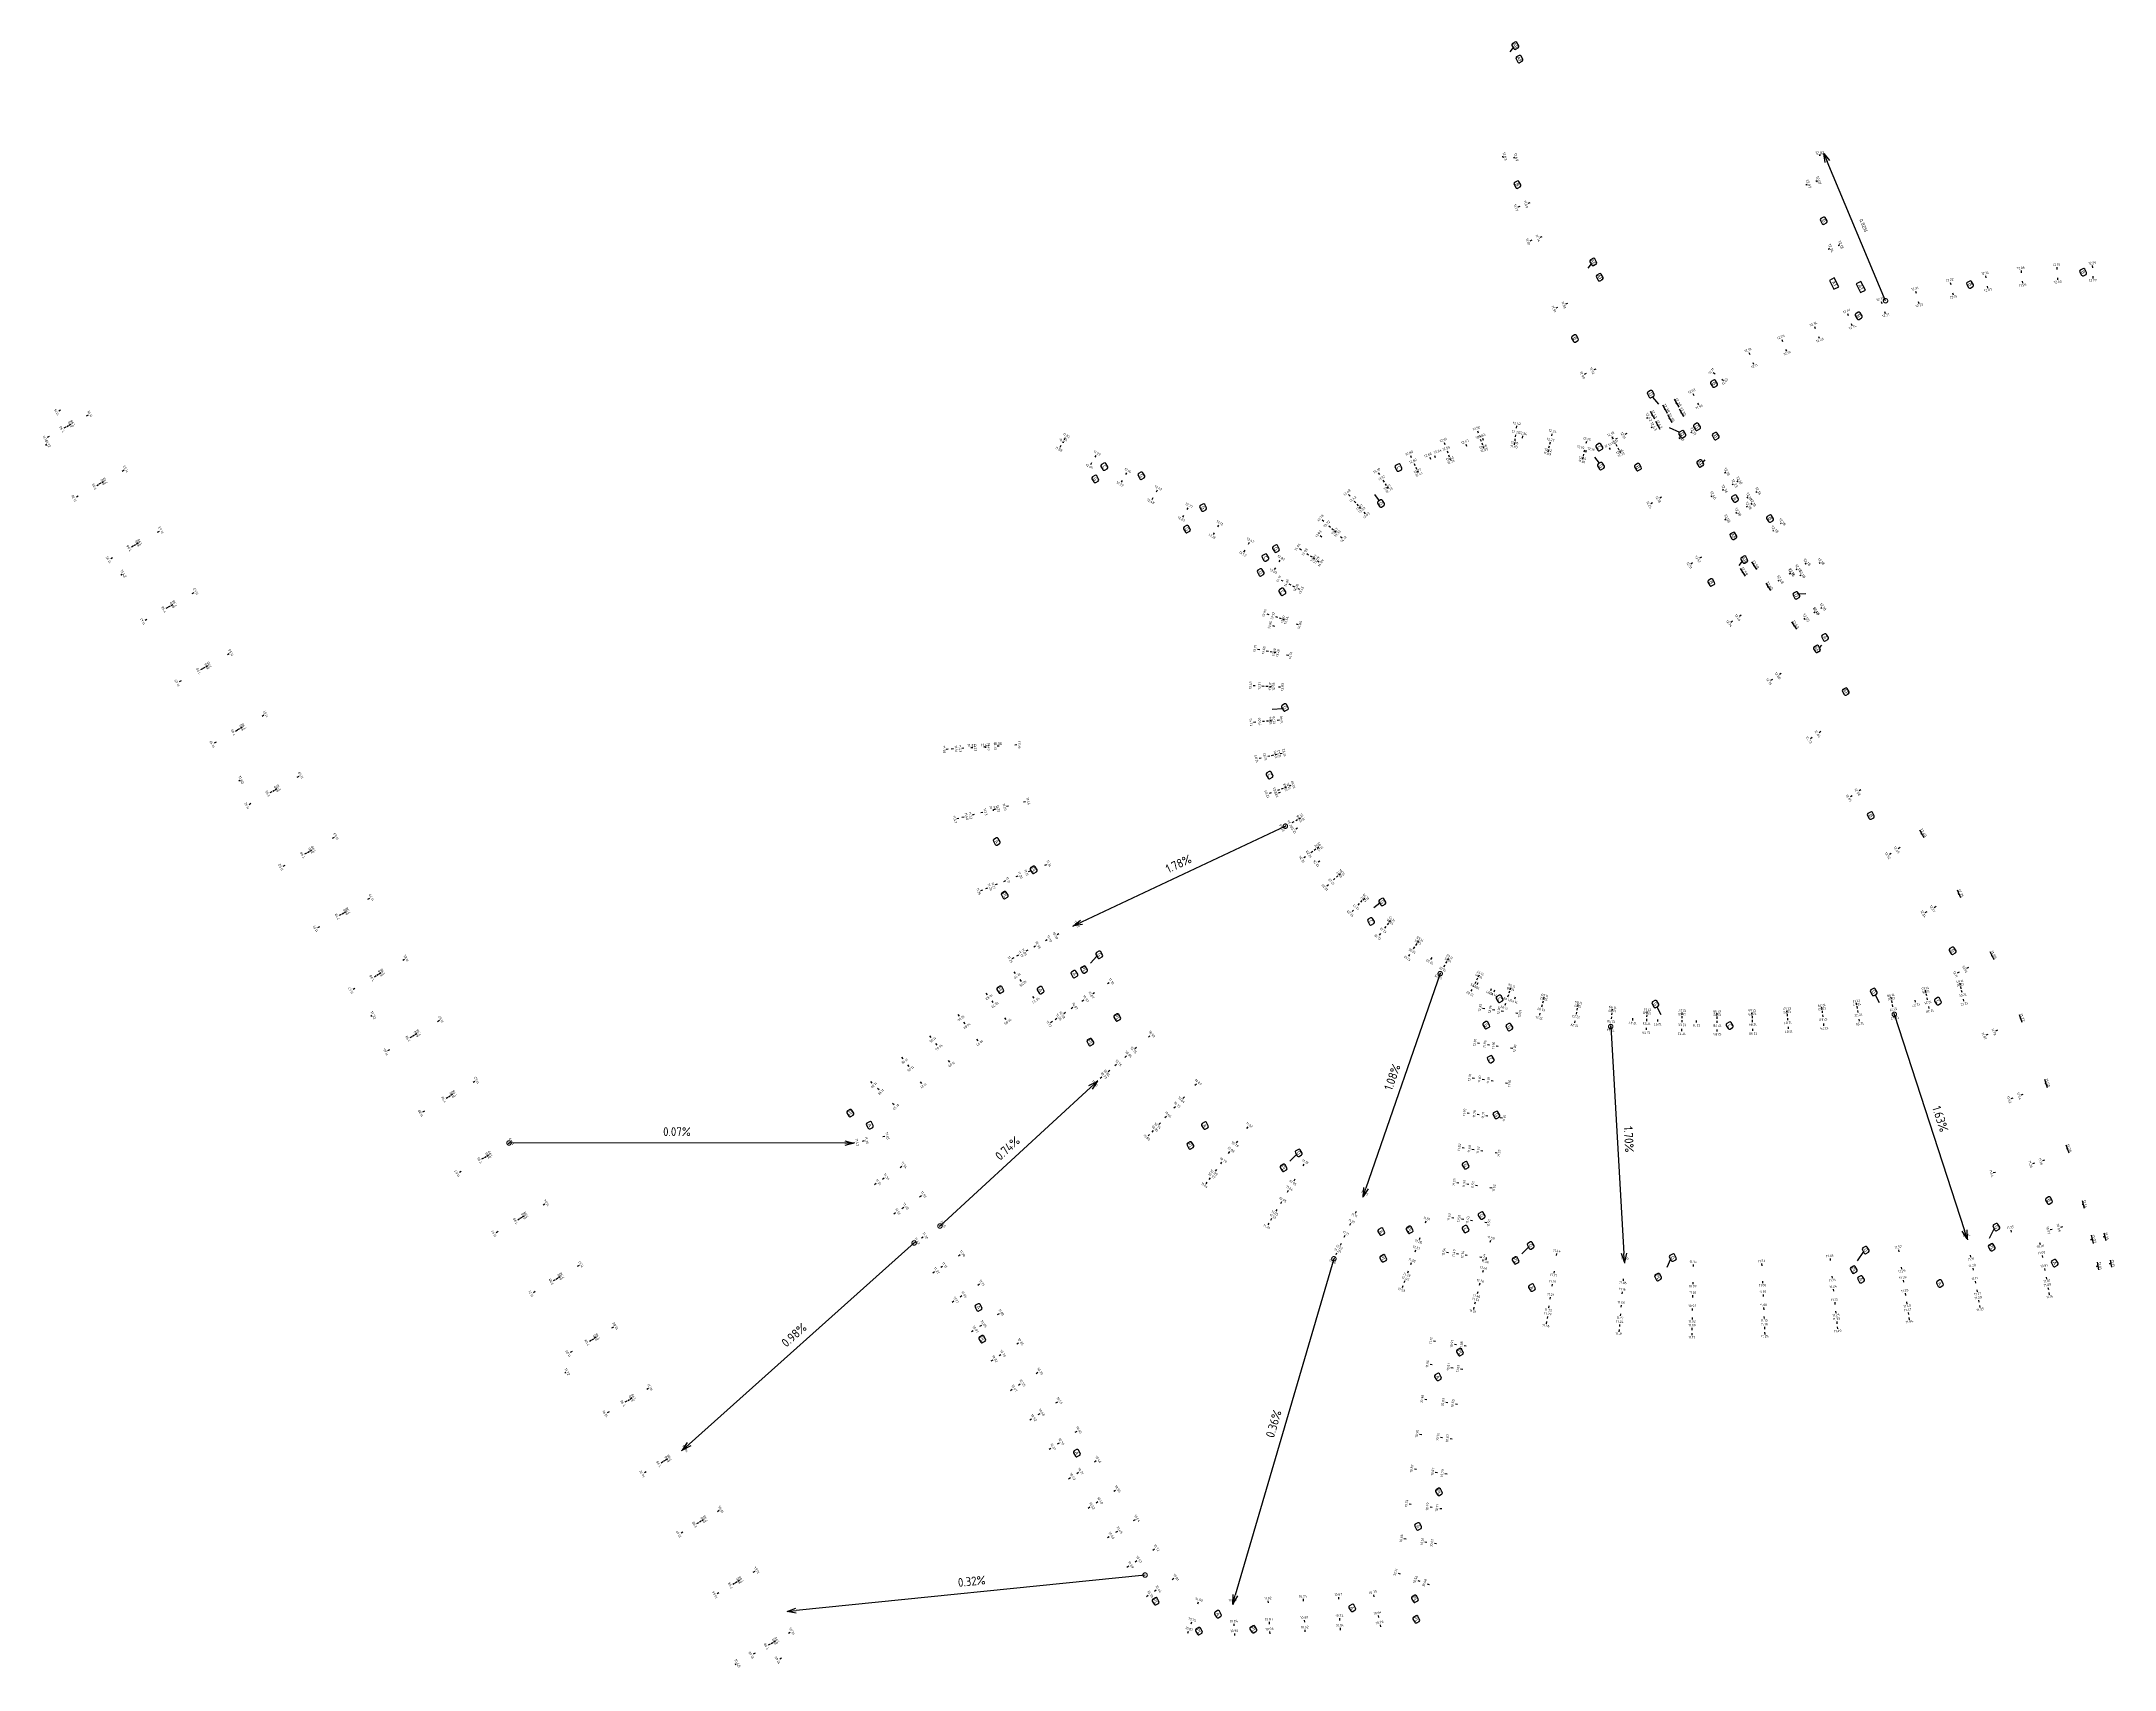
# Model space of a CAD drawing. Header units: metres. Extents: x 117856 to 119829, y 6148158 to 6148674.
# Drawn here: x 119241 to 119829, y 6148212 to 6148674 of the extents above.
import ezdxf
from ezdxf.enums import TextEntityAlignment as Align

# ---------------------------------------------------------------- set-up
doc = ezdxf.new("R2010")
doc.units = ezdxf.units.M
doc.header["$LTSCALE"] = 0.4
doc.layers.get('0').update_dxf_attribs({"linetype": 'CONTINUOUS'})
doc.layers.get('DEFPOINTS').update_dxf_attribs({"color": 5, "linetype": 'CONTINUOUS'})
for name, color, linetype in [('05_anm', 1, 'CONTINUOUS'), ('05_Öb-typ', 1, 'CONTINUOUS'), ('M-351', 1, 'CONTINUOUS')]:
    doc.layers.add(name, color=color, linetype=linetype)
doc.styles.add('ISO', font='iso.shx')
doc.styles.add('ISO-Anno-50', font='iso.shx', dxfattribs={"height": 5})
doc.dimstyles.new('BH90', dxfattribs={"dimtxt": 2.5, "dimasz": 2.5, "dimexe": 1.5, "dimexo": 5, "dimgap": 2, "dimtad": 1, "dimzin": 0, "dimdsep": 46, "dimtxsty": 'ISO', "dimblk1": 'ARCHTICK', "dimblk2": 'ARCHTICK', "dimsah": 1, "dimcen": 1.5, "dimadec": 0, "dimazin": 0, "dimtfac": 1, "dimtix": 1, "dimtmove": 0, "dimatfit": 3, "dimldrblk": 'ARCHTICK', "dimfxl": 1, "dimtolj": 1, "dimtzin": 0, "dimarcsym": 0})

# ---------------------------------------------------------------- blocks, each defined once
blk = doc.blocks.new('_zniv')
at = {"color": 0}
for p, q in [((-0.4, 0), (0.4, 0)), ((0, 0.4), (0, -0.4))]:
    blk.add_line(p, q, dxfattribs=at)
at = {"style": 'ISO'}
blk.add_attdef('ZNIV', text='', height=2, dxfattribs=at).set_placement((0, 0), align=Align.BOTTOM_CENTER)
blk = doc.blocks.new('_mkhjd')
blk.add_line((0.75, 0), (-0.75, 0))
at = {"style": 'ISO'}
blk.add_attdef('H', text='', height=1.75, rotation=270, dxfattribs=at).set_placement((0.75, 0), align=Align.CENTER)
blk = doc.blocks.new('_DotSmall')
at = {"color": 0, "linetype": 'ByBlock', "const_width": 0.5}
blk.add_lwpolyline([(-0.0625, 0, 1), (0.0625, 0, 1)], format="xyb", close=True, dxfattribs=at)
blk = doc.blocks.new('_Open30')
at = {"color": 0, "linetype": 'ByBlock', "lineweight": -2}
for p, q in [((-1, 0.27), (0, 0)), ((0, 0), (-1, -0.27)), ((0, 0), (-1, 0))]:
    blk.add_line(p, q, dxfattribs=at)
blk = doc.blocks.new('*D80')
at = {"layer": 'DEFPOINTS', "color": 0, "transparency": 16777216}
for p in [(119745.17, 6148641.79, 12.02), (119746.32, 6148642.27), (119762.68, 6148599.99, 12.39)]:
    blk.add_point(p, dxfattribs=at)
at = {"layer": 'M-351', "color": 0, "lineweight": -2, "transparency": 16777216}
blk.add_line((119763.82, 6148600.48), (119747.29, 6148639.96), dxfattribs=at)
at = {"layer": 'M-351', "color": 0, "lineweight": -2, "transparency": 16777216, "xscale": 2.5, "yscale": 2.5, "zscale": 2.5}
for name, p, rotation in [('_Open30', (119746.32, 6148642.27), 112.7233237731438), ('_DotSmall', (119763.82, 6148600.48), 292.7233237731438)]:
    blk.add_blockref(name, p, dxfattribs=dict(at, rotation=rotation))
at = {"layer": 'M-351', "color": 0, "transparency": 16777216, "insert": (119757.59, 6148621.82), "char_height": 1, "attachment_point": 5, "rotation": 292.72332, "style": 'ISO'}
blk.add_mtext('\\A1;0.82%', dxfattribs=at)
blk = doc.blocks.new('_ARCHTICK')
at = {"color": 0, "linetype": 'ByBlock', "const_width": 0.15}
blk.add_lwpolyline([(-0.5, -0.5), (0.5, 0.5)], dxfattribs=at)
blk = doc.blocks.new('*D82')
at = {"layer": 'DEFPOINTS', "color": 0, "transparency": 16777216}
for p in [(119488.44, 6148333.28, 11.42), (119422.79, 6148274.56, 10.56), (119422.79, 6148274.56)]:
    blk.add_point(p, dxfattribs=at)
at = {"layer": 'M-351', "color": 0, "lineweight": -2, "transparency": 16777216}
blk.add_line((119488.44, 6148333.28), (119424.65, 6148276.22), dxfattribs=at)
at = {"layer": 'M-351', "color": 0, "lineweight": -2, "transparency": 16777216, "xscale": 2.5, "yscale": 2.5, "zscale": 2.5}
for name, p, rotation in [('_DotSmall', (119488.44, 6148333.28), 41.80749358684135), ('_Open30', (119422.79, 6148274.56), 221.8074935868414)]:
    blk.add_blockref(name, p, dxfattribs=dict(at, rotation=rotation))
at = {"layer": 'M-351', "color": 0, "transparency": 16777216, "insert": (119454.38, 6148307.17), "char_height": 2.5, "attachment_point": 5, "rotation": 41.80749, "style": 'ISO'}
blk.add_mtext('\\A1;0.98%', dxfattribs=at)
blk = doc.blocks.new('*D83')
at = {"layer": 'DEFPOINTS', "color": 0, "transparency": 16777216}
for p in [(119540.29, 6148379.11, 11), (119495.75, 6148338.09, 11.45), (119495.75, 6148338.09)]:
    blk.add_point(p, dxfattribs=at)
at = {"layer": 'M-351', "color": 0, "lineweight": -2, "transparency": 16777216}
blk.add_line((119538.45, 6148377.41), (119495.75, 6148338.09), dxfattribs=at)
at = {"layer": 'M-351', "color": 0, "lineweight": -2, "transparency": 16777216, "xscale": 2.5, "yscale": 2.5, "zscale": 2.5}
for name, p, rotation in [('_Open30', (119540.29, 6148379.11), 42.63947850357073), ('_DotSmall', (119495.75, 6148338.09), 222.6394785035708)]:
    blk.add_blockref(name, p, dxfattribs=dict(at, rotation=rotation))
at = {"layer": 'M-351', "color": 0, "transparency": 16777216, "insert": (119514.9, 6148360.14), "char_height": 2.5, "attachment_point": 5, "rotation": 42.63948, "style": 'ISO'}
blk.add_mtext('\\A1;0.74%', dxfattribs=at)
blk = doc.blocks.new('*D84')
at = {"layer": 'DEFPOINTS', "color": 0, "transparency": 16777216}
for p in [(119607.43, 6148328.8, 11.36), (119578.78, 6148230.97, 10.99), (119578.78, 6148230.97)]:
    blk.add_point(p, dxfattribs=at)
at = {"layer": 'M-351', "color": 0, "lineweight": -2, "transparency": 16777216}
blk.add_line((119607.43, 6148328.8), (119579.48, 6148233.37), dxfattribs=at)
at = {"layer": 'M-351', "color": 0, "lineweight": -2, "transparency": 16777216, "xscale": 2.5, "yscale": 2.5, "zscale": 2.5}
for name, p, rotation in [('_DotSmall', (119607.43, 6148328.8), 73.6734695709088), ('_Open30', (119578.78, 6148230.97), 253.6734695709088)]:
    blk.add_blockref(name, p, dxfattribs=dict(at, rotation=rotation))
at = {"layer": 'M-351', "color": 0, "transparency": 16777216, "insert": (119590.34, 6148282), "char_height": 2.5, "attachment_point": 5, "rotation": 73.67347, "style": 'ISO'}
blk.add_mtext('\\A1;0.36%', dxfattribs=at)
blk = doc.blocks.new('*D85')
at = {"layer": 'DEFPOINTS', "color": 0, "transparency": 16777216}
for p in [(119766.3, 6148398.12, 12.43), (119786.99, 6148334.45, 11.34), (119786.99, 6148334.45)]:
    blk.add_point(p, dxfattribs=at)
at = {"layer": 'M-351', "color": 0, "lineweight": -2, "transparency": 16777216}
blk.add_line((119766.3, 6148398.12), (119786.21, 6148336.83), dxfattribs=at)
at = {"layer": 'M-351', "color": 0, "lineweight": -2, "transparency": 16777216, "xscale": 2.5, "yscale": 2.5, "zscale": 2.5}
for name, p, rotation in [('_DotSmall', (119766.3, 6148398.12), 107.9976935556587), ('_Open30', (119786.99, 6148334.45), 287.9976935556588)]:
    blk.add_blockref(name, p, dxfattribs=dict(at, rotation=rotation))
at = {"layer": 'M-351', "color": 0, "transparency": 16777216, "insert": (119779.35, 6148368.48), "char_height": 2.5, "attachment_point": 5, "rotation": 287.99769, "style": 'ISO'}
blk.add_mtext('\\A1;1.63%', dxfattribs=at)
blk = doc.blocks.new('*D86')
at = {"layer": 'DEFPOINTS', "color": 0, "transparency": 16777216}
for p in [(119685.91, 6148394.65, 12.44), (119689.82, 6148327.84, 11.3), (119689.82, 6148327.84)]:
    blk.add_point(p, dxfattribs=at)
at = {"layer": 'M-351', "color": 0, "lineweight": -2, "transparency": 16777216}
blk.add_line((119685.91, 6148394.65), (119689.67, 6148330.33), dxfattribs=at)
at = {"layer": 'M-351', "color": 0, "lineweight": -2, "transparency": 16777216, "xscale": 2.5, "yscale": 2.5, "zscale": 2.5}
for name, p, rotation in [('_DotSmall', (119685.91, 6148394.65), 93.34569957006921), ('_Open30', (119689.82, 6148327.84), 273.3456995700692)]:
    blk.add_blockref(name, p, dxfattribs=dict(at, rotation=rotation))
at = {"layer": 'M-351', "color": 0, "transparency": 16777216, "insert": (119691.04, 6148362.68), "char_height": 2.5, "attachment_point": 5, "rotation": 273.3457, "style": 'ISO'}
blk.add_mtext('\\A1;1.70%', dxfattribs=at)
blk = doc.blocks.new('*D87')
at = {"layer": 'DEFPOINTS', "color": 0, "transparency": 16777216}
for p in [(119637.57, 6148409.66, 12.07), (119615.71, 6148346.45, 11.35), (119615.71, 6148346.45)]:
    blk.add_point(p, dxfattribs=at)
at = {"layer": 'M-351', "color": 0, "lineweight": -2, "transparency": 16777216}
blk.add_line((119637.57, 6148409.66), (119616.53, 6148348.82), dxfattribs=at)
at = {"layer": 'M-351', "color": 0, "lineweight": -2, "transparency": 16777216, "xscale": 2.5, "yscale": 2.5, "zscale": 2.5}
for name, p, rotation in [('_DotSmall', (119637.57, 6148409.66), 70.92060757388634), ('_Open30', (119615.71, 6148346.45), 250.9206075738863)]:
    blk.add_blockref(name, p, dxfattribs=dict(at, rotation=rotation))
at = {"layer": 'M-351', "color": 0, "transparency": 16777216, "insert": (119623.98, 6148380.3), "char_height": 2.5, "attachment_point": 5, "rotation": 70.92061, "style": 'ISO'}
blk.add_mtext('\\A1;1.08%', dxfattribs=at)
blk = doc.blocks.new('*D88')
at = {"layer": 'DEFPOINTS', "color": 0, "transparency": 16777216}
for p in [(119593.68, 6148451.48, 12.4), (119533.64, 6148423.18, 11.22), (119533.64, 6148423.18)]:
    blk.add_point(p, dxfattribs=at)
at = {"layer": 'M-351', "color": 0, "lineweight": -2, "transparency": 16777216}
blk.add_line((119593.68, 6148451.48), (119535.9, 6148424.25), dxfattribs=at)
at = {"layer": 'M-351', "color": 0, "lineweight": -2, "transparency": 16777216, "xscale": 2.5, "yscale": 2.5, "zscale": 2.5}
for name, p, rotation in [('_DotSmall', (119593.68, 6148451.48), 25.23976270910375), ('_Open30', (119533.64, 6148423.18), 205.2397627091038)]:
    blk.add_blockref(name, p, dxfattribs=dict(at, rotation=rotation))
at = {"layer": 'M-351', "color": 0, "transparency": 16777216, "insert": (119563.41, 6148440.81), "char_height": 2.5, "attachment_point": 5, "rotation": 25.23976, "style": 'ISO'}
blk.add_mtext('\\A1;1.78%', dxfattribs=at)
blk = doc.blocks.new('*D89')
at = {"layer": 'DEFPOINTS', "color": 0, "transparency": 16777216}
for p in [(119554.52, 6148233.11, 10.78), (119452.47, 6148228.76), (119453.08, 6148222.77, 10.45)]:
    blk.add_point(p, dxfattribs=at)
at = {"layer": 'M-351', "color": 0, "lineweight": -2, "transparency": 16777216}
blk.add_line((119553.91, 6148239.1), (119454.96, 6148229.01), dxfattribs=at)
at = {"layer": 'M-351', "color": 0, "lineweight": -2, "transparency": 16777216, "xscale": 2.5, "yscale": 2.5, "zscale": 2.5}
for name, p, rotation in [('_DotSmall', (119553.91, 6148239.1), 5.81991877240287), ('_Open30', (119452.47, 6148228.76), 185.8199187724029)]:
    blk.add_blockref(name, p, dxfattribs=dict(at, rotation=rotation))
at = {"layer": 'M-351', "color": 0, "transparency": 16777216, "insert": (119504.75, 6148237.35), "char_height": 2.5, "attachment_point": 5, "rotation": 5.81992, "style": 'ISO'}
blk.add_mtext('\\A1;0.32%', dxfattribs=at)
blk = doc.blocks.new('*D90')
at = {"layer": 'DEFPOINTS', "color": 0, "transparency": 16777216}
for p in [(119373.59, 6148361.64, 11.49), (119373.59, 6148361.64), (119471.28, 6148361.57, 11.42)]:
    blk.add_point(p, dxfattribs=at)
at = {"layer": 'M-351', "color": 0, "lineweight": -2, "transparency": 16777216}
blk.add_line((119468.78, 6148361.57), (119373.59, 6148361.64), dxfattribs=at)
at = {"layer": 'M-351', "color": 0, "lineweight": -2, "transparency": 16777216, "xscale": 2.5, "yscale": 2.5, "zscale": 2.5}
for name, p, rotation in [('_DotSmall', (119373.59, 6148361.64), 179.9609939329804), ('_Open30', (119471.28, 6148361.57), 359.9609939329803)]:
    blk.add_blockref(name, p, dxfattribs=dict(at, rotation=rotation))
at = {"layer": 'M-351', "color": 0, "transparency": 16777216, "insert": (119421.19, 6148364.85), "char_height": 2.5, "attachment_point": 5, "rotation": 359.96099, "style": 'ISO'}
blk.add_mtext('\\A1;0.07%', dxfattribs=at)
blk = doc.blocks.new('_OVERB')
for p, q in [((-2.3, 1), (-2.3, -1)), ((1.3, 2), (-1.3, 2)), ((2.3, -1), (2.3, 1)), ((-1.3, -2), (1.3, -2))]:
    blk.add_line(p, q)
for centre, start, end in [((-1.3, 1), 90, 180), ((1.3, 1), 0, 90), ((-1.3, -1), 180, 270), ((1.3, -1), 270, 0)]:
    blk.add_arc(centre, 1, start, end)
at = {"style": 'ISO'}
blk.add_attdef('NR', text='', height=2.5, dxfattribs=at).set_placement((0, 0), align=Align.MIDDLE_CENTER)
blk = doc.blocks.new('_ANM')
at = {"color": 0}
blk.add_lwpolyline([(-3.5, -2), (3.5, -2), (3.5, 1.8), (-3.5, 1.8)], close=True, dxfattribs=at)
at = {"color": 4, "style": 'ISO'}
blk.add_attdef('ANM', text='', height=2.5, dxfattribs=at).set_placement((0, 0), align=Align.MIDDLE_CENTER)

msp = doc.modelspace()

# ---------------------------------------------------------------- linework, layer by layer
at = {"layer": '05_Öb-typ'}
for p, q in [((119658.23, 6148672.329), (119657.311, 6148671.109)), ((119680.331, 6148610.983), (119679.412, 6148609.764)), ((119723.139, 6148526.59), (119722.221, 6148525.371))]:
    msp.add_line(p, q, dxfattribs=at)
at = {"layer": 'M-351'}
for p, q in [((119697.766, 6148573.134), (119699.468, 6148571.197)), ((119702.47, 6148564.498), (119705.452, 6148563.227)), ((119682.713, 6148554.413), (119681.396, 6148556.152)), ((119712.051, 6148554.623), (119712.68, 6148555.396)), ((119620.345, 6148543.787), (119619.028, 6148545.526)), ((119739.252, 6148517.328), (119741.198, 6148517.47)), ((119745.119, 6148502.017), (119745.748, 6148502.789)), ((119592.838, 6148484.792), (119589.933, 6148484.58)), ((119620.457, 6148429.635), (119618.757, 6148428.345)), ((119540.255, 6148414.604), (119538.411, 6148412.674)), ((119699.004, 6148400.245), (119700.075, 6148398.092)), ((119760.913, 6148403.668), (119761.984, 6148401.515)), ((119596.807, 6148358.399), (119594.963, 6148356.469)), ((119794.582, 6148337.361), (119793.182, 6148334.552)), ((119662.574, 6148332.136), (119660.73, 6148330.207)), ((119757.535, 6148330.855), (119755.759, 6148328.255)), ((119702.847, 6148328.693), (119701.832, 6148326.351))]:
    msp.add_line(p, q, dxfattribs=at)

# ---------------------------------------------------------------- block references
at = {"layer": '05_anm', "xscale": 0.3999999999786688, "yscale": 0.3999999999786688, "zscale": 0.3999999999786688, "rotation": 296.7694710085124}
for p in [(119749.265, 6148605.378), (119756.821, 6148604.39)]:
    msp.add_blockref('_ANM', p, dxfattribs=at).add_auto_attribs({'ANM': 'A1'})
at = {"layer": '05_Öb-typ', "rotation": 300.121019869498}
for p, xscale, yscale, zscale, values in [((119658.865, 6148672.823), 0.4000000001749886, 0.4000000001749886, 0.4000000001749886, {'NR': 'AR'}), ((119660.046, 6148669.019), 0.4000000001749886, 0.4000000001749886, 0.4000000001749886, {'NR': 'AF'}), ((119659.459, 6148633.408), 0.4000000001749886, 0.4000000001749886, 0.4000000001749886, {'NR': 'B'}), ((119746.315, 6148623.192), 0.4000000001749886, 0.4000000001749886, 0.4000000001749886, {'NR': 'B'}), ((119680.966, 6148611.478), 0.4000000001749885, 0.4000000001749885, 0.4000000001749885, {'NR': 'AR'}), ((119682.791, 6148607.143), 0.4000000001749886, 0.4000000001749886, 0.4000000001749886, {'NR': 'AF'}), ((119787.792, 6148605.085), 0.4000000001749886, 0.4000000001749886, 0.4000000001749886, {'NR': 'B'}), ((119819.841, 6148608.564), 0.4000000001749886, 0.4000000001749886, 0.4000000001749886, {'NR': 'B'}), ((119756.199, 6148596.206), 0.4000000001749886, 0.4000000001749886, 0.4000000001749886, {'NR': 'B'}), ((119675.766, 6148589.778), 0.4000000001749886, 0.4000000001749886, 0.4000000001749886, {'NR': 'B'}), ((119715.187, 6148576.982), 0.4000000001749886, 0.4000000001749886, 0.4000000001749886, {'NR': 'B'}), ((119697.278, 6148574), 0.4000000001749887, 0.4000000001749887, 0.4000000001749887, {'NR': 'D'}), ((119710.363, 6148564.735), 0.4000000001749886, 0.4000000001749886, 0.4000000001749886, {'NR': 'G'}), ((119682.681, 6148558.964), 0.4000000001749886, 0.4000000001749886, 0.4000000001749886, {'NR': 'C'}), ((119706.206, 6148562.64), 0.4000000001749886, 0.4000000001749886, 0.4000000001749886, {'NR': 'D'}), ((119715.699, 6148562.116), 0.4000000001749886, 0.4000000001749886, 0.4000000001749886, {'NR': 'B'}), ((119542.363, 6148553.448), 0.4000000001749886, 0.4000000001749886, 0.4000000001749886, {'NR': 'C'}), ((119625.745, 6148553.163), 0.4000000001749886, 0.4000000001749886, 0.4000000001749886, {'NR': 'C'}), ((119683.16, 6148553.612), 0.4000000001749886, 0.4000000001749886, 0.4000000001749886, {'NR': 'G'}), ((119693.61, 6148553.296), 0.4000000001749886, 0.4000000001749886, 0.4000000001749886, {'NR': 'B'}), ((119711.299, 6148554.352), 0.4000000001749886, 0.4000000001749886, 0.4000000001749886, {'NR': 'AR'}), ((119539.792, 6148549.953), 0.4000000001749886, 0.4000000001749886, 0.4000000001749886, {'NR': 'G'}), ((119552.862, 6148550.862), 0.4000000001749886, 0.4000000001749886, 0.4000000001749886, {'NR': 'G'}), ((119570.37, 6148541.818), 0.4000000001749886, 0.4000000001749886, 0.4000000001749886, {'NR': 'G'}), ((119620.792, 6148542.986), 0.4000000001749886, 0.4000000001749886, 0.4000000001749886, {'NR': 'G'}), ((119721.145, 6148544.396), 0.4000000001749886, 0.4000000001749886, 0.4000000001749886, {'NR': 'A'}), ((119565.769, 6148535.743), 0.4000000001749886, 0.4000000001749886, 0.4000000001749886, {'NR': 'G'}), ((119720.707, 6148533.81), 0.4000000001749886, 0.4000000001749886, 0.4000000001749886, {'NR': 'AF'}), ((119731.065, 6148538.708), 0.4000000001749886, 0.4000000001749886, 0.4000000001749886, {'NR': 'B'}), ((119591.013, 6148530.182), 0.4000000001749886, 0.4000000001749886, 0.4000000001749886, {'NR': 'G'}), ((119586.695, 6148523.459), 0.4000000001749886, 0.4000000001749886, 0.4000000001749886, {'NR': 'G'}), ((119588.039, 6148527.652), 0.4000000001749886, 0.4000000001749886, 0.4000000001749886, {'NR': 'C'}), ((119723.775, 6148527.085), 0.4000000001749886, 0.4000000001749886, 0.4000000001749886, {'NR': 'AR'}), ((119592.82, 6148517.94), 0.4000000001749886, 0.4000000001749886, 0.4000000001749886, {'NR': 'C'}), ((119714.41, 6148520.598), 0.4000000001749886, 0.4000000001749886, 0.4000000001749886, {'NR': 'B'}), ((119738.554, 6148516.94), 0.4000000001749886, 0.4000000001749886, 0.4000000001749886, {'NR': 'D'}), ((119746.685, 6148505.007), 0.4000000001749886, 0.4000000001749886, 0.4000000001749886, {'NR': 'A'}), ((119744.367, 6148501.746), 0.4000000001749886, 0.4000000001749886, 0.4000000001749886, {'NR': 'AR'}), ((119752.549, 6148489.647), 0.4000000001749886, 0.4000000001749886, 0.4000000001749886, {'NR': 'AF'}), ((119593.552, 6148485.151), 0.4000000001749886, 0.4000000001749886, 0.4000000001749886, {'NR': 'G'}), ((119589.209, 6148465.966), 0.4000000001749886, 0.4000000001749886, 0.4000000001749886, {'NR': 'C'}), ((119759.648, 6148454.466), 0.4000000001749886, 0.4000000001749886, 0.4000000001749886, {'NR': 'B'}), ((119511.862, 6148447.132), 0.4000000001749886, 0.4000000001749886, 0.4000000001749886, {'NR': 'A'}), ((119522.319, 6148439.12), 0.4000000001749886, 0.4000000001749886, 0.4000000001749886, {'NR': 'PL'}), ((119514.13, 6148431.929), 0.4000000001749886, 0.4000000001749886, 0.4000000001749886, {'NR': 'PL'}), ((119621.171, 6148429.993), 0.4000000001749886, 0.4000000001749886, 0.4000000001749886, {'NR': 'G'}), ((119617.974, 6148424.485), 0.4000000001749886, 0.4000000001749886, 0.4000000001749886, {'NR': 'C'}), ((119782.854, 6148416.149), 0.4000000001749886, 0.4000000001749886, 0.4000000001749886, {'NR': 'B'}), ((119536.623, 6148410.826), 0.4000000001749886, 0.4000000001749886, 0.4000000001749886, {'NR': 'PL'}), ((119540.928, 6148415.032), 0.4000000001749886, 0.4000000001749886, 0.4000000001749886, {'NR': 'G'}), ((119512.837, 6148405.115), 0.4000000001749886, 0.4000000001749886, 0.4000000001749886, {'NR': 'PL'}), ((119524.284, 6148404.972), 0.4000000001749886, 0.4000000001749886, 0.4000000001749886, {'NR': 'A'}), ((119533.881, 6148409.517), 0.4000000001749886, 0.4000000001749886, 0.4000000001749886, {'NR': 'A'}), ((119760.475, 6148404.474), 0.4000000001749886, 0.4000000001749886, 0.4000000001749886, {'NR': 'G'}), ((119654.414, 6148402.537), 0.4000000001749886, 0.4000000001749886, 0.4000000001749886, {'NR': 'C'}), ((119698.566, 6148401.051), 0.4000000001749886, 0.4000000001749886, 0.4000000001749886, {'NR': 'G'}), ((119778.669, 6148401.851), 0.4000000001749886, 0.4000000001749886, 0.4000000001749886, {'NR': 'C'}), ((119546.021, 6148397.262), 0.4000000001749886, 0.4000000001749886, 0.4000000001749886, {'NR': 'PL'}), ((119650.623, 6148395.06), 0.4000000001749886, 0.4000000001749886, 0.4000000001749886, {'NR': 'G'}), ((119657.185, 6148394.52), 0.4000000001749886, 0.4000000001749886, 0.4000000001749886, {'NR': 'G'}), ((119719.638, 6148394.935), 0.4000000001749886, 0.4000000001749886, 0.4000000001749886, {'NR': 'C'}), ((119538.419, 6148390.253), 0.4000000001749886, 0.4000000001749886, 0.4000000001749886, {'NR': 'PL'}), ((119651.911, 6148385.4), 0.4000000001749886, 0.4000000001749886, 0.4000000001749886, {'NR': 'C'}), ((119470.355, 6148370.124), 0.4000000001749886, 0.4000000001749886, 0.4000000001749886, {'NR': 'PL'}), ((119653.512, 6148369.593), 0.4000000001749886, 0.4000000001749886, 0.4000000001749886, {'NR': 'G'}), ((119475.876, 6148366.664), 0.4000000001749886, 0.4000000001749886, 0.4000000001749886, {'NR': 'A'}), ((119570.871, 6148366.57), 0.4000000001749886, 0.4000000001749886, 0.4000000001749886, {'NR': 'A'}), ((119566.756, 6148360.948), 0.4000000001749886, 0.4000000001749886, 0.4000000001749886, {'NR': 'PL'}), ((119597.48, 6148358.827), 0.4000000001749886, 0.4000000001749886, 0.4000000001749886, {'NR': 'G'}), ((119593.175, 6148354.621), 0.4000000001749886, 0.4000000001749886, 0.4000000001749886, {'NR': 'PL'}), ((119644.77, 6148355.311), 0.4000000001749886, 0.4000000001749886, 0.4000000001749886, {'NR': 'G'}), ((119649.319, 6148341.062), 0.4000000001749886, 0.4000000001749886, 0.4000000001749886, {'NR': 'G'}), ((119810.131, 6148345.327), 0.4000000001749886, 0.4000000001749886, 0.4000000001749886, {'NR': 'B'}), ((119620.848, 6148336.504), 0.4000000001749886, 0.4000000001749886, 0.4000000001749886, {'NR': 'A'}), ((119628.875, 6148337.01), 0.4000000001749886, 0.4000000001749886, 0.4000000001749886, {'NR': 'PL'}), ((119644.755, 6148337.24), 0.4000000001749886, 0.4000000001749886, 0.4000000001749886, {'NR': 'C'}), ((119795.256, 6148337.789), 0.4000000001749888, 0.4000000001749888, 0.4000000001749888, {'NR': 'G'}), ((119621.407, 6148328.941), 0.4000000001749886, 0.4000000001749886, 0.4000000001749886, {'NR': 'PL'}), ((119658.942, 6148328.359), 0.4000000001749886, 0.4000000001749886, 0.4000000001749886, {'NR': 'PL'}), ((119663.248, 6148332.564), 0.4000000001749886, 0.4000000001749886, 0.4000000001749886, {'NR': 'G'}), ((119703.52, 6148329.122), 0.4000000001749887, 0.4000000001749887, 0.4000000001749887, {'NR': 'G'}), ((119758.209, 6148331.284), 0.4000000001749887, 0.4000000001749887, 0.4000000001749887, {'NR': 'G'}), ((119793.924, 6148332.069), 0.4000000001749886, 0.4000000001749886, 0.4000000001749886, {'NR': 'PL'}), ((119699.356, 6148323.617), 0.4000000001749886, 0.4000000001749886, 0.4000000001749886, {'NR': 'PL'}), ((119754.799, 6148325.713), 0.4000000001749886, 0.4000000001749886, 0.4000000001749886, {'NR': 'PL'}), ((119756.899, 6148322.966), 0.4000000001749886, 0.4000000001749886, 0.4000000001749886, {'NR': 'A'}), ((119811.797, 6148327.585), 0.4000000001749886, 0.4000000001749886, 0.4000000001749886, {'NR': 'A'}), ((119663.582, 6148320.613), 0.4000000001749886, 0.4000000001749886, 0.4000000001749886, {'NR': 'A'}), ((119779.215, 6148321.79), 0.4000000001749886, 0.4000000001749886, 0.4000000001749886, {'NR': 'A'}), ((119506.684, 6148315.025), 0.4000000001749886, 0.4000000001749886, 0.4000000001749886, {'NR': 'A'}), ((119507.734, 6148306.034), 0.4000000001749886, 0.4000000001749886, 0.4000000001749886, {'NR': 'PL'}), ((119643.173, 6148302.342), 0.4000000001749886, 0.4000000001749886, 0.4000000001749886, {'NR': 'PL'}), ((119636.938, 6148295.297), 0.4000000001749886, 0.4000000001749886, 0.4000000001749886, {'NR': 'A'}), ((119534.571, 6148273.705), 0.4000000001749886, 0.4000000001749886, 0.4000000001749886, {'NR': 'A'}), ((119637.215, 6148262.706), 0.4000000001749886, 0.4000000001749886, 0.4000000001749886, {'NR': 'PL'}), ((119631.32, 6148252.904), 0.4000000001749886, 0.4000000001749886, 0.4000000001749886, {'NR': 'A'}), ((119556.887, 6148231.678), 0.4000000001749886, 0.4000000001749886, 0.4000000001749886, {'NR': 'PL'}), ((119612.645, 6148229.804), 0.4000000001749886, 0.4000000001749886, 0.4000000001749886, {'NR': 'A'}), ((119630.4, 6148232.404), 0.4000000001749886, 0.4000000001749886, 0.4000000001749886, {'NR': 'PL'}), ((119569.175, 6148223.224), 0.4000000001749886, 0.4000000001749886, 0.4000000001749886, {'NR': 'PL'}), ((119574.569, 6148228.013), 0.4000000001749886, 0.4000000001749886, 0.4000000001749886, {'NR': 'A'}), ((119584.603, 6148223.749), 0.4000000001749886, 0.4000000001749886, 0.4000000001749886, {'NR': 'PL'}), ((119630.795, 6148226.562), 0.4000000001749886, 0.4000000001749886, 0.4000000001749886, {'NR': 'PL'})]:
    msp.add_blockref('_OVERB', p, dxfattribs=dict(at, xscale=xscale, yscale=yscale, zscale=zscale)).add_auto_attribs(values)
at = {"layer": 'M-351'}
for p, xscale, yscale, zscale, rotation, values in [((119655.277, 6148641.284), 0.4000000001604685, 0.4000000001604685, 0.4000000001604685, 283.9899027274838, {'ZNIV': '11.63'}), ((119658.492, 6148641.044), 0.4000000001604684, 0.4000000001604684, 0.4000000001604684, 283.9899027274838, {'ZNIV': '11.69'}), ((119744.24, 6148634.401), 0.4000000001767355, 0.4000000001767355, 0.4000000001767355, 289.6776230111004, {'ZNIV': '12.07'}), ((119741.407, 6148633.416), 0.4000000001767355, 0.4000000001767355, 0.4000000001767355, 289.6776230111004, {'ZNIV': '12.07'}), ((119750.574, 6148616.17), 0.4000000001767355, 0.4000000001767355, 0.4000000001767355, 289.6776230111004, {'ZNIV': '12.18'}), ((119747.741, 6148615.185), 0.4000000001767355, 0.4000000001767355, 0.4000000001767355, 289.6776230111004, {'ZNIV': '12.24'}), ((119701.183, 6148569.742), 0.4, 0.4, 0.4, 298.2432674762761, {'ZNIV': '%%u12.38'}), ((119704.486, 6148571.408), 0.4, 0.4, 0.4, 299.7730831121411, {'ZNIV': '%%u12.28'}), ((119696.182, 6148567.22), 0.4000000001592035, 0.4000000001592035, 0.4000000001592035, 299.7730831121411, {'ZNIV': '12.42'}), ((119697.533, 6148564.542), 0.4000000001592035, 0.4000000001592035, 0.4000000001592035, 299.7730831121411, {'ZNIV': '12.43'}), ((119697.633, 6148568.018), 0.4, 0.4, 0.4, 298.5873828508923, {'ZNIV': '%%u12.41'}), ((119699.107, 6148565.165), 0.4, 0.4, 0.4, 298.2432674762762, {'ZNIV': '%%u12.42'}), ((119702.538, 6148567.066), 0.4, 0.4, 0.4, 298.2432674762761, {'ZNIV': '%%u12.39'}), ((119705.837, 6148568.729), 0.4, 0.4, 0.4, 299.7730831121411, {'ZNIV': '%%u12.30'}), ((119242.331, 6148559.604), 0.3999999996830093, 0.3999999996830093, 0.3999999996830093, 300.4558016603904, {'ZNIV': '11.12'}), ((119705.358, 6148561.484, 12.415), 0.4000000001592035, 0.4000000001592035, 0.4000000001592035, 299.7730831121411, {'ZNIV': '12.31'}), ((119708.728, 6148563.128), 0.4000000001592035, 0.4000000001592035, 0.4000000001592035, 299.7730831121411, {'ZNIV': '12.31'}), ((119717.677, 6148546.806), 0.4000000001592035, 0.4000000001592035, 0.4000000001592035, 299.7730831121411, {'ZNIV': '12.36'}), ((119718.329, 6148551.701), 0.4000000001592035, 0.4000000001592035, 0.4000000001592035, 299.7730831121411, {'ZNIV': '12.18'}), ((119720.444, 6148548.392), 0.4000000001592035, 0.4000000001592035, 0.4000000001592035, 299.7730831121411, {'ZNIV': '12.23'}), ((119721.831, 6148549.228), 0.4000000001592035, 0.4000000001592035, 0.4000000001592035, 299.7730831121411, {'ZNIV': '12.18'}), ((119727.186, 6148546.224), 0.4000000001592035, 0.4000000001592035, 0.4000000001592035, 299.7730831121411, {'ZNIV': '12.18'}), ((119714.429, 6148545.014, 12.462), 0.4000000001592035, 0.4000000001592035, 0.4000000001592035, 299.7730831121411, {'ZNIV': '12.46'}), ((119721.47, 6148540.301), 0.4000000001592035, 0.4000000001592035, 0.4000000001592035, 299.7730831121411, {'ZNIV': '12.38'}), ((119724.476, 6148542.084), 0.4000000001592035, 0.4000000001592035, 0.4000000001592035, 299.7730831121411, {'ZNIV': '12.18'}), ((119724.626, 6148544.658), 0.4000000001592035, 0.4000000001592035, 0.4000000001592035, 299.7730831121411, {'ZNIV': '12.18'}), ((119725.76, 6148542.886), 0.4000000001592035, 0.4000000001592035, 0.4000000001592035, 299.7730831121411, {'ZNIV': '12.18'}), ((119718.387, 6148538.415, 12.498), 0.4000000001592035, 0.4000000001592035, 0.4000000001592035, 299.7730831121411, {'ZNIV': '12.50'}), ((119731.979, 6148535.225), 0.4000000001498977, 0.4000000001498977, 0.4000000001498977, 314.0495169903334, {'ZNIV': '12.18'}), ((119734.122, 6148537.325), 0.4000000001973802, 0.4000000001973802, 0.4000000001973802, 312.4802035145173, {'ZNIV': '12.18'}), ((119263.721, 6148522.774), 0.400000000075145, 0.400000000075145, 0.400000000075145, 298.8720478940275, {'ZNIV': '11.42'}), ((119723.276, 6148523.439), 0.4, 0.4, 0.4, 303.1266019027861, {'ZNIV': '%%u12.59'}), ((119726.482, 6148525.327), 0.4, 0.4, 0.4, 303.1266019027861, {'ZNIV': '%%u12.59'}), ((119736.641, 6148523.054), 0.4000000001880204, 0.4000000001880204, 0.4000000001880204, 303.1266019027861, {'ZNIV': '12.34'}), ((119736.785, 6148523.148), 0.4000000001880204, 0.4000000001880204, 0.4000000001880204, 303.1266019027861, {'ZNIV': '12.18'}), ((119738.579, 6148524.293), 0.4000000001800988, 0.4000000001800988, 0.4000000001800988, 305.59009533414, {'ZNIV': '12.18'}), ((119741.107, 6148525.908), 0.4000000001498977, 0.4000000001498977, 0.4000000001498977, 314.0495169903334, {'ZNIV': '12.18'}), ((119745.124, 6148526.094), 0.4000000001498977, 0.4000000001498977, 0.4000000001498977, 314.0495169903334, {'ZNIV': '12.18'}), ((119730.48, 6148519.319, 12.604), 0.4, 0.4, 0.4, 303.1266019027861, {'ZNIV': '%%u12.60'}), ((119733.467, 6148521.091), 0.4000000001880203, 0.4000000001880203, 0.4000000001880203, 303.1266019027861, {'ZNIV': '12.48'}), ((119739.66, 6148522.601), 0.4000000000960019, 0.4000000000960019, 0.4000000000960019, 302.0638355685291, {'ZNIV': '12.18'}), ((119740.791, 6148510.254), 0.4000000001880203, 0.4000000001880203, 0.4000000001880203, 303.1266019027861, {'ZNIV': '12.55'}), ((119743.642, 6148512.1), 0.4000000001880204, 0.4000000001880204, 0.4000000001880204, 303.1266019027861, {'ZNIV': '12.49'}), ((119743.642, 6148512.1), 0.4000000001880204, 0.4000000001880204, 0.4000000001880204, 303.1266019027861, {'ZNIV': '12.18'}), ((119745.58, 6148513.339), 0.4000000001800988, 0.4000000001800988, 0.4000000001800988, 305.59009533414, {'ZNIV': '12.18'}), ((119737.829, 6148508.346, 12.633), 0.4, 0.4, 0.4, 303.1266019027861, {'ZNIV': '%%u12.63'}), ((119297.105, 6148464.359), 0.4000000000451337, 0.4000000000451337, 0.4000000000451337, 295.1016761709943, {'ZNIV': '11.60'}), ((119334.529, 6148397.635), 0.4000000002132896, 0.4000000002132896, 0.4000000002132896, 295.1751365877084, {'ZNIV': '11.72'}), ((119389.516, 6148296.469), 0.3999999999289267, 0.3999999999289267, 0.3999999999289267, 299.0064158433581, {'ZNIV': '11.12'}), ((119437.794, 6148213.782), 0.399999999776664, 0.399999999776664, 0.399999999776664, 298.440970672165, {'ZNIV': '10.48'})]:
    msp.add_blockref('_zniv', p, dxfattribs=dict(at, xscale=xscale, yscale=yscale, zscale=zscale, rotation=rotation)).add_auto_attribs(values)
ref = msp.add_blockref('_zniv', (119745.173, 6148641.788), dxfattribs=dict(at, xscale=0.4, yscale=0.4, zscale=0.4))
ref.add_attrib('ZNIV', '12.02', dxfattribs={"layer": '0', "color": 4, "height": 0.8, "style": 'ISO'}).set_placement((119745.173, 6148641.788), align=Align.BOTTOM_CENTER)
ref = msp.add_blockref('_mkhjd', (119659.867, 6148627.145), dxfattribs=dict(at, xscale=0.4, yscale=0.4, zscale=0.4, rotation=18.81118729548453))
ref.add_attrib('H', '11.77', dxfattribs={"color": 0, "height": 0.7, "rotation": 288.811187, "style": 'ISO-Anno-50'}).set_placement((119659.394, 6148626.984), align=Align.TOP_CENTER)
ref = msp.add_blockref('_mkhjd', (119662.707, 6148628.112), dxfattribs=dict(at, xscale=0.4, yscale=0.4, zscale=0.4, rotation=18.81118729554824))
ref.add_attrib('H', '11.69', dxfattribs={"color": 0, "height": 0.7, "rotation": 288.811187, "style": 'ISO-Anno-50'}).set_placement((119662.234, 6148627.951), align=Align.TOP_CENTER)
ref = msp.add_blockref('_mkhjd', (119663.253, 6148617.517), dxfattribs=dict(at, xscale=0.4, yscale=0.4, zscale=0.4, rotation=19.9444107401943))
ref.add_attrib('H', '11.81', dxfattribs={"color": 0, "height": 0.7, "rotation": 289.944411, "style": 'ISO-Anno-50'}).set_placement((119662.783, 6148617.347), align=Align.TOP_CENTER)
ref = msp.add_blockref('_mkhjd', (119666.073, 6148618.541), dxfattribs=dict(at, xscale=0.4, yscale=0.4, zscale=0.4, rotation=19.94441074012524))
ref.add_attrib('H', '11.74', dxfattribs={"color": 0, "height": 0.7, "rotation": 289.944411, "style": 'ISO-Anno-50'}).set_placement((119665.603, 6148618.37), align=Align.TOP_CENTER)
ref = msp.add_blockref('_mkhjd', (119822.442, 6148610.133), dxfattribs=dict(at, xscale=0.4, yscale=0.4, zscale=0.4, rotation=92.09010128221887))
ref.add_attrib('H', '12.29', dxfattribs={"color": 0, "height": 0.7, "rotation": 2.090101, "style": 'ISO-Anno-50'}).set_placement((119822.424, 6148610.632), align=Align.BOTTOM_CENTER)
ref = msp.add_blockref('_mkhjd', (119782.247, 6148605.354), dxfattribs=dict(at, xscale=0.4, yscale=0.4, zscale=0.4, rotation=102.4499996961089))
ref.add_attrib('H', '12.22', dxfattribs={"color": 0, "height": 0.7, "rotation": 12.45, "style": 'ISO-Anno-50'}).set_placement((119782.139, 6148605.842), align=Align.BOTTOM_CENTER)
ref = msp.add_blockref('_mkhjd', (119792.208, 6148607.294), dxfattribs=dict(at, xscale=0.4, yscale=0.4, zscale=0.4, rotation=99.5852107205039))
ref.add_attrib('H', '12.14', dxfattribs={"color": 0, "height": 0.7, "rotation": 9.585211, "style": 'ISO-Anno-50'}).set_placement((119792.125, 6148607.787), align=Align.BOTTOM_CENTER)
ref = msp.add_blockref('_mkhjd', (119802.255, 6148608.733), dxfattribs=dict(at, xscale=0.4, yscale=0.4, zscale=0.4, rotation=96.72042174483242))
ref.add_attrib('H', '12.06', dxfattribs={"color": 0, "height": 0.7, "rotation": 6.720422, "style": 'ISO-Anno-50'}).set_placement((119802.196, 6148609.229), align=Align.BOTTOM_CENTER)
ref = msp.add_blockref('_mkhjd', (119802.606, 6148605.754), dxfattribs=dict(at, xscale=0.4, yscale=0.4, zscale=0.4, rotation=96.72042174483745))
ref.add_attrib('H', '11.99', dxfattribs={"color": 0, "height": 0.7, "rotation": 6.720422, "style": 'ISO-Anno-50'}).set_placement((119802.664, 6148605.257), align=Align.TOP_CENTER)
ref = msp.add_blockref('_mkhjd', (119812.361, 6148609.668), dxfattribs=dict(at, xscale=0.4, yscale=0.4, zscale=0.4, rotation=93.85563276917551))
ref.add_attrib('H', '12.10', dxfattribs={"color": 0, "height": 0.7, "rotation": 3.855633, "style": 'ISO-Anno-50'}).set_placement((119812.327, 6148610.167), align=Align.BOTTOM_CENTER)
ref = msp.add_blockref('_mkhjd', (119812.562, 6148606.675), dxfattribs=dict(at, xscale=0.4, yscale=0.4, zscale=0.4, rotation=93.85563276918184))
ref.add_attrib('H', '12.03', dxfattribs={"color": 0, "height": 0.7, "rotation": 3.855633, "style": 'ISO-Anno-50'}).set_placement((119812.596, 6148606.176), align=Align.TOP_CENTER)
ref = msp.add_blockref('_mkhjd', (119822.551, 6148607.135), dxfattribs=dict(at, xscale=0.4, yscale=0.4, zscale=0.4, rotation=92.09010128221887))
ref.add_attrib('H', '12.22', dxfattribs={"color": 0, "height": 0.7, "rotation": 2.090101, "style": 'ISO-Anno-50'}).set_placement((119822.569, 6148606.635), align=Align.TOP_CENTER)
ref = msp.add_blockref('_mkhjd', (119673.371, 6148599.607), dxfattribs=dict(at, xscale=0.4, yscale=0.4, zscale=0.4, rotation=22.21085762936754))
ref.add_attrib('H', '11.83', dxfattribs={"color": 0, "height": 0.7, "rotation": 292.210858, "style": 'ISO-Anno-50'}).set_placement((119672.908, 6148599.418), align=Align.TOP_CENTER)
ref = msp.add_blockref('_mkhjd', (119762.676, 6148599.995), dxfattribs=dict(at, xscale=0.4, yscale=0.4, zscale=0.4, rotation=108.1795776473957))
ref.add_attrib('H', '12.39', dxfattribs={"color": 0, "height": 0.7, "rotation": 18.179578, "style": 'ISO-Anno-50'}).set_placement((119762.52, 6148600.47), align=Align.BOTTOM_CENTER)
ref = msp.add_blockref('_mkhjd', (119772.394, 6148602.919), dxfattribs=dict(at, xscale=0.4, yscale=0.4, zscale=0.4, rotation=105.3147886718059))
ref.add_attrib('H', '12.31', dxfattribs={"color": 0, "height": 0.7, "rotation": 15.314789, "style": 'ISO-Anno-50'}).set_placement((119772.262, 6148603.401), align=Align.BOTTOM_CENTER)
ref = msp.add_blockref('_mkhjd', (119773.186, 6148600.026), dxfattribs=dict(at, xscale=0.4, yscale=0.4, zscale=0.4, rotation=105.3147886717997))
ref.add_attrib('H', '12.23', dxfattribs={"color": 0, "height": 0.7, "rotation": 15.314789, "style": 'ISO-Anno-50'}).set_placement((119773.318, 6148599.543), align=Align.TOP_CENTER)
ref = msp.add_blockref('_mkhjd', (119782.893, 6148602.425), dxfattribs=dict(at, xscale=0.4, yscale=0.4, zscale=0.4, rotation=102.4499996961134))
ref.add_attrib('H', '12.15', dxfattribs={"color": 0, "height": 0.7, "rotation": 12.45, "style": 'ISO-Anno-50'}).set_placement((119783.001, 6148601.936), align=Align.TOP_CENTER)
ref = msp.add_blockref('_mkhjd', (119792.708, 6148604.336), dxfattribs=dict(at, xscale=0.4, yscale=0.4, zscale=0.4, rotation=99.5852107205053))
ref.add_attrib('H', '12.07', dxfattribs={"color": 0, "height": 0.7, "rotation": 9.585211, "style": 'ISO-Anno-50'}).set_placement((119792.791, 6148603.843), align=Align.TOP_CENTER)
ref = msp.add_blockref('_mkhjd', (119670.593, 6148598.473), dxfattribs=dict(at, xscale=0.4, yscale=0.4, zscale=0.4, rotation=22.21085762940959))
ref.add_attrib('H', '11.91', dxfattribs={"color": 0, "height": 0.7, "rotation": 292.210858, "style": 'ISO-Anno-50'}).set_placement((119670.131, 6148598.284), align=Align.TOP_CENTER)
ref = msp.add_blockref('_mkhjd', (119743.787, 6148592.897), dxfattribs=dict(at, xscale=0.4, yscale=0.4, zscale=0.4, rotation=111.6542508730046))
ref.add_attrib('H', '12.34', dxfattribs={"color": 0, "height": 0.7, "rotation": 21.654251, "style": 'ISO-Anno-50'}).set_placement((119743.603, 6148593.362), align=Align.BOTTOM_CENTER)
ref = msp.add_blockref('_mkhjd', (119753.115, 6148596.588), dxfattribs=dict(at, xscale=0.4, yscale=0.4, zscale=0.4, rotation=111.0443666230257))
ref.add_attrib('H', '12.41', dxfattribs={"color": 0, "height": 0.7, "rotation": 21.044367, "style": 'ISO-Anno-50'}).set_placement((119752.936, 6148597.055), align=Align.BOTTOM_CENTER)
ref = msp.add_blockref('_mkhjd', (119754.193, 6148593.788), dxfattribs=dict(at, xscale=0.4, yscale=0.4, zscale=0.4, rotation=111.0443666230646))
ref.add_attrib('H', '12.34', dxfattribs={"color": 0, "height": 0.7, "rotation": 21.044367, "style": 'ISO-Anno-50'}).set_placement((119754.372, 6148593.322), align=Align.TOP_CENTER)
ref = msp.add_blockref('_mkhjd', (119763.612, 6148597.144), dxfattribs=dict(at, xscale=0.4, yscale=0.4, zscale=0.4, rotation=108.1795776474254))
ref.add_attrib('H', '12.31', dxfattribs={"color": 0, "height": 0.7, "rotation": 18.179578, "style": 'ISO-Anno-50'}).set_placement((119763.768, 6148596.669), align=Align.TOP_CENTER)
ref = msp.add_blockref('_mkhjd', (119734.493, 6148589.207), dxfattribs=dict(at, xscale=0.4, yscale=0.4, zscale=0.4, rotation=111.6542508730046))
ref.add_attrib('H', '12.26', dxfattribs={"color": 0, "height": 0.7, "rotation": 21.654251, "style": 'ISO-Anno-50'}).set_placement((119734.308, 6148589.672), align=Align.BOTTOM_CENTER)
ref = msp.add_blockref('_mkhjd', (119744.894, 6148590.109), dxfattribs=dict(at, xscale=0.4, yscale=0.4, zscale=0.4, rotation=111.6542508730046))
ref.add_attrib('H', '12.26', dxfattribs={"color": 0, "height": 0.7, "rotation": 21.654251, "style": 'ISO-Anno-50'}).set_placement((119745.079, 6148589.644), align=Align.TOP_CENTER)
ref = msp.add_blockref('_mkhjd', (119725.199, 6148585.517), dxfattribs=dict(at, xscale=0.4, yscale=0.4, zscale=0.4, rotation=111.6542508730046))
ref.add_attrib('H', '12.19', dxfattribs={"color": 0, "height": 0.7, "rotation": 21.654251, "style": 'ISO-Anno-50'}).set_placement((119725.014, 6148585.982), align=Align.BOTTOM_CENTER)
ref = msp.add_blockref('_mkhjd', (119726.306, 6148582.729), dxfattribs=dict(at, xscale=0.4, yscale=0.4, zscale=0.4, rotation=111.6542508730046))
ref.add_attrib('H', '12.11', dxfattribs={"color": 0, "height": 0.7, "rotation": 21.654251, "style": 'ISO-Anno-50'}).set_placement((119726.49, 6148582.264), align=Align.TOP_CENTER)
ref = msp.add_blockref('_mkhjd', (119735.6, 6148586.419), dxfattribs=dict(at, xscale=0.4, yscale=0.4, zscale=0.4, rotation=111.6542508730046))
ref.add_attrib('H', '12.19', dxfattribs={"color": 0, "height": 0.7, "rotation": 21.654251, "style": 'ISO-Anno-50'}).set_placement((119735.784, 6148585.954), align=Align.TOP_CENTER)
ref = msp.add_blockref('_mkhjd', (119678.681, 6148579.734), dxfattribs=dict(at, xscale=0.4, yscale=0.4, zscale=0.4, rotation=24.47730451853191))
ref.add_attrib('H', '12.00', dxfattribs={"color": 0, "height": 0.7, "rotation": 294.477305, "style": 'ISO-Anno-50'}).set_placement((119678.226, 6148579.526), align=Align.TOP_CENTER)
ref = msp.add_blockref('_mkhjd', (119681.411, 6148580.977), dxfattribs=dict(at, xscale=0.4, yscale=0.4, zscale=0.4, rotation=24.47730451853143))
ref.add_attrib('H', '11.92', dxfattribs={"color": 0, "height": 0.7, "rotation": 294.477305, "style": 'ISO-Anno-50'}).set_placement((119680.956, 6148580.769), align=Align.TOP_CENTER)
ref = msp.add_blockref('_mkhjd', (119715.236, 6148579.919), dxfattribs=dict(at, xscale=0.4, yscale=0.4, zscale=0.4, rotation=142.1961850687493))
ref.add_attrib('H', '12.11', dxfattribs={"color": 0, "height": 0.7, "rotation": 52.196185, "style": 'ISO-Anno-50'}).set_placement((119714.841, 6148580.226), align=Align.BOTTOM_CENTER)
ref = msp.add_blockref('_mkhjd', (119717.606, 6148578.08), dxfattribs=dict(at, xscale=0.4, yscale=0.4, zscale=0.4, rotation=142.1961850704074))
ref.add_attrib('H', '12.03', dxfattribs={"color": 0, "height": 0.7, "rotation": 52.196185, "style": 'ISO-Anno-50'}).set_placement((119718.001, 6148577.774), align=Align.TOP_CENTER)
ref = msp.add_blockref('_mkhjd', (119709.316, 6148573.892), dxfattribs=dict(at, xscale=0.4, yscale=0.4, zscale=0.4, rotation=115.705424057578))
ref.add_attrib('H', '12.03', dxfattribs={"color": 0, "height": 0.7, "rotation": 25.705424, "style": 'ISO-Anno-50'}).set_placement((119709.1, 6148574.343), align=Align.BOTTOM_CENTER)
ref = msp.add_blockref('_mkhjd', (119710.618, 6148571.189), dxfattribs=dict(at, xscale=0.4, yscale=0.4, zscale=0.4, rotation=115.705424057578))
ref.add_attrib('H', '11.96', dxfattribs={"color": 0, "height": 0.7, "rotation": 25.705424, "style": 'ISO-Anno-50'}).set_placement((119710.834, 6148570.739), align=Align.TOP_CENTER)
ref = msp.add_blockref('_mkhjd', (119246.228, 6148569.431), dxfattribs=dict(at, xscale=0.4, yscale=0.4, zscale=0.4, rotation=209.4489084590566))
ref.add_attrib('H', '11.15', dxfattribs={"color": 0, "height": 0.7, "rotation": 119.448908, "style": 'ISO-Anno-50'}).set_placement((119245.793, 6148569.185), align=Align.BOTTOM_CENTER)
ref = msp.add_blockref('_mkhjd', (119247.791, 6148564.571), dxfattribs=dict(at, xscale=0.4, yscale=0.4, zscale=0.4, rotation=209.4489084590566))
ref.add_attrib('H', '7.98', dxfattribs={"color": 0, "height": 0.7, "rotation": 119.448908, "style": 'ISO-Anno-50'}).set_placement((119247.356, 6148564.325), align=Align.BOTTOM_CENTER)
ref = msp.add_blockref('_mkhjd', (119248.488, 6148564.965), dxfattribs=dict(at, xscale=0.4, yscale=0.4, zscale=0.4, rotation=209.4489084590566))
ref.add_attrib('H', '8.00', dxfattribs={"color": 0, "height": 0.7, "rotation": 119.448908, "style": 'ISO-Anno-50'}).set_placement((119248.923, 6148565.21), align=Align.TOP_CENTER)
ref = msp.add_blockref('_mkhjd', (119249.185, 6148565.358), dxfattribs=dict(at, xscale=0.4, yscale=0.4, zscale=0.4, rotation=209.4489084590566))
ref.add_attrib('H', '7.98', dxfattribs={"color": 0, "height": 0.7, "rotation": 119.448908, "style": 'ISO-Anno-50'}).set_placement((119249.62, 6148565.604), align=Align.TOP_CENTER)
ref = msp.add_blockref('_mkhjd', (119254.098, 6148567.985), dxfattribs=dict(at, xscale=0.4, yscale=0.4, zscale=0.4, rotation=209.4489084590566))
ref.add_attrib('H', '11.18', dxfattribs={"color": 0, "height": 0.7, "rotation": 119.448908, "style": 'ISO-Anno-50'}).set_placement((119254.534, 6148568.231), align=Align.TOP_CENTER)
ref = msp.add_blockref('_mkhjd', (119648.211, 6148563.329), dxfattribs=dict(at, xscale=0.4, yscale=0.4, zscale=0.4, rotation=109.5469821650415))
ref.add_attrib('H', '12.50', dxfattribs={"color": 0, "height": 0.7, "rotation": 19.546982, "style": 'ISO-Anno-50'}).set_placement((119648.044, 6148563.8), align=Align.BOTTOM_CENTER)
ref = msp.add_blockref('_mkhjd', (119659.185, 6148564.669), dxfattribs=dict(at, xscale=0.4, yscale=0.4, zscale=0.4, rotation=82.78856470940252))
ref.add_attrib('H', '12.42', dxfattribs={"color": 0, "height": 0.7, "rotation": 352.788565, "style": 'ISO-Anno-50'}).set_placement((119659.248, 6148565.165), align=Align.BOTTOM_CENTER)
ref = msp.add_blockref('_mkhjd', (119243.06, 6148561.92), dxfattribs=dict(at, xscale=0.4, yscale=0.4, zscale=0.4, rotation=209.4489084590566))
ref.add_attrib('H', '11.11', dxfattribs={"color": 0, "height": 0.7, "rotation": 119.448908, "style": 'ISO-Anno-50'}).set_placement((119242.625, 6148561.674), align=Align.BOTTOM_CENTER)
at = {"layer": 'M-351', "xscale": 0.4, "yscale": 0.4, "zscale": 0.4}
for p, values in [((119530.669, 6148560.356), {'ZNIV': '11.81'}), ((119504.665, 6148473.759), {'ZNIV': '11.32'}), ((119508.633, 6148473.856), {'ZNIV': '11.44'}), ((119512.19, 6148474.232), {'ZNIV': '11.36'}), ((119510.876, 6148456.063), {'ZNIV': '11.33'})]:
    msp.add_blockref('_zniv', p, dxfattribs=at).add_auto_attribs(values)
at = {"layer": 'M-351'}
ref = msp.add_blockref('_mkhjd', (119529.861, 6148559.158), dxfattribs=dict(at, xscale=0.4, yscale=0.4, zscale=0.4, rotation=60.34430009287515))
ref.add_attrib('H', '11.88', dxfattribs={"color": 0, "height": 0.7, "rotation": 330.3443, "style": 'ISO-Anno-50'}).set_placement((119529.614, 6148558.724), align=Align.TOP_CENTER)
ref = msp.add_blockref('_mkhjd', (119531.098, 6148561.331), dxfattribs=dict(at, xscale=0.4, yscale=0.4, zscale=0.4, rotation=60.34430009287515))
ref.add_attrib('H', '11.82', dxfattribs={"color": 0, "height": 0.7, "rotation": 330.3443, "style": 'ISO-Anno-50'}).set_placement((119531.346, 6148561.765), align=Align.BOTTOM_CENTER)
ref = msp.add_blockref('_mkhjd', (119636.033, 6148556.353), dxfattribs=dict(at, xscale=0.4, yscale=0.4, zscale=0.4, rotation=109.5469821650415))
ref.add_attrib('H', '12.64', dxfattribs={"color": 0, "height": 0.7, "rotation": 19.546982, "style": 'ISO-Anno-50'}).set_placement((119637.035, 6148557.254), align=Align.BOTTOM_CENTER)
ref = msp.add_blockref('_mkhjd', (119638.787, 6148559.983), dxfattribs=dict(at, xscale=0.4, yscale=0.4, zscale=0.4, rotation=109.5469821650415))
ref.add_attrib('H', '12.61', dxfattribs={"color": 0, "height": 0.7, "rotation": 19.546982, "style": 'ISO-Anno-50'}).set_placement((119638.62, 6148560.455), align=Align.BOTTOM_CENTER)
ref = msp.add_blockref('_mkhjd', (119639.624, 6148557.627), dxfattribs=dict(at, xscale=0.4, yscale=0.4, zscale=0.4, rotation=109.5469821650415))
ref.add_attrib('H', '12.55', dxfattribs={"color": 0, "height": 0.7, "rotation": 19.546982, "style": 'ISO-Anno-50'}).set_placement((119639.457, 6148558.099), align=Align.BOTTOM_CENTER)
ref = msp.add_blockref('_mkhjd', (119644.929, 6148559.511), dxfattribs=dict(at, xscale=0.4, yscale=0.4, zscale=0.4, rotation=109.5469821650415))
ref.add_attrib('H', '12.47', dxfattribs={"color": 0, "height": 0.7, "rotation": 19.546982, "style": 'ISO-Anno-50'}).set_placement((119644.762, 6148559.982), align=Align.BOTTOM_CENTER)
ref = msp.add_blockref('_mkhjd', (119649.047, 6148560.973), dxfattribs=dict(at, xscale=0.4, yscale=0.4, zscale=0.4, rotation=109.5469821650415))
ref.add_attrib('H', '12.44', dxfattribs={"color": 0, "height": 0.7, "rotation": 19.546982, "style": 'ISO-Anno-50'}).set_placement((119648.88, 6148561.444), align=Align.BOTTOM_CENTER)
ref = msp.add_blockref('_mkhjd', (119649.669, 6148561.194), dxfattribs=dict(at, xscale=0.4, yscale=0.4, zscale=0.4, rotation=109.545693741721))
ref.add_attrib('H', '12.43', dxfattribs={"color": 0, "height": 0.7, "rotation": 19.545694, "style": 'ISO-Anno-50'}).set_placement((119649.502, 6148561.665), align=Align.BOTTOM_CENTER)
ref = msp.add_blockref('_mkhjd', (119649.432, 6148559.89), dxfattribs=dict(at, xscale=0.4, yscale=0.4, zscale=0.4, rotation=109.5469821650415))
ref.add_attrib('H', '12.38', dxfattribs={"color": 0, "height": 0.7, "rotation": 19.546982, "style": 'ISO-Anno-50'}).set_placement((119649.6, 6148559.418), align=Align.TOP_CENTER)
ref = msp.add_blockref('_mkhjd', (119649.767, 6148558.947), dxfattribs=dict(at, xscale=0.4, yscale=0.4, zscale=0.4, rotation=109.5469821650415))
ref.add_attrib('H', '12.05', dxfattribs={"color": 0, "height": 0.7, "rotation": 19.546982, "style": 'ISO-Anno-50'}).set_placement((119649.934, 6148558.476), align=Align.TOP_CENTER)
ref = msp.add_blockref('_mkhjd', (119658.588, 6148559.947), dxfattribs=dict(at, xscale=0.4, yscale=0.4, zscale=0.4, rotation=82.78856470937444))
ref.add_attrib('H', '11.93', dxfattribs={"color": 0, "height": 0.7, "rotation": 352.788565, "style": 'ISO-Anno-50'}).set_placement((119658.525, 6148559.451), align=Align.TOP_CENTER)
ref = msp.add_blockref('_mkhjd', (119658.727, 6148561.047), dxfattribs=dict(at, xscale=0.4, yscale=0.4, zscale=0.4, rotation=82.78856470923657))
ref.add_attrib('H', '12.30', dxfattribs={"color": 0, "height": 0.7, "rotation": 352.788565, "style": 'ISO-Anno-50'}).set_placement((119658.664, 6148560.551), align=Align.TOP_CENTER)
ref = msp.add_blockref('_mkhjd', (119658.871, 6148562.188), dxfattribs=dict(at, xscale=0.4, yscale=0.4, zscale=0.4, rotation=82.78856470934224))
ref.add_attrib('H', '12.36', dxfattribs={"color": 0, "height": 0.7, "rotation": 352.788565, "style": 'ISO-Anno-50'}).set_placement((119658.934, 6148562.684), align=Align.BOTTOM_CENTER)
ref = msp.add_blockref('_mkhjd', (119660.83, 6148561.841), dxfattribs=dict(at, xscale=0.4, yscale=0.4, zscale=0.4, rotation=77.09285682996314))
ref.add_attrib('H', '12.34', dxfattribs={"color": 0, "height": 0.7, "rotation": 347.092857, "style": 'ISO-Anno-50'}).set_placement((119660.942, 6148562.328), align=Align.BOTTOM_CENTER)
ref = msp.add_blockref('_mkhjd', (119668.381, 6148558.931), dxfattribs=dict(at, xscale=0.4, yscale=0.4, zscale=0.4, rotation=77.09285682996314))
ref.add_attrib('H', '12.22', dxfattribs={"color": 0, "height": 0.7, "rotation": 347.092857, "style": 'ISO-Anno-50'}).set_placement((119668.269, 6148558.443), align=Align.TOP_CENTER)
ref = msp.add_blockref('_mkhjd', (119668.637, 6148560.052), dxfattribs=dict(at, xscale=0.4, yscale=0.4, zscale=0.4, rotation=77.09285682996314))
ref.add_attrib('H', '12.27', dxfattribs={"color": 0, "height": 0.7, "rotation": 347.092857, "style": 'ISO-Anno-50'}).set_placement((119668.749, 6148560.539), align=Align.BOTTOM_CENTER)
ref = msp.add_blockref('_mkhjd', (119669.196, 6148562.488), dxfattribs=dict(at, xscale=0.4, yscale=0.4, zscale=0.4, rotation=77.09285682996314))
ref.add_attrib('H', '12.34', dxfattribs={"color": 0, "height": 0.7, "rotation": 347.092857, "style": 'ISO-Anno-50'}).set_placement((119669.308, 6148562.976), align=Align.BOTTOM_CENTER)
ref = msp.add_blockref('_mkhjd', (119678.385, 6148557.818), dxfattribs=dict(at, xscale=0.4, yscale=0.4, zscale=0.4, rotation=77.09285682996314))
ref.add_attrib('H', '12.19', dxfattribs={"color": 0, "height": 0.7, "rotation": 347.092857, "style": 'ISO-Anno-50'}).set_placement((119677.273, 6148558.373), align=Align.BOTTOM_CENTER)
ref = msp.add_blockref('_mkhjd', (119678.943, 6148560.255), dxfattribs=dict(at, xscale=0.4, yscale=0.4, zscale=0.4, rotation=77.09285682996314))
ref.add_attrib('H', '12.25', dxfattribs={"color": 0, "height": 0.7, "rotation": 347.092857, "style": 'ISO-Anno-50'}).set_placement((119679.055, 6148560.742), align=Align.BOTTOM_CENTER)
ref = msp.add_blockref('_mkhjd', (119678.862, 6148557.708), dxfattribs=dict(at, xscale=0.4, yscale=0.4, zscale=0.4, rotation=77.09285682996314))
ref.add_attrib('H', '12.19', dxfattribs={"color": 0, "height": 0.7, "rotation": 347.092857, "style": 'ISO-Anno-50'}).set_placement((119680.213, 6148557.855), align=Align.BOTTOM_CENTER)
ref = msp.add_blockref('_mkhjd', (119685.605, 6148558.527), dxfattribs=dict(at, xscale=0.4, yscale=0.4, zscale=0.4, rotation=116.7601065529865))
ref.add_attrib('H', '12.13', dxfattribs={"color": 0, "height": 0.7, "rotation": 26.760107, "style": 'ISO-Anno-50'}).set_placement((119685.38, 6148558.973), align=Align.BOTTOM_CENTER)
ref = msp.add_blockref('_mkhjd', (119686.408, 6148561.732), dxfattribs=dict(at, xscale=0.4, yscale=0.4, zscale=0.4, rotation=116.7601065529865))
ref.add_attrib('H', '12.18', dxfattribs={"color": 0, "height": 0.7, "rotation": 26.760107, "style": 'ISO-Anno-50'}).set_placement((119686.183, 6148562.178), align=Align.BOTTOM_CENTER)
ref = msp.add_blockref('_mkhjd', (119687.503, 6148561.329), dxfattribs=dict(at, xscale=0.4, yscale=0.4, zscale=0.4, rotation=26.74375140784648))
ref.add_attrib('H', '12.09', dxfattribs={"color": 0, "height": 0.7, "rotation": 296.743751, "style": 'ISO-Anno-50'}).set_placement((119687.057, 6148561.104), align=Align.TOP_CENTER)
ref = msp.add_blockref('_mkhjd', (119687.534, 6148559.499), dxfattribs=dict(at, xscale=0.4, yscale=0.4, zscale=0.4, rotation=116.7601065529865))
ref.add_attrib('H', '12.11', dxfattribs={"color": 0, "height": 0.7, "rotation": 26.760107, "style": 'ISO-Anno-50'}).set_placement((119687.309, 6148559.946), align=Align.BOTTOM_CENTER)
ref = msp.add_blockref('_mkhjd', (119688.052, 6148558.472), dxfattribs=dict(at, xscale=0.4, yscale=0.4, zscale=0.4, rotation=116.7601065529865))
ref.add_attrib('H', '12.06', dxfattribs={"color": 0, "height": 0.7, "rotation": 26.760107, "style": 'ISO-Anno-50'}).set_placement((119688.277, 6148558.026), align=Align.TOP_CENTER)
ref = msp.add_blockref('_mkhjd', (119690.182, 6148562.679), dxfattribs=dict(at, xscale=0.4, yscale=0.4, zscale=0.4, rotation=26.74375140783082))
ref.add_attrib('H', '12.01', dxfattribs={"color": 0, "height": 0.7, "rotation": 296.743751, "style": 'ISO-Anno-50'}).set_placement((119689.736, 6148562.454), align=Align.TOP_CENTER)
ref = msp.add_blockref('_mkhjd', (119264.219, 6148552.348), dxfattribs=dict(at, xscale=0.4, yscale=0.4, zscale=0.4, rotation=209.4489084590566))
ref.add_attrib('H', '11.33', dxfattribs={"color": 0, "height": 0.7, "rotation": 119.448908, "style": 'ISO-Anno-50'}).set_placement((119264.654, 6148552.594), align=Align.TOP_CENTER)
ref = msp.add_blockref('_mkhjd', (119538.552, 6148554.21), dxfattribs=dict(at, xscale=0.4, yscale=0.4, zscale=0.4, rotation=60.34430009287515))
ref.add_attrib('H', '12.05', dxfattribs={"color": 0, "height": 0.7, "rotation": 330.3443, "style": 'ISO-Anno-50'}).set_placement((119538.304, 6148553.776), align=Align.TOP_CENTER)
ref = msp.add_blockref('_mkhjd', (119539.788, 6148556.383), dxfattribs=dict(at, xscale=0.4, yscale=0.4, zscale=0.4, rotation=60.34430009287515))
ref.add_attrib('H', '11.99', dxfattribs={"color": 0, "height": 0.7, "rotation": 330.3443, "style": 'ISO-Anno-50'}).set_placement((119540.036, 6148556.817), align=Align.BOTTOM_CENTER)
ref = msp.add_blockref('_mkhjd', (119548.479, 6148551.435), dxfattribs=dict(at, xscale=0.4, yscale=0.4, zscale=0.4, rotation=60.34430009287515))
ref.add_attrib('H', '12.16', dxfattribs={"color": 0, "height": 0.7, "rotation": 330.3443, "style": 'ISO-Anno-50'}).set_placement((119548.726, 6148551.869), align=Align.BOTTOM_CENTER)
ref = msp.add_blockref('_mkhjd', (119620.163, 6148551.419), dxfattribs=dict(at, xscale=0.4, yscale=0.4, zscale=0.4, rotation=122.1926152981173))
ref.add_attrib('H', '13.18', dxfattribs={"color": 0, "height": 0.7, "rotation": 32.192615, "style": 'ISO-Anno-50'}).set_placement((119619.897, 6148551.842), align=Align.BOTTOM_CENTER)
ref = msp.add_blockref('_mkhjd', (119629.262, 6148556.315), dxfattribs=dict(at, xscale=0.4, yscale=0.4, zscale=0.4, rotation=114.3809212176666))
ref.add_attrib('H', '12.88', dxfattribs={"color": 0, "height": 0.7, "rotation": 24.380921, "style": 'ISO-Anno-50'}).set_placement((119629.056, 6148556.771), align=Align.BOTTOM_CENTER)
ref = msp.add_blockref('_mkhjd', (119630.294, 6148554.038), dxfattribs=dict(at, xscale=0.4, yscale=0.4, zscale=0.4, rotation=114.3809212176006))
ref.add_attrib('H', '12.82', dxfattribs={"color": 0, "height": 0.7, "rotation": 24.380921, "style": 'ISO-Anno-50'}).set_placement((119630.088, 6148554.494), align=Align.BOTTOM_CENTER)
ref = msp.add_blockref('_mkhjd', (119630.769, 6148552.991), dxfattribs=dict(at, xscale=0.4, yscale=0.4, zscale=0.4, rotation=114.3809212174581))
ref.add_attrib('H', '12.77', dxfattribs={"color": 0, "height": 0.7, "rotation": 24.380921, "style": 'ISO-Anno-50'}).set_placement((119630.975, 6148552.535), align=Align.TOP_CENTER)
ref = msp.add_blockref('_mkhjd', (119634.691, 6148555.861), dxfattribs=dict(at, xscale=0.4, yscale=0.4, zscale=0.4, rotation=110.6625548354261))
ref.add_attrib('H', '12.68', dxfattribs={"color": 0, "height": 0.7, "rotation": 20.662555, "style": 'ISO-Anno-50'}).set_placement((119634.265, 6148556.234), align=Align.BOTTOM_CENTER)
ref = msp.add_blockref('_mkhjd', (119640.009, 6148556.544), dxfattribs=dict(at, xscale=0.4, yscale=0.4, zscale=0.4, rotation=109.5469821650415))
ref.add_attrib('H', '12.50', dxfattribs={"color": 0, "height": 0.7, "rotation": 19.546982, "style": 'ISO-Anno-50'}).set_placement((119640.176, 6148556.073), align=Align.TOP_CENTER)
ref = msp.add_blockref('_mkhjd', (119640.343, 6148555.601), dxfattribs=dict(at, xscale=0.4, yscale=0.4, zscale=0.4, rotation=109.5469821650415))
ref.add_attrib('H', '12.16', dxfattribs={"color": 0, "height": 0.7, "rotation": 19.546982, "style": 'ISO-Anno-50'}).set_placement((119640.51, 6148555.13), align=Align.TOP_CENTER)
ref = msp.add_blockref('_mkhjd', (119668.157, 6148557.956), dxfattribs=dict(at, xscale=0.4, yscale=0.4, zscale=0.4, rotation=77.09285682996314))
ref.add_attrib('H', '11.89', dxfattribs={"color": 0, "height": 0.7, "rotation": 347.092857, "style": 'ISO-Anno-50'}).set_placement((119668.046, 6148557.469), align=Align.TOP_CENTER)
ref = msp.add_blockref('_mkhjd', (119677.905, 6148555.722), dxfattribs=dict(at, xscale=0.4, yscale=0.4, zscale=0.4, rotation=77.09285682996314))
ref.add_attrib('H', '11.81', dxfattribs={"color": 0, "height": 0.7, "rotation": 347.092857, "style": 'ISO-Anno-50'}).set_placement((119677.793, 6148555.235), align=Align.TOP_CENTER)
ref = msp.add_blockref('_mkhjd', (119678.128, 6148556.697), dxfattribs=dict(at, xscale=0.4, yscale=0.4, zscale=0.4, rotation=77.09285682996314))
ref.add_attrib('H', '12.14', dxfattribs={"color": 0, "height": 0.7, "rotation": 347.092857, "style": 'ISO-Anno-50'}).set_placement((119678.016, 6148556.21), align=Align.TOP_CENTER)
ref = msp.add_blockref('_mkhjd', (119688.502, 6148557.58), dxfattribs=dict(at, xscale=0.4, yscale=0.4, zscale=0.4, rotation=116.7601065529865))
ref.add_attrib('H', '11.73', dxfattribs={"color": 0, "height": 0.7, "rotation": 26.760107, "style": 'ISO-Anno-50'}).set_placement((119688.727, 6148557.133), align=Align.TOP_CENTER)
ref = msp.add_blockref('_mkhjd', (119256.995, 6148548.27), dxfattribs=dict(at, xscale=0.4, yscale=0.4, zscale=0.4, rotation=209.4489084590566))
ref.add_attrib('H', '7.98', dxfattribs={"color": 0, "height": 0.7, "rotation": 119.448908, "style": 'ISO-Anno-50'}).set_placement((119256.56, 6148548.024), align=Align.BOTTOM_CENTER)
ref = msp.add_blockref('_mkhjd', (119257.692, 6148548.663), dxfattribs=dict(at, xscale=0.4, yscale=0.4, zscale=0.4, rotation=209.4489084590566))
ref.add_attrib('H', '8.00', dxfattribs={"color": 0, "height": 0.7, "rotation": 119.448908, "style": 'ISO-Anno-50'}).set_placement((119258.127, 6148548.909), align=Align.TOP_CENTER)
ref = msp.add_blockref('_mkhjd', (119258.388, 6148549.057), dxfattribs=dict(at, xscale=0.4, yscale=0.4, zscale=0.4, rotation=209.4489084590566))
ref.add_attrib('H', '7.98', dxfattribs={"color": 0, "height": 0.7, "rotation": 119.448908, "style": 'ISO-Anno-50'}).set_placement((119258.824, 6148549.302), align=Align.TOP_CENTER)
ref = msp.add_blockref('_mkhjd', (119547.242, 6148549.262), dxfattribs=dict(at, xscale=0.4, yscale=0.4, zscale=0.4, rotation=60.34430009287515))
ref.add_attrib('H', '12.22', dxfattribs={"color": 0, "height": 0.7, "rotation": 330.3443, "style": 'ISO-Anno-50'}).set_placement((119546.994, 6148548.828), align=Align.TOP_CENTER)
ref = msp.add_blockref('_mkhjd', (119557.169, 6148546.487), dxfattribs=dict(at, xscale=0.4, yscale=0.4, zscale=0.4, rotation=60.34430009287515))
ref.add_attrib('H', '12.42', dxfattribs={"color": 0, "height": 0.7, "rotation": 330.3443, "style": 'ISO-Anno-50'}).set_placement((119557.416, 6148546.922), align=Align.BOTTOM_CENTER)
ref = msp.add_blockref('_mkhjd', (119611.814, 6148545.331), dxfattribs=dict(at, xscale=0.4, yscale=0.4, zscale=0.4, rotation=130.0043093781432))
ref.add_attrib('H', '13.48', dxfattribs={"color": 0, "height": 0.7, "rotation": 40.004309, "style": 'ISO-Anno-50'}).set_placement((119611.493, 6148545.714), align=Align.BOTTOM_CENTER)
ref = msp.add_blockref('_mkhjd', (119621.495, 6148549.303), dxfattribs=dict(at, xscale=0.4, yscale=0.4, zscale=0.4, rotation=122.1926152979398))
ref.add_attrib('H', '13.12', dxfattribs={"color": 0, "height": 0.7, "rotation": 32.192615, "style": 'ISO-Anno-50'}).set_placement((119621.229, 6148549.726), align=Align.BOTTOM_CENTER)
ref = msp.add_blockref('_mkhjd', (119622.108, 6148548.33), dxfattribs=dict(at, xscale=0.4, yscale=0.4, zscale=0.4, rotation=122.1926152979844))
ref.add_attrib('H', '13.07', dxfattribs={"color": 0, "height": 0.7, "rotation": 32.192615, "style": 'ISO-Anno-50'}).set_placement((119622.374, 6148547.907), align=Align.TOP_CENTER)
ref = msp.add_blockref('_mkhjd', (119622.641, 6148547.484), dxfattribs=dict(at, xscale=0.4, yscale=0.4, zscale=0.4, rotation=122.192615297939))
ref.add_attrib('H', '12.73', dxfattribs={"color": 0, "height": 0.7, "rotation": 32.192615, "style": 'ISO-Anno-50'}).set_placement((119622.907, 6148547.061), align=Align.TOP_CENTER)
ref = msp.add_blockref('_mkhjd', (119631.208, 6148552.022), dxfattribs=dict(at, xscale=0.4, yscale=0.4, zscale=0.4, rotation=114.3809212176069))
ref.add_attrib('H', '12.41', dxfattribs={"color": 0, "height": 0.7, "rotation": 24.380921, "style": 'ISO-Anno-50'}).set_placement((119631.415, 6148551.566), align=Align.TOP_CENTER)
ref = msp.add_blockref('_mkhjd', (119251.208, 6148545.003), dxfattribs=dict(at, xscale=0.4, yscale=0.4, zscale=0.4, rotation=209.4489084590566))
ref.add_attrib('H', '11.30', dxfattribs={"color": 0, "height": 0.7, "rotation": 119.448908, "style": 'ISO-Anno-50'}).set_placement((119250.773, 6148544.757), align=Align.BOTTOM_CENTER)
ref = msp.add_blockref('_mkhjd', (119555.932, 6148544.315), dxfattribs=dict(at, xscale=0.4, yscale=0.4, zscale=0.4, rotation=60.34430009287515))
ref.add_attrib('H', '12.48', dxfattribs={"color": 0, "height": 0.7, "rotation": 330.3443, "style": 'ISO-Anno-50'}).set_placement((119555.684, 6148543.88), align=Align.TOP_CENTER)
ref = msp.add_blockref('_mkhjd', (119565.859, 6148541.539), dxfattribs=dict(at, xscale=0.4, yscale=0.4, zscale=0.4, rotation=60.34430009287515))
ref.add_attrib('H', '12.77', dxfattribs={"color": 0, "height": 0.7, "rotation": 330.3443, "style": 'ISO-Anno-50'}).set_placement((119566.106, 6148541.974), align=Align.BOTTOM_CENTER)
ref = msp.add_blockref('_mkhjd', (119613.421, 6148543.416), dxfattribs=dict(at, xscale=0.4, yscale=0.4, zscale=0.4, rotation=130.0043093782583))
ref.add_attrib('H', '13.42', dxfattribs={"color": 0, "height": 0.7, "rotation": 40.004309, "style": 'ISO-Anno-50'}).set_placement((119613.1, 6148543.799), align=Align.BOTTOM_CENTER)
ref = msp.add_blockref('_mkhjd', (119614.161, 6148542.535), dxfattribs=dict(at, xscale=0.4, yscale=0.4, zscale=0.4, rotation=130.0043093781002))
ref.add_attrib('H', '13.37', dxfattribs={"color": 0, "height": 0.7, "rotation": 40.004309, "style": 'ISO-Anno-50'}).set_placement((119614.482, 6148542.152), align=Align.TOP_CENTER)
ref = msp.add_blockref('_mkhjd', (119614.804, 6148541.769), dxfattribs=dict(at, xscale=0.4, yscale=0.4, zscale=0.4, rotation=130.0043093784095))
ref.add_attrib('H', '13.03', dxfattribs={"color": 0, "height": 0.7, "rotation": 40.004309, "style": 'ISO-Anno-50'}).set_placement((119615.125, 6148541.386), align=Align.TOP_CENTER)
ref = msp.add_blockref('_mkhjd', (119697.52, 6148543.053), dxfattribs=dict(at, xscale=0.4, yscale=0.4, zscale=0.4, rotation=31.41508811456426))
ref.add_attrib('H', '12.26', dxfattribs={"color": 0, "height": 0.7, "rotation": 301.415088, "style": 'ISO-Anno-50'}).set_placement((119697.094, 6148542.792), align=Align.TOP_CENTER)
ref = msp.add_blockref('_mkhjd', (119700.081, 6148544.616), dxfattribs=dict(at, xscale=0.4, yscale=0.4, zscale=0.4, rotation=31.41508811448488))
ref.add_attrib('H', '12.18', dxfattribs={"color": 0, "height": 0.7, "rotation": 301.415088, "style": 'ISO-Anno-50'}).set_placement((119699.654, 6148544.356), align=Align.TOP_CENTER)
ref = msp.add_blockref('_mkhjd', (119274.233, 6148535.035), dxfattribs=dict(at, xscale=0.4, yscale=0.4, zscale=0.4, rotation=209.4489084590566))
ref.add_attrib('H', '11.43', dxfattribs={"color": 0, "height": 0.7, "rotation": 119.448908, "style": 'ISO-Anno-50'}).set_placement((119274.669, 6148535.281), align=Align.TOP_CENTER)
ref = msp.add_blockref('_mkhjd', (119564.622, 6148539.367), dxfattribs=dict(at, xscale=0.4, yscale=0.4, zscale=0.4, rotation=60.34430009287515))
ref.add_attrib('H', '12.83', dxfattribs={"color": 0, "height": 0.7, "rotation": 330.3443, "style": 'ISO-Anno-50'}).set_placement((119564.375, 6148538.932), align=Align.TOP_CENTER)
ref = msp.add_blockref('_mkhjd', (119574.549, 6148536.591), dxfattribs=dict(at, xscale=0.4, yscale=0.4, zscale=0.4, rotation=60.34430009287515))
ref.add_attrib('H', '13.12', dxfattribs={"color": 0, "height": 0.7, "rotation": 330.3443, "style": 'ISO-Anno-50'}).set_placement((119574.796, 6148537.026), align=Align.BOTTOM_CENTER)
ref = msp.add_blockref('_mkhjd', (119603.821, 6148533.698), dxfattribs=dict(at, xscale=0.4, yscale=0.4, zscale=0.4, rotation=140.6907068801094))
ref.add_attrib('H', '13.83', dxfattribs={"color": 0, "height": 0.7, "rotation": 50.690707, "style": 'ISO-Anno-50'}).set_placement((119603.434, 6148534.015), align=Align.BOTTOM_CENTER)
ref = msp.add_blockref('_mkhjd', (119604.37, 6148538.165), dxfattribs=dict(at, xscale=0.4, yscale=0.4, zscale=0.4, rotation=137.8160034582097))
ref.add_attrib('H', '13.78', dxfattribs={"color": 0, "height": 0.7, "rotation": 47.816003, "style": 'ISO-Anno-50'}).set_placement((119604, 6148538.501), align=Align.BOTTOM_CENTER)
ref = msp.add_blockref('_mkhjd', (119606.223, 6148536.486), dxfattribs=dict(at, xscale=0.4, yscale=0.4, zscale=0.4, rotation=137.8160034583495))
ref.add_attrib('H', '13.72', dxfattribs={"color": 0, "height": 0.7, "rotation": 47.816003, "style": 'ISO-Anno-50'}).set_placement((119605.852, 6148536.822), align=Align.BOTTOM_CENTER)
ref = msp.add_blockref('_mkhjd', (119607.075, 6148535.714), dxfattribs=dict(at, xscale=0.4, yscale=0.4, zscale=0.4, rotation=137.8160034584158))
ref.add_attrib('H', '13.67', dxfattribs={"color": 0, "height": 0.7, "rotation": 47.816003, "style": 'ISO-Anno-50'}).set_placement((119607.445, 6148535.378), align=Align.TOP_CENTER)
ref = msp.add_blockref('_mkhjd', (119607.816, 6148535.042), dxfattribs=dict(at, xscale=0.4, yscale=0.4, zscale=0.4, rotation=137.8160034585021))
ref.add_attrib('H', '13.33', dxfattribs={"color": 0, "height": 0.7, "rotation": 47.816003, "style": 'ISO-Anno-50'}).set_placement((119608.186, 6148534.706), align=Align.TOP_CENTER)
ref = msp.add_blockref('_mkhjd', (119616.071, 6148540.259), dxfattribs=dict(at, xscale=0.4, yscale=0.4, zscale=0.4, rotation=130.0043093782876))
ref.add_attrib('H', '13.69', dxfattribs={"color": 0, "height": 0.7, "rotation": 40.004309, "style": 'ISO-Anno-50'}).set_placement((119616.392, 6148539.876), align=Align.TOP_CENTER)
ref = msp.add_blockref('_mkhjd', (119266.828, 6148530.854), dxfattribs=dict(at, xscale=0.4, yscale=0.4, zscale=0.4, rotation=209.4489084590566))
ref.add_attrib('H', '7.98', dxfattribs={"color": 0, "height": 0.7, "rotation": 119.448908, "style": 'ISO-Anno-50'}).set_placement((119266.393, 6148530.608), align=Align.BOTTOM_CENTER)
ref = msp.add_blockref('_mkhjd', (119267.525, 6148531.247), dxfattribs=dict(at, xscale=0.4, yscale=0.4, zscale=0.4, rotation=209.4489084590566))
ref.add_attrib('H', '8.00', dxfattribs={"color": 0, "height": 0.7, "rotation": 119.448908, "style": 'ISO-Anno-50'}).set_placement((119267.96, 6148531.493), align=Align.TOP_CENTER)
ref = msp.add_blockref('_mkhjd', (119268.221, 6148531.641), dxfattribs=dict(at, xscale=0.4, yscale=0.4, zscale=0.4, rotation=209.4489084590566))
ref.add_attrib('H', '7.98', dxfattribs={"color": 0, "height": 0.7, "rotation": 119.448908, "style": 'ISO-Anno-50'}).set_placement((119268.657, 6148531.887), align=Align.TOP_CENTER)
ref = msp.add_blockref('_mkhjd', (119573.312, 6148534.419), dxfattribs=dict(at, xscale=0.4, yscale=0.4, zscale=0.4, rotation=60.34430009287515))
ref.add_attrib('H', '13.18', dxfattribs={"color": 0, "height": 0.7, "rotation": 330.3443, "style": 'ISO-Anno-50'}).set_placement((119573.065, 6148533.984), align=Align.TOP_CENTER)
ref = msp.add_blockref('_mkhjd', (119582.002, 6148529.471), dxfattribs=dict(at, xscale=0.4, yscale=0.4, zscale=0.4, rotation=60.34430009287515))
ref.add_attrib('H', '13.53', dxfattribs={"color": 0, "height": 0.7, "rotation": 330.3443, "style": 'ISO-Anno-50'}).set_placement((119581.755, 6148529.036), align=Align.TOP_CENTER)
ref = msp.add_blockref('_mkhjd', (119583.239, 6148531.643), dxfattribs=dict(at, xscale=0.4, yscale=0.4, zscale=0.4, rotation=60.34430009287515))
ref.add_attrib('H', '13.47', dxfattribs={"color": 0, "height": 0.7, "rotation": 330.3443, "style": 'ISO-Anno-50'}).set_placement((119583.487, 6148532.078), align=Align.BOTTOM_CENTER)
ref = msp.add_blockref('_mkhjd', (119597.969, 6148530.053), dxfattribs=dict(at, xscale=0.4, yscale=0.4, zscale=0.4, rotation=145.6276975388287))
ref.add_attrib('H', '14.04', dxfattribs={"color": 0, "height": 0.7, "rotation": 55.627698, "style": 'ISO-Anno-50'}).set_placement((119597.557, 6148530.336), align=Align.BOTTOM_CENTER)
ref = msp.add_blockref('_mkhjd', (119600.033, 6148528.642), dxfattribs=dict(at, xscale=0.4, yscale=0.4, zscale=0.4, rotation=145.6276975387718))
ref.add_attrib('H', '13.98', dxfattribs={"color": 0, "height": 0.7, "rotation": 55.627698, "style": 'ISO-Anno-50'}).set_placement((119599.62, 6148528.924), align=Align.BOTTOM_CENTER)
ref = msp.add_blockref('_mkhjd', (119609.563, 6148533.459), dxfattribs=dict(at, xscale=0.4, yscale=0.4, zscale=0.4, rotation=137.8160034582002))
ref.add_attrib('H', '14.12', dxfattribs={"color": 0, "height": 0.7, "rotation": 47.816003, "style": 'ISO-Anno-50'}).set_placement((119609.933, 6148533.124), align=Align.TOP_CENTER)
ref = msp.add_blockref('_mkhjd', (119260.96, 6148527.541), dxfattribs=dict(at, xscale=0.4, yscale=0.4, zscale=0.4, rotation=209.4489084590566))
ref.add_attrib('H', '11.35', dxfattribs={"color": 0, "height": 0.7, "rotation": 119.448908, "style": 'ISO-Anno-50'}).set_placement((119260.525, 6148527.295), align=Align.BOTTOM_CENTER)
ref = msp.add_blockref('_mkhjd', (119590.692, 6148524.523), dxfattribs=dict(at, xscale=0.4, yscale=0.4, zscale=0.4, rotation=60.34430009287515))
ref.add_attrib('H', '13.89', dxfattribs={"color": 0, "height": 0.7, "rotation": 330.3443, "style": 'ISO-Anno-50'}).set_placement((119590.445, 6148524.089), align=Align.TOP_CENTER)
ref = msp.add_blockref('_mkhjd', (119591.929, 6148526.696), dxfattribs=dict(at, xscale=0.4, yscale=0.4, zscale=0.4, rotation=60.34430009287515))
ref.add_attrib('H', '13.82', dxfattribs={"color": 0, "height": 0.7, "rotation": 330.3443, "style": 'ISO-Anno-50'}).set_placement((119592.177, 6148527.13), align=Align.BOTTOM_CENTER)
ref = msp.add_blockref('_mkhjd', (119600.982, 6148527.993), dxfattribs=dict(at, xscale=0.4, yscale=0.4, zscale=0.4, rotation=145.6276975387507))
ref.add_attrib('H', '13.93', dxfattribs={"color": 0, "height": 0.7, "rotation": 55.627698, "style": 'ISO-Anno-50'}).set_placement((119601.395, 6148527.71), align=Align.TOP_CENTER)
ref = msp.add_blockref('_mkhjd', (119601.807, 6148527.428), dxfattribs=dict(at, xscale=0.4, yscale=0.4, zscale=0.4, rotation=145.6276975388136))
ref.add_attrib('H', '13.59', dxfattribs={"color": 0, "height": 0.7, "rotation": 55.627698, "style": 'ISO-Anno-50'}).set_placement((119602.22, 6148527.146), align=Align.TOP_CENTER)
ref = msp.add_blockref('_mkhjd', (119603.031, 6148526.591), dxfattribs=dict(at, xscale=0.4, yscale=0.4, zscale=0.4, rotation=145.6276975385743))
ref.add_attrib('H', '14.09', dxfattribs={"color": 0, "height": 0.7, "rotation": 55.627698, "style": 'ISO-Anno-50'}).set_placement((119603.444, 6148526.309), align=Align.TOP_CENTER)
ref = msp.add_blockref('_mkhjd', (119708.889, 6148525.946), dxfattribs=dict(at, xscale=0.4, yscale=0.4, zscale=0.4, rotation=34.40504875221072))
ref.add_attrib('H', '12.51', dxfattribs={"color": 0, "height": 0.7, "rotation": 304.405049, "style": 'ISO-Anno-50'}).set_placement((119708.476, 6148525.663), align=Align.TOP_CENTER)
ref = msp.add_blockref('_mkhjd', (119711.364, 6148527.641), dxfattribs=dict(at, xscale=0.4, yscale=0.4, zscale=0.4, rotation=34.40504875221072))
ref.add_attrib('H', '12.43', dxfattribs={"color": 0, "height": 0.7, "rotation": 304.405049, "style": 'ISO-Anno-50'}).set_placement((119710.951, 6148527.358), align=Align.TOP_CENTER)
ref = msp.add_blockref('_mkhjd', (119284.071, 6148517.622), dxfattribs=dict(at, xscale=0.4, yscale=0.4, zscale=0.4, rotation=209.4489084590566))
ref.add_attrib('H', '11.43', dxfattribs={"color": 0, "height": 0.7, "rotation": 119.448908, "style": 'ISO-Anno-50'}).set_placement((119284.506, 6148517.868), align=Align.TOP_CENTER)
ref = msp.add_blockref('_mkhjd', (119592.73, 6148521.147), dxfattribs=dict(at, xscale=0.4, yscale=0.4, zscale=0.4, rotation=153.4393916188602))
ref.add_attrib('H', '14.11', dxfattribs={"color": 0, "height": 0.7, "rotation": 63.439392, "style": 'ISO-Anno-50'}).set_placement((119592.283, 6148521.371), align=Align.BOTTOM_CENTER)
ref = msp.add_blockref('_mkhjd', (119594.966, 6148520.029), dxfattribs=dict(at, xscale=0.4, yscale=0.4, zscale=0.4, rotation=153.4393916188952))
ref.add_attrib('H', '14.05', dxfattribs={"color": 0, "height": 0.7, "rotation": 63.439392, "style": 'ISO-Anno-50'}).set_placement((119594.519, 6148520.253), align=Align.BOTTOM_CENTER)
ref = msp.add_blockref('_mkhjd', (119595.995, 6148519.515), dxfattribs=dict(at, xscale=0.4, yscale=0.4, zscale=0.4, rotation=153.4393916189305))
ref.add_attrib('H', '14.00', dxfattribs={"color": 0, "height": 0.7, "rotation": 63.439392, "style": 'ISO-Anno-50'}).set_placement((119596.442, 6148519.292), align=Align.TOP_CENTER)
ref = msp.add_blockref('_mkhjd', (119597.455, 6148518.785), dxfattribs=dict(at, xscale=0.4, yscale=0.4, zscale=0.4, rotation=153.43939161914))
ref.add_attrib('H', '13.45', dxfattribs={"color": 0, "height": 0.7, "rotation": 63.439392, "style": 'ISO-Anno-50'}).set_placement((119597.902, 6148518.562), align=Align.TOP_CENTER)
ref = msp.add_blockref('_mkhjd', (119276.661, 6148513.438), dxfattribs=dict(at, xscale=0.4, yscale=0.4, zscale=0.4, rotation=209.4489084590566))
ref.add_attrib('H', '7.98', dxfattribs={"color": 0, "height": 0.7, "rotation": 119.448908, "style": 'ISO-Anno-50'}).set_placement((119276.226, 6148513.192), align=Align.BOTTOM_CENTER)
ref = msp.add_blockref('_mkhjd', (119277.358, 6148513.832), dxfattribs=dict(at, xscale=0.4, yscale=0.4, zscale=0.4, rotation=209.4489084590566))
ref.add_attrib('H', '8.00', dxfattribs={"color": 0, "height": 0.7, "rotation": 119.448908, "style": 'ISO-Anno-50'}).set_placement((119277.793, 6148514.077), align=Align.TOP_CENTER)
ref = msp.add_blockref('_mkhjd', (119278.054, 6148514.225), dxfattribs=dict(at, xscale=0.4, yscale=0.4, zscale=0.4, rotation=209.4489084590566))
ref.add_attrib('H', '7.98', dxfattribs={"color": 0, "height": 0.7, "rotation": 119.448908, "style": 'ISO-Anno-50'}).set_placement((119278.49, 6148514.471), align=Align.TOP_CENTER)
ref = msp.add_blockref('_mkhjd', (119588.75, 6148511.612), dxfattribs=dict(at, xscale=0.4, yscale=0.4, zscale=0.4, rotation=161.25108569921))
ref.add_attrib('H', '13.99', dxfattribs={"color": 0, "height": 0.7, "rotation": 71.251086, "style": 'ISO-Anno-50'}).set_placement((119588.277, 6148511.772), align=Align.BOTTOM_CENTER)
ref = msp.add_blockref('_mkhjd', (119591.118, 6148510.808), dxfattribs=dict(at, xscale=0.4, yscale=0.4, zscale=0.4, rotation=161.2510856993203))
ref.add_attrib('H', '13.92', dxfattribs={"color": 0, "height": 0.7, "rotation": 71.251086, "style": 'ISO-Anno-50'}).set_placement((119590.644, 6148510.969), align=Align.BOTTOM_CENTER)
ref = msp.add_blockref('_mkhjd', (119722.665, 6148511.14), dxfattribs=dict(at, xscale=0.4, yscale=0.4, zscale=0.4, rotation=34.40504875221072))
ref.add_attrib('H', '12.66', dxfattribs={"color": 0, "height": 0.7, "rotation": 304.405049, "style": 'ISO-Anno-50'}).set_placement((119722.252, 6148510.857), align=Align.TOP_CENTER)
ref = msp.add_blockref('_mkhjd', (119270.692, 6148510.068), dxfattribs=dict(at, xscale=0.4, yscale=0.4, zscale=0.4, rotation=209.4489084590566))
ref.add_attrib('H', '11.41', dxfattribs={"color": 0, "height": 0.7, "rotation": 119.448908, "style": 'ISO-Anno-50'}).set_placement((119270.256, 6148509.822), align=Align.BOTTOM_CENTER)
ref = msp.add_blockref('_mkhjd', (119590.317, 6148508.303), dxfattribs=dict(at, xscale=0.4, yscale=0.4, zscale=0.4, rotation=163.3055612425774))
ref.add_attrib('H', '13.86', dxfattribs={"color": 0, "height": 0.7, "rotation": 73.305561, "style": 'ISO-Anno-50'}).set_placement((119589.838, 6148508.447), align=Align.BOTTOM_CENTER)
ref = msp.add_blockref('_mkhjd', (119592.207, 6148510.438), dxfattribs=dict(at, xscale=0.4, yscale=0.4, zscale=0.4, rotation=161.2510856996191))
ref.add_attrib('H', '13.87', dxfattribs={"color": 0, "height": 0.7, "rotation": 71.251086, "style": 'ISO-Anno-50'}).set_placement((119592.68, 6148510.278), align=Align.TOP_CENTER)
ref = msp.add_blockref('_mkhjd', (119593.153, 6148510.117), dxfattribs=dict(at, xscale=0.4, yscale=0.4, zscale=0.4, rotation=161.2510856994279))
ref.add_attrib('H', '13.54', dxfattribs={"color": 0, "height": 0.7, "rotation": 71.251086, "style": 'ISO-Anno-50'}).set_placement((119593.627, 6148509.956), align=Align.TOP_CENTER)
ref = msp.add_blockref('_mkhjd', (119597.004, 6148508.81), dxfattribs=dict(at, xscale=0.4, yscale=0.4, zscale=0.4, rotation=161.2510856990229))
ref.add_attrib('H', '14.89', dxfattribs={"color": 0, "height": 0.7, "rotation": 71.251086, "style": 'ISO-Anno-50'}).set_placement((119597.477, 6148508.649), align=Align.TOP_CENTER)
ref = msp.add_blockref('_mkhjd', (119720.189, 6148509.445), dxfattribs=dict(at, xscale=0.4, yscale=0.4, zscale=0.4, rotation=34.40504875221072))
ref.add_attrib('H', '12.74', dxfattribs={"color": 0, "height": 0.7, "rotation": 304.405049, "style": 'ISO-Anno-50'}).set_placement((119719.777, 6148509.162), align=Align.TOP_CENTER)
ref = msp.add_blockref('_mkhjd', (119294.026, 6148500.275), dxfattribs=dict(at, xscale=0.4, yscale=0.4, zscale=0.4, rotation=209.4489084590566))
ref.add_attrib('H', '11.50', dxfattribs={"color": 0, "height": 0.7, "rotation": 119.448908, "style": 'ISO-Anno-50'}).set_placement((119294.461, 6148500.521), align=Align.TOP_CENTER)
ref = msp.add_blockref('_mkhjd', (119586.103, 6148501.624), dxfattribs=dict(at, xscale=0.4, yscale=0.4, zscale=0.4, rotation=169.0627797793431))
ref.add_attrib('H', '13.71', dxfattribs={"color": 0, "height": 0.7, "rotation": 79.06278, "style": 'ISO-Anno-50'}).set_placement((119585.612, 6148501.718), align=Align.BOTTOM_CENTER)
ref = msp.add_blockref('_mkhjd', (119588.558, 6148501.149), dxfattribs=dict(at, xscale=0.4, yscale=0.4, zscale=0.4, rotation=169.062779779245))
ref.add_attrib('H', '13.65', dxfattribs={"color": 0, "height": 0.7, "rotation": 79.06278, "style": 'ISO-Anno-50'}).set_placement((119588.067, 6148501.244), align=Align.BOTTOM_CENTER)
ref = msp.add_blockref('_mkhjd', (119589.687, 6148500.931), dxfattribs=dict(at, xscale=0.4, yscale=0.4, zscale=0.4, rotation=169.0627797793109))
ref.add_attrib('H', '13.60', dxfattribs={"color": 0, "height": 0.7, "rotation": 79.06278, "style": 'ISO-Anno-50'}).set_placement((119590.178, 6148500.836), align=Align.TOP_CENTER)
ref = msp.add_blockref('_mkhjd', (119590.669, 6148500.741), dxfattribs=dict(at, xscale=0.4, yscale=0.4, zscale=0.4, rotation=169.0627797790601))
ref.add_attrib('H', '13.26', dxfattribs={"color": 0, "height": 0.7, "rotation": 79.06278, "style": 'ISO-Anno-50'}).set_placement((119591.16, 6148500.646), align=Align.TOP_CENTER)
ref = msp.add_blockref('_mkhjd', (119594.326, 6148500.035), dxfattribs=dict(at, xscale=0.4, yscale=0.4, zscale=0.4, rotation=169.0627797791177))
ref.add_attrib('H', '14.51', dxfattribs={"color": 0, "height": 0.7, "rotation": 79.06278, "style": 'ISO-Anno-50'}).set_placement((119594.817, 6148499.94), align=Align.TOP_CENTER)
ref = msp.add_blockref('_mkhjd', (119286.494, 6148496.022), dxfattribs=dict(at, xscale=0.4, yscale=0.4, zscale=0.4, rotation=209.4489084590566))
ref.add_attrib('H', '7.98', dxfattribs={"color": 0, "height": 0.7, "rotation": 119.448908, "style": 'ISO-Anno-50'}).set_placement((119286.059, 6148495.776), align=Align.BOTTOM_CENTER)
ref = msp.add_blockref('_mkhjd', (119287.191, 6148496.416), dxfattribs=dict(at, xscale=0.4, yscale=0.4, zscale=0.4, rotation=209.4489084590566))
ref.add_attrib('H', '8.00', dxfattribs={"color": 0, "height": 0.7, "rotation": 119.448908, "style": 'ISO-Anno-50'}).set_placement((119287.626, 6148496.661), align=Align.TOP_CENTER)
ref = msp.add_blockref('_mkhjd', (119287.887, 6148496.809), dxfattribs=dict(at, xscale=0.4, yscale=0.4, zscale=0.4, rotation=209.4489084590566))
ref.add_attrib('H', '7.98', dxfattribs={"color": 0, "height": 0.7, "rotation": 119.448908, "style": 'ISO-Anno-50'}).set_placement((119288.323, 6148497.055), align=Align.TOP_CENTER)
ref = msp.add_blockref('_mkhjd', (119733.965, 6148494.638), dxfattribs=dict(at, xscale=0.4, yscale=0.4, zscale=0.4, rotation=34.40504875221072))
ref.add_attrib('H', '12.68', dxfattribs={"color": 0, "height": 0.7, "rotation": 304.405049, "style": 'ISO-Anno-50'}).set_placement((119733.553, 6148494.356), align=Align.TOP_CENTER)
ref = msp.add_blockref('_mkhjd', (119280.457, 6148492.614), dxfattribs=dict(at, xscale=0.4, yscale=0.4, zscale=0.4, rotation=209.4489084590566))
ref.add_attrib('H', '11.45', dxfattribs={"color": 0, "height": 0.7, "rotation": 119.448908, "style": 'ISO-Anno-50'}).set_placement((119280.022, 6148492.368), align=Align.BOTTOM_CENTER)
ref = msp.add_blockref('_mkhjd', (119584.838, 6148491.368), dxfattribs=dict(at, xscale=0.4, yscale=0.4, zscale=0.4, rotation=176.8744738603614))
ref.add_attrib('H', '13.43', dxfattribs={"color": 0, "height": 0.7, "rotation": 86.874474, "style": 'ISO-Anno-50'}).set_placement((119584.339, 6148491.396), align=Align.BOTTOM_CENTER)
ref = msp.add_blockref('_mkhjd', (119587.335, 6148491.232), dxfattribs=dict(at, xscale=0.4, yscale=0.4, zscale=0.4, rotation=176.874473860018))
ref.add_attrib('H', '13.37', dxfattribs={"color": 0, "height": 0.7, "rotation": 86.874474, "style": 'ISO-Anno-50'}).set_placement((119586.835, 6148491.259), align=Align.BOTTOM_CENTER)
ref = msp.add_blockref('_mkhjd', (119588.483, 6148491.169), dxfattribs=dict(at, xscale=0.4, yscale=0.4, zscale=0.4, rotation=176.8744738598196))
ref.add_attrib('H', '13.32', dxfattribs={"color": 0, "height": 0.7, "rotation": 86.874474, "style": 'ISO-Anno-50'}).set_placement((119588.982, 6148491.142), align=Align.TOP_CENTER)
ref = msp.add_blockref('_mkhjd', (119589.481, 6148491.115), dxfattribs=dict(at, xscale=0.4, yscale=0.4, zscale=0.4, rotation=176.8744738599854))
ref.add_attrib('H', '12.98', dxfattribs={"color": 0, "height": 0.7, "rotation": 86.874474, "style": 'ISO-Anno-50'}).set_placement((119589.981, 6148491.088), align=Align.TOP_CENTER)
ref = msp.add_blockref('_mkhjd', (119592.018, 6148490.976), dxfattribs=dict(at, xscale=0.4, yscale=0.4, zscale=0.4, rotation=176.8744738601191))
ref.add_attrib('H', '13.83', dxfattribs={"color": 0, "height": 0.7, "rotation": 86.874474, "style": 'ISO-Anno-50'}).set_placement((119592.517, 6148490.949), align=Align.TOP_CENTER)
ref = msp.add_blockref('_mkhjd', (119731.49, 6148492.943), dxfattribs=dict(at, xscale=0.4, yscale=0.4, zscale=0.4, rotation=34.40504875221072))
ref.add_attrib('H', '12.76', dxfattribs={"color": 0, "height": 0.7, "rotation": 304.405049, "style": 'ISO-Anno-50'}).set_placement((119731.078, 6148492.661), align=Align.TOP_CENTER)
ref = msp.add_blockref('_mkhjd', (119303.865, 6148482.863), dxfattribs=dict(at, xscale=0.4, yscale=0.4, zscale=0.4, rotation=209.4489084590566))
ref.add_attrib('H', '11.51', dxfattribs={"color": 0, "height": 0.7, "rotation": 119.448908, "style": 'ISO-Anno-50'}).set_placement((119304.301, 6148483.108), align=Align.TOP_CENTER)
ref = msp.add_blockref('_mkhjd', (119587.471, 6148481.241), dxfattribs=dict(at, xscale=0.4, yscale=0.4, zscale=0.4, rotation=184.6861679397947))
ref.add_attrib('H', '13.09', dxfattribs={"color": 0, "height": 0.7, "rotation": 94.686168, "style": 'ISO-Anno-50'}).set_placement((119586.972, 6148481.2), align=Align.BOTTOM_CENTER)
ref = msp.add_blockref('_mkhjd', (119588.617, 6148481.335), dxfattribs=dict(at, xscale=0.4, yscale=0.4, zscale=0.4, rotation=184.6861679395342))
ref.add_attrib('H', '13.04', dxfattribs={"color": 0, "height": 0.7, "rotation": 94.686168, "style": 'ISO-Anno-50'}).set_placement((119589.115, 6148481.376), align=Align.TOP_CENTER)
ref = msp.add_blockref('_mkhjd', (119589.614, 6148481.416), dxfattribs=dict(at, xscale=0.4, yscale=0.4, zscale=0.4, rotation=184.6861679394417))
ref.add_attrib('H', '12.70', dxfattribs={"color": 0, "height": 0.7, "rotation": 94.686168, "style": 'ISO-Anno-50'}).set_placement((119590.112, 6148481.457), align=Align.TOP_CENTER)
ref = msp.add_blockref('_mkhjd', (119591.684, 6148481.586), dxfattribs=dict(at, xscale=0.4, yscale=0.4, zscale=0.4, rotation=184.6861679399772))
ref.add_attrib('H', '13.40', dxfattribs={"color": 0, "height": 0.7, "rotation": 94.686168, "style": 'ISO-Anno-50'}).set_placement((119592.182, 6148481.627), align=Align.TOP_CENTER)
ref = msp.add_blockref('_mkhjd', (119296.327, 6148478.606), dxfattribs=dict(at, xscale=0.4, yscale=0.4, zscale=0.4, rotation=209.4489084590566))
ref.add_attrib('H', '7.98', dxfattribs={"color": 0, "height": 0.7, "rotation": 119.448908, "style": 'ISO-Anno-50'}).set_placement((119295.891, 6148478.361), align=Align.BOTTOM_CENTER)
ref = msp.add_blockref('_mkhjd', (119297.024, 6148479), dxfattribs=dict(at, xscale=0.4, yscale=0.4, zscale=0.4, rotation=209.4489084590566))
ref.add_attrib('H', '8.00', dxfattribs={"color": 0, "height": 0.7, "rotation": 119.448908, "style": 'ISO-Anno-50'}).set_placement((119297.459, 6148479.246), align=Align.TOP_CENTER)
ref = msp.add_blockref('_mkhjd', (119297.72, 6148479.393), dxfattribs=dict(at, xscale=0.4, yscale=0.4, zscale=0.4, rotation=209.4489084590566))
ref.add_attrib('H', '7.98', dxfattribs={"color": 0, "height": 0.7, "rotation": 119.448908, "style": 'ISO-Anno-50'}).set_placement((119298.156, 6148479.639), align=Align.TOP_CENTER)
ref = msp.add_blockref('_mkhjd', (119584.979, 6148481.037), dxfattribs=dict(at, xscale=0.4, yscale=0.4, zscale=0.4, rotation=184.6861679401037))
ref.add_attrib('H', '13.15', dxfattribs={"color": 0, "height": 0.7, "rotation": 94.686168, "style": 'ISO-Anno-50'}).set_placement((119584.481, 6148480.996), align=Align.BOTTOM_CENTER)
ref = msp.add_blockref('_mkhjd', (119742.791, 6148476.442), dxfattribs=dict(at, xscale=0.4, yscale=0.4, zscale=0.4, rotation=34.40504875221072))
ref.add_attrib('H', '12.73', dxfattribs={"color": 0, "height": 0.7, "rotation": 304.405049, "style": 'ISO-Anno-50'}).set_placement((119742.379, 6148476.159), align=Align.TOP_CENTER)
ref = msp.add_blockref('_mkhjd', (119745.266, 6148478.137), dxfattribs=dict(at, xscale=0.4, yscale=0.4, zscale=0.4, rotation=34.40504875221072))
ref.add_attrib('H', '12.66', dxfattribs={"color": 0, "height": 0.7, "rotation": 304.405049, "style": 'ISO-Anno-50'}).set_placement((119744.854, 6148477.855), align=Align.TOP_CENTER)
ref = msp.add_blockref('_mkhjd', (119290.393, 6148475.256), dxfattribs=dict(at, xscale=0.4, yscale=0.4, zscale=0.4, rotation=209.4489084590566))
ref.add_attrib('H', '11.39', dxfattribs={"color": 0, "height": 0.7, "rotation": 119.448908, "style": 'ISO-Anno-50'}).set_placement((119289.958, 6148475.011), align=Align.BOTTOM_CENTER)
ref = msp.add_blockref('_mkhjd', (119497.782, 6148473.257), dxfattribs=dict(at, xscale=0.4, yscale=0.4, zscale=0.4, rotation=3.673150335217317))
ref.add_attrib('H', '11.58', dxfattribs={"color": 0, "height": 0.7, "rotation": 273.67315, "style": 'ISO-Anno-50'}).set_placement((119497.283, 6148473.225), align=Align.TOP_CENTER)
ref = msp.add_blockref('_mkhjd', (119499.279, 6148473.353), dxfattribs=dict(at, xscale=0.4, yscale=0.4, zscale=0.4, rotation=3.673150335217397))
ref.add_attrib('H', '11.51', dxfattribs={"color": 0, "height": 0.7, "rotation": 273.67315, "style": 'ISO-Anno-50'}).set_placement((119499.778, 6148473.385), align=Align.BOTTOM_CENTER)
ref = msp.add_blockref('_mkhjd', (119502.273, 6148473.545), dxfattribs=dict(at, xscale=0.4, yscale=0.4, zscale=0.4, rotation=3.673150335217477))
ref.add_attrib('H', '11.43', dxfattribs={"color": 0, "height": 0.7, "rotation": 273.67315, "style": 'ISO-Anno-50'}).set_placement((119501.774, 6148473.513), align=Align.TOP_CENTER)
ref = msp.add_blockref('_mkhjd', (119504.768, 6148473.705), dxfattribs=dict(at, xscale=0.4, yscale=0.4, zscale=0.4, rotation=3.673150335217317))
ref.add_attrib('H', '11.33', dxfattribs={"color": 0, "height": 0.7, "rotation": 273.67315, "style": 'ISO-Anno-50'}).set_placement((119505.267, 6148473.737), align=Align.BOTTOM_CENTER)
ref = msp.add_blockref('_mkhjd', (119508.51, 6148473.946), dxfattribs=dict(at, xscale=0.4, yscale=0.4, zscale=0.4, rotation=3.673150335217477))
ref.add_attrib('H', '11.43', dxfattribs={"color": 0, "height": 0.7, "rotation": 273.67315, "style": 'ISO-Anno-50'}).set_placement((119509.009, 6148473.978), align=Align.BOTTOM_CENTER)
ref = msp.add_blockref('_mkhjd', (119512.253, 6148474.186), dxfattribs=dict(at, xscale=0.4, yscale=0.4, zscale=0.4, rotation=3.673150335217557))
ref.add_attrib('H', '11.33', dxfattribs={"color": 0, "height": 0.7, "rotation": 273.67315, "style": 'ISO-Anno-50'}).set_placement((119511.754, 6148474.154), align=Align.TOP_CENTER)
ref = msp.add_blockref('_mkhjd', (119517.242, 6148474.506), dxfattribs=dict(at, xscale=0.4, yscale=0.4, zscale=0.4, rotation=3.673150335217237))
ref.add_attrib('H', '11.56', dxfattribs={"color": 0, "height": 0.7, "rotation": 273.67315, "style": 'ISO-Anno-50'}).set_placement((119517.741, 6148474.538), align=Align.BOTTOM_CENTER)
ref = msp.add_blockref('_mkhjd', (119586.523, 6148470.82), dxfattribs=dict(at, xscale=0.4, yscale=0.4, zscale=0.4, rotation=192.4978620202981))
ref.add_attrib('H', '12.87', dxfattribs={"color": 0, "height": 0.7, "rotation": 102.497862, "style": 'ISO-Anno-50'}).set_placement((119586.035, 6148470.711), align=Align.BOTTOM_CENTER)
ref = msp.add_blockref('_mkhjd', (119588.964, 6148471.361), dxfattribs=dict(at, xscale=0.4, yscale=0.4, zscale=0.4, rotation=192.4978620206219))
ref.add_attrib('H', '12.81', dxfattribs={"color": 0, "height": 0.7, "rotation": 102.497862, "style": 'ISO-Anno-50'}).set_placement((119588.475, 6148471.253), align=Align.BOTTOM_CENTER)
ref = msp.add_blockref('_mkhjd', (119590.086, 6148471.61), dxfattribs=dict(at, xscale=0.4, yscale=0.4, zscale=0.4, rotation=192.497862020475))
ref.add_attrib('H', '12.76', dxfattribs={"color": 0, "height": 0.7, "rotation": 102.497862, "style": 'ISO-Anno-50'}).set_placement((119590.574, 6148471.718), align=Align.TOP_CENTER)
ref = msp.add_blockref('_mkhjd', (119591.063, 6148471.826), dxfattribs=dict(at, xscale=0.4, yscale=0.4, zscale=0.4, rotation=192.4978620209778))
ref.add_attrib('H', '12.42', dxfattribs={"color": 0, "height": 0.7, "rotation": 102.497862, "style": 'ISO-Anno-50'}).set_placement((119591.551, 6148471.934), align=Align.TOP_CENTER)
ref = msp.add_blockref('_mkhjd', (119592.521, 6148472.149), dxfattribs=dict(at, xscale=0.4, yscale=0.4, zscale=0.4, rotation=192.4978620206256))
ref.add_attrib('H', '12.92', dxfattribs={"color": 0, "height": 0.7, "rotation": 102.497862, "style": 'ISO-Anno-50'}).set_placement((119593.009, 6148472.257), align=Align.TOP_CENTER)
ref = msp.add_blockref('_mkhjd', (119313.832, 6148465.522), dxfattribs=dict(at, xscale=0.4, yscale=0.4, zscale=0.4, rotation=209.4489084590566))
ref.add_attrib('H', '11.59', dxfattribs={"color": 0, "height": 0.7, "rotation": 119.448908, "style": 'ISO-Anno-50'}).set_placement((119314.267, 6148465.768), align=Align.TOP_CENTER)
ref = msp.add_blockref('_mkhjd', (119306.16, 6148461.191), dxfattribs=dict(at, xscale=0.4, yscale=0.4, zscale=0.4, rotation=209.4489084590566))
ref.add_attrib('H', '7.98', dxfattribs={"color": 0, "height": 0.7, "rotation": 119.448908, "style": 'ISO-Anno-50'}).set_placement((119305.724, 6148460.945), align=Align.BOTTOM_CENTER)
ref = msp.add_blockref('_mkhjd', (119306.856, 6148461.584), dxfattribs=dict(at, xscale=0.4, yscale=0.4, zscale=0.4, rotation=209.4489084590566))
ref.add_attrib('H', '8.00', dxfattribs={"color": 0, "height": 0.7, "rotation": 119.448908, "style": 'ISO-Anno-50'}).set_placement((119307.292, 6148461.83), align=Align.TOP_CENTER)
ref = msp.add_blockref('_mkhjd', (119307.553, 6148461.977), dxfattribs=dict(at, xscale=0.4, yscale=0.4, zscale=0.4, rotation=209.4489084590566))
ref.add_attrib('H', '7.98', dxfattribs={"color": 0, "height": 0.7, "rotation": 119.448908, "style": 'ISO-Anno-50'}).set_placement((119307.988, 6148462.223), align=Align.TOP_CENTER)
ref = msp.add_blockref('_mkhjd', (119519.756, 6148458.315), dxfattribs=dict(at, xscale=0.4, yscale=0.4, zscale=0.4, rotation=13.9749314916858))
ref.add_attrib('H', '11.46', dxfattribs={"color": 0, "height": 0.7, "rotation": 283.974931, "style": 'ISO-Anno-50'}).set_placement((119520.241, 6148458.436), align=Align.BOTTOM_CENTER)
ref = msp.add_blockref('_mkhjd', (119589.441, 6148460.907), dxfattribs=dict(at, xscale=0.4, yscale=0.4, zscale=0.4, rotation=200.309556101029))
ref.add_attrib('H', '12.59', dxfattribs={"color": 0, "height": 0.7, "rotation": 110.309556, "style": 'ISO-Anno-50'}).set_placement((119588.972, 6148460.734), align=Align.BOTTOM_CENTER)
ref = msp.add_blockref('_mkhjd', (119591.785, 6148461.775), dxfattribs=dict(at, xscale=0.4, yscale=0.4, zscale=0.4, rotation=200.3095561008752))
ref.add_attrib('H', '12.53', dxfattribs={"color": 0, "height": 0.7, "rotation": 110.309556, "style": 'ISO-Anno-50'}).set_placement((119591.316, 6148461.602), align=Align.BOTTOM_CENTER)
ref = msp.add_blockref('_mkhjd', (119592.056, 6148461.054), dxfattribs=dict(at, xscale=0.4, yscale=0.4, zscale=0.4, rotation=200.9110565450262))
ref.add_attrib('H', '12.51', dxfattribs={"color": 0, "height": 0.7, "rotation": 110.911057, "style": 'ISO-Anno-50'}).set_placement((119591.589, 6148460.876), align=Align.BOTTOM_CENTER)
ref = msp.add_blockref('_mkhjd', (119592.864, 6148462.174), dxfattribs=dict(at, xscale=0.4, yscale=0.4, zscale=0.4, rotation=200.3095561008391))
ref.add_attrib('H', '12.48', dxfattribs={"color": 0, "height": 0.7, "rotation": 110.309556, "style": 'ISO-Anno-50'}).set_placement((119593.333, 6148462.348), align=Align.TOP_CENTER)
ref = msp.add_blockref('_mkhjd', (119593.802, 6148462.521), dxfattribs=dict(at, xscale=0.4, yscale=0.4, zscale=0.4, rotation=200.3095561007897))
ref.add_attrib('H', '12.14', dxfattribs={"color": 0, "height": 0.7, "rotation": 110.309556, "style": 'ISO-Anno-50'}).set_placement((119594.271, 6148462.695), align=Align.TOP_CENTER)
ref = msp.add_blockref('_mkhjd', (119595.073, 6148462.992), dxfattribs=dict(at, xscale=0.4, yscale=0.4, zscale=0.4, rotation=200.3095561005657))
ref.add_attrib('H', '12.60', dxfattribs={"color": 0, "height": 0.7, "rotation": 110.309556, "style": 'ISO-Anno-50'}).set_placement((119595.542, 6148463.165), align=Align.TOP_CENTER)
ref = msp.add_blockref('_mkhjd', (119754.092, 6148459.941), dxfattribs=dict(at, xscale=0.4, yscale=0.4, zscale=0.4, rotation=34.40504875221072))
ref.add_attrib('H', '12.65', dxfattribs={"color": 0, "height": 0.7, "rotation": 304.405049, "style": 'ISO-Anno-50'}).set_placement((119753.679, 6148459.658), align=Align.TOP_CENTER)
ref = msp.add_blockref('_mkhjd', (119756.567, 6148461.636), dxfattribs=dict(at, xscale=0.4, yscale=0.4, zscale=0.4, rotation=34.40504875221072))
ref.add_attrib('H', '12.58', dxfattribs={"color": 0, "height": 0.7, "rotation": 304.405049, "style": 'ISO-Anno-50'}).set_placement((119756.154, 6148461.353), align=Align.TOP_CENTER)
ref = msp.add_blockref('_mkhjd', (119300.175, 6148457.811), dxfattribs=dict(at, xscale=0.4, yscale=0.4, zscale=0.4, rotation=209.4489084590566))
ref.add_attrib('H', '11.42', dxfattribs={"color": 0, "height": 0.7, "rotation": 119.448908, "style": 'ISO-Anno-50'}).set_placement((119299.739, 6148457.566), align=Align.BOTTOM_CENTER)
ref = msp.add_blockref('_mkhjd', (119500.833, 6148453.606), dxfattribs=dict(at, xscale=0.4, yscale=0.4, zscale=0.4, rotation=13.97493149190147))
ref.add_attrib('H', '11.47', dxfattribs={"color": 0, "height": 0.7, "rotation": 283.974931, "style": 'ISO-Anno-50'}).set_placement((119500.348, 6148453.485), align=Align.TOP_CENTER)
ref = msp.add_blockref('_mkhjd', (119502.289, 6148453.968), dxfattribs=dict(at, xscale=0.4, yscale=0.4, zscale=0.4, rotation=13.97493149188804))
ref.add_attrib('H', '11.40', dxfattribs={"color": 0, "height": 0.7, "rotation": 283.974931, "style": 'ISO-Anno-50'}).set_placement((119502.774, 6148454.089), align=Align.BOTTOM_CENTER)
ref = msp.add_blockref('_mkhjd', (119505.2, 6148454.693), dxfattribs=dict(at, xscale=0.4, yscale=0.4, zscale=0.4, rotation=13.97493149185815))
ref.add_attrib('H', '11.33', dxfattribs={"color": 0, "height": 0.7, "rotation": 283.974931, "style": 'ISO-Anno-50'}).set_placement((119504.715, 6148454.572), align=Align.TOP_CENTER)
ref = msp.add_blockref('_mkhjd', (119507.626, 6148455.297), dxfattribs=dict(at, xscale=0.4, yscale=0.4, zscale=0.4, rotation=13.97493149149947))
ref.add_attrib('H', '11.23', dxfattribs={"color": 0, "height": 0.7, "rotation": 283.974931, "style": 'ISO-Anno-50'}).set_placement((119508.111, 6148455.417), align=Align.BOTTOM_CENTER)
ref = msp.add_blockref('_mkhjd', (119511.265, 6148456.202), dxfattribs=dict(at, xscale=0.4, yscale=0.4, zscale=0.4, rotation=13.97493149170675))
ref.add_attrib('H', '11.32', dxfattribs={"color": 0, "height": 0.7, "rotation": 283.974931, "style": 'ISO-Anno-50'}).set_placement((119511.75, 6148456.323), align=Align.BOTTOM_CENTER)
ref = msp.add_blockref('_mkhjd', (119514.904, 6148457.108), dxfattribs=dict(at, xscale=0.4, yscale=0.4, zscale=0.4, rotation=13.97493149193001))
ref.add_attrib('H', '11.23', dxfattribs={"color": 0, "height": 0.7, "rotation": 283.974931, "style": 'ISO-Anno-50'}).set_placement((119514.419, 6148456.987), align=Align.TOP_CENTER)
ref = msp.add_blockref('_mkhjd', (119595.884, 6148452.662), dxfattribs=dict(at, xscale=0.4, yscale=0.4, zscale=0.4, rotation=208.1212501810158))
ref.add_attrib('H', '12.34', dxfattribs={"color": 0, "height": 0.7, "rotation": 118.12125, "style": 'ISO-Anno-50'}).set_placement((119595.443, 6148452.426), align=Align.BOTTOM_CENTER)
ref = msp.add_blockref('_mkhjd', (119596.898, 6148453.204), dxfattribs=dict(at, xscale=0.4, yscale=0.4, zscale=0.4, rotation=208.1212501811048))
ref.add_attrib('H', '12.28', dxfattribs={"color": 0, "height": 0.7, "rotation": 118.12125, "style": 'ISO-Anno-50'}).set_placement((119597.339, 6148453.44), align=Align.TOP_CENTER)
ref = msp.add_blockref('_mkhjd', (119597.78, 6148453.676), dxfattribs=dict(at, xscale=0.4, yscale=0.4, zscale=0.4, rotation=208.1212501812076))
ref.add_attrib('H', '11.95', dxfattribs={"color": 0, "height": 0.7, "rotation": 118.12125, "style": 'ISO-Anno-50'}).set_placement((119598.221, 6148453.911), align=Align.TOP_CENTER)
ref = msp.add_blockref('_mkhjd', (119323.841, 6148448.206), dxfattribs=dict(at, xscale=0.4, yscale=0.4, zscale=0.4, rotation=209.4489084590566))
ref.add_attrib('H', '11.69', dxfattribs={"color": 0, "height": 0.7, "rotation": 119.448908, "style": 'ISO-Anno-50'}).set_placement((119324.277, 6148448.452), align=Align.TOP_CENTER)
ref = msp.add_blockref('_mkhjd', (119593.679, 6148451.484), dxfattribs=dict(at, xscale=0.4, yscale=0.4, zscale=0.4, rotation=208.1212501812847))
ref.add_attrib('H', '12.40', dxfattribs={"color": 0, "height": 0.7, "rotation": 118.12125, "style": 'ISO-Anno-50'}).set_placement((119593.238, 6148451.248), align=Align.BOTTOM_CENTER)
ref = msp.add_blockref('_mkhjd', (119596.885, 6148450.851), dxfattribs=dict(at, xscale=0.4, yscale=0.4, zscale=0.4, rotation=209.7382708559524))
ref.add_attrib('H', '12.32', dxfattribs={"color": 0, "height": 0.7, "rotation": 119.738271, "style": 'ISO-Anno-50'}).set_placement((119596.451, 6148450.602), align=Align.BOTTOM_CENTER)
ref = msp.add_blockref('_mkhjd', (119602.924, 6148445.452), dxfattribs=dict(at, xscale=0.4, yscale=0.4, zscale=0.4, rotation=215.9329442612161))
ref.add_attrib('H', '11.89', dxfattribs={"color": 0, "height": 0.7, "rotation": 125.932944, "style": 'ISO-Anno-50'}).set_placement((119603.329, 6148445.746), align=Align.TOP_CENTER)
ref = msp.add_blockref('_zniv', (119774.006, 6148449.313), dxfattribs=dict(at, xscale=0.4, yscale=0.4, zscale=0.4, rotation=299.4627386703572))
ref.add_attrib('ZNIV', '%%u12.40', dxfattribs={"layer": '0', "color": 4, "height": 0.8, "rotation": 299.462739, "style": 'ISO'}).set_placement((119774.006, 6148449.313), align=Align.BOTTOM_CENTER)
ref = msp.add_blockref('_mkhjd', (119315.993, 6148443.775), dxfattribs=dict(at, xscale=0.4, yscale=0.4, zscale=0.4, rotation=209.4489084590566))
ref.add_attrib('H', '7.98', dxfattribs={"color": 0, "height": 0.7, "rotation": 119.448908, "style": 'ISO-Anno-50'}).set_placement((119315.557, 6148443.529), align=Align.BOTTOM_CENTER)
ref = msp.add_blockref('_mkhjd', (119316.689, 6148444.168), dxfattribs=dict(at, xscale=0.4, yscale=0.4, zscale=0.4, rotation=209.4489084590566))
ref.add_attrib('H', '8.00', dxfattribs={"color": 0, "height": 0.7, "rotation": 119.448908, "style": 'ISO-Anno-50'}).set_placement((119317.125, 6148444.414), align=Align.TOP_CENTER)
ref = msp.add_blockref('_mkhjd', (119317.386, 6148444.561), dxfattribs=dict(at, xscale=0.4, yscale=0.4, zscale=0.4, rotation=209.4489084590566))
ref.add_attrib('H', '7.98', dxfattribs={"color": 0, "height": 0.7, "rotation": 119.448908, "style": 'ISO-Anno-50'}).set_placement((119317.821, 6148444.807), align=Align.TOP_CENTER)
ref = msp.add_blockref('_mkhjd', (119525.666, 6148440.446), dxfattribs=dict(at, xscale=0.4, yscale=0.4, zscale=0.4, rotation=21.61280049031573))
ref.add_attrib('H', '11.34', dxfattribs={"color": 0, "height": 0.7, "rotation": 291.6128, "style": 'ISO-Anno-50'}).set_placement((119526.131, 6148440.63), align=Align.BOTTOM_CENTER)
ref = msp.add_blockref('_mkhjd', (119599.159, 6148442.724), dxfattribs=dict(at, xscale=0.4, yscale=0.4, zscale=0.4, rotation=215.9329442611365))
ref.add_attrib('H', '12.34', dxfattribs={"color": 0, "height": 0.7, "rotation": 125.932944, "style": 'ISO-Anno-50'}).set_placement((119598.754, 6148442.43), align=Align.BOTTOM_CENTER)
ref = msp.add_blockref('_mkhjd', (119601.183, 6148444.191), dxfattribs=dict(at, xscale=0.4, yscale=0.4, zscale=0.4, rotation=215.93294426113))
ref.add_attrib('H', '12.28', dxfattribs={"color": 0, "height": 0.7, "rotation": 125.932944, "style": 'ISO-Anno-50'}).set_placement((119600.778, 6148443.897), align=Align.BOTTOM_CENTER)
ref = msp.add_blockref('_mkhjd', (119603.223, 6148441.508), dxfattribs=dict(at, xscale=0.4, yscale=0.4, zscale=0.4, rotation=218.564101358421))
ref.add_attrib('H', '12.26', dxfattribs={"color": 0, "height": 0.7, "rotation": 128.564101, "style": 'ISO-Anno-50'}).set_placement((119602.832, 6148441.197), align=Align.BOTTOM_CENTER)
ref = msp.add_blockref('_mkhjd', (119602.114, 6148444.866), dxfattribs=dict(at, xscale=0.4, yscale=0.4, zscale=0.4, rotation=215.9329442609072))
ref.add_attrib('H', '12.22', dxfattribs={"color": 0, "height": 0.7, "rotation": 125.932944, "style": 'ISO-Anno-50'}).set_placement((119602.519, 6148445.159), align=Align.TOP_CENTER)
ref = msp.add_blockref('_mkhjd', (119765.163, 6148443.593), dxfattribs=dict(at, xscale=0.4, yscale=0.4, zscale=0.4, rotation=32.99444454257699))
ref.add_attrib('H', '12.52', dxfattribs={"color": 0, "height": 0.7, "rotation": 302.994445, "style": 'ISO-Anno-50'}).set_placement((119764.743, 6148443.321), align=Align.TOP_CENTER)
ref = msp.add_blockref('_mkhjd', (119767.679, 6148445.227), dxfattribs=dict(at, xscale=0.4, yscale=0.4, zscale=0.4, rotation=32.99444454247052))
ref.add_attrib('H', '12.45', dxfattribs={"color": 0, "height": 0.7, "rotation": 302.994445, "style": 'ISO-Anno-50'}).set_placement((119767.259, 6148444.955), align=Align.TOP_CENTER)
ref = msp.add_blockref('_mkhjd', (119309.832, 6148440.296), dxfattribs=dict(at, xscale=0.4, yscale=0.4, zscale=0.4, rotation=209.4489084590566))
ref.add_attrib('H', '11.52', dxfattribs={"color": 0, "height": 0.7, "rotation": 119.448908, "style": 'ISO-Anno-50'}).set_placement((119309.397, 6148440.051), align=Align.BOTTOM_CENTER)
ref = msp.add_blockref('_mkhjd', (119508.931, 6148433.816), dxfattribs=dict(at, xscale=0.4, yscale=0.4, zscale=0.4, rotation=21.61280049032013))
ref.add_attrib('H', '11.29', dxfattribs={"color": 0, "height": 0.7, "rotation": 291.6128, "style": 'ISO-Anno-50'}).set_placement((119509.396, 6148434), align=Align.BOTTOM_CENTER)
ref = msp.add_blockref('_mkhjd', (119511.72, 6148434.921), dxfattribs=dict(at, xscale=0.4, yscale=0.4, zscale=0.4, rotation=21.61280049027505))
ref.add_attrib('H', '11.21', dxfattribs={"color": 0, "height": 0.7, "rotation": 291.6128, "style": 'ISO-Anno-50'}).set_placement((119511.255, 6148434.737), align=Align.TOP_CENTER)
ref = msp.add_blockref('_mkhjd', (119514.044, 6148435.842), dxfattribs=dict(at, xscale=0.4, yscale=0.4, zscale=0.4, rotation=21.61280049041613))
ref.add_attrib('H', '11.11', dxfattribs={"color": 0, "height": 0.7, "rotation": 291.6128, "style": 'ISO-Anno-50'}).set_placement((119514.509, 6148436.026), align=Align.BOTTOM_CENTER)
ref = msp.add_blockref('_mkhjd', (119517.531, 6148437.223), dxfattribs=dict(at, xscale=0.4, yscale=0.4, zscale=0.4, rotation=21.61280049036026))
ref.add_attrib('H', '11.20', dxfattribs={"color": 0, "height": 0.7, "rotation": 291.6128, "style": 'ISO-Anno-50'}).set_placement((119517.996, 6148437.407), align=Align.BOTTOM_CENTER)
ref = msp.add_blockref('_mkhjd', (119521.017, 6148438.604), dxfattribs=dict(at, xscale=0.4, yscale=0.4, zscale=0.4, rotation=21.61280049030198))
ref.add_attrib('H', '11.11', dxfattribs={"color": 0, "height": 0.7, "rotation": 291.6128, "style": 'ISO-Anno-50'}).set_placement((119520.552, 6148438.42), align=Align.TOP_CENTER)
ref = msp.add_blockref('_mkhjd', (119605.642, 6148434.778), dxfattribs=dict(at, xscale=0.4, yscale=0.4, zscale=0.4, rotation=221.8790618717926))
ref.add_attrib('H', '12.29', dxfattribs={"color": 0, "height": 0.7, "rotation": 131.879062, "style": 'ISO-Anno-50'}).set_placement((119605.27, 6148434.444), align=Align.BOTTOM_CENTER)
ref = msp.add_blockref('_mkhjd', (119607.503, 6148436.447), dxfattribs=dict(at, xscale=0.4, yscale=0.4, zscale=0.4, rotation=221.8790618716741))
ref.add_attrib('H', '12.22', dxfattribs={"color": 0, "height": 0.7, "rotation": 131.879062, "style": 'ISO-Anno-50'}).set_placement((119607.131, 6148436.113), align=Align.BOTTOM_CENTER)
ref = msp.add_blockref('_mkhjd', (119608.36, 6148437.214), dxfattribs=dict(at, xscale=0.4, yscale=0.4, zscale=0.4, rotation=221.8790618715896))
ref.add_attrib('H', '12.17', dxfattribs={"color": 0, "height": 0.7, "rotation": 131.879062, "style": 'ISO-Anno-50'}).set_placement((119608.732, 6148437.548), align=Align.TOP_CENTER)
ref = msp.add_blockref('_mkhjd', (119609.104, 6148437.882), dxfattribs=dict(at, xscale=0.4, yscale=0.4, zscale=0.4, rotation=221.8790618716987))
ref.add_attrib('H', '11.84', dxfattribs={"color": 0, "height": 0.7, "rotation": 131.879062, "style": 'ISO-Anno-50'}).set_placement((119609.476, 6148438.216), align=Align.TOP_CENTER)
ref = msp.add_blockref('_mkhjd', (119333.854, 6148430.891), dxfattribs=dict(at, xscale=0.4, yscale=0.4, zscale=0.4, rotation=209.4489084590566))
ref.add_attrib('H', '11.79', dxfattribs={"color": 0, "height": 0.7, "rotation": 119.448908, "style": 'ISO-Anno-50'}).set_placement((119334.289, 6148431.137), align=Align.TOP_CENTER)
ref = msp.add_blockref('_mkhjd', (119507.537, 6148433.264), dxfattribs=dict(at, xscale=0.4, yscale=0.4, zscale=0.4, rotation=21.61280049034291))
ref.add_attrib('H', '11.36', dxfattribs={"color": 0, "height": 0.7, "rotation": 291.6128, "style": 'ISO-Anno-50'}).set_placement((119507.072, 6148433.079), align=Align.TOP_CENTER)
ref = msp.add_blockref('_mkhjd', (119614.495, 6148429.302), dxfattribs=dict(at, xscale=0.4, yscale=0.4, zscale=0.4, rotation=226.8790023140645))
ref.add_attrib('H', '12.17', dxfattribs={"color": 0, "height": 0.7, "rotation": 136.879002, "style": 'ISO-Anno-50'}).set_placement((119614.153, 6148428.937), align=Align.BOTTOM_CENTER)
ref = msp.add_blockref('_mkhjd', (119615.281, 6148430.141), dxfattribs=dict(at, xscale=0.4, yscale=0.4, zscale=0.4, rotation=226.879002314203))
ref.add_attrib('H', '12.12', dxfattribs={"color": 0, "height": 0.7, "rotation": 136.879002, "style": 'ISO-Anno-50'}).set_placement((119615.623, 6148430.506), align=Align.TOP_CENTER)
ref = msp.add_blockref('_mkhjd', (119615.965, 6148430.871), dxfattribs=dict(at, xscale=0.4, yscale=0.4, zscale=0.4, rotation=226.8790023141489))
ref.add_attrib('H', '11.78', dxfattribs={"color": 0, "height": 0.7, "rotation": 136.879002, "style": 'ISO-Anno-50'}).set_placement((119616.307, 6148431.236), align=Align.TOP_CENTER)
ref = msp.add_blockref('_zniv', (119784.511, 6148432.272), dxfattribs=dict(at, xscale=0.4, yscale=0.4, zscale=0.4, rotation=294.524997177676))
ref.add_attrib('ZNIV', '%%u12.21', dxfattribs={"layer": '0', "color": 4, "height": 0.8, "rotation": 294.524997, "style": 'ISO'}).set_placement((119784.511, 6148432.272), align=Align.BOTTOM_CENTER)
ref = msp.add_blockref('_mkhjd', (119325.826, 6148426.359), dxfattribs=dict(at, xscale=0.4, yscale=0.4, zscale=0.4, rotation=209.4489084590566))
ref.add_attrib('H', '7.98', dxfattribs={"color": 0, "height": 0.7, "rotation": 119.448908, "style": 'ISO-Anno-50'}).set_placement((119325.39, 6148426.113), align=Align.BOTTOM_CENTER)
ref = msp.add_blockref('_mkhjd', (119326.522, 6148426.752), dxfattribs=dict(at, xscale=0.4, yscale=0.4, zscale=0.4, rotation=209.4489084590566))
ref.add_attrib('H', '8.00', dxfattribs={"color": 0, "height": 0.7, "rotation": 119.448908, "style": 'ISO-Anno-50'}).set_placement((119326.958, 6148426.998), align=Align.TOP_CENTER)
ref = msp.add_blockref('_mkhjd', (119327.219, 6148427.145), dxfattribs=dict(at, xscale=0.4, yscale=0.4, zscale=0.4, rotation=209.4489084590566))
ref.add_attrib('H', '7.98', dxfattribs={"color": 0, "height": 0.7, "rotation": 119.448908, "style": 'ISO-Anno-50'}).set_placement((119327.654, 6148427.391), align=Align.TOP_CENTER)
ref = msp.add_blockref('_mkhjd', (119533.642, 6148423.181), dxfattribs=dict(at, xscale=0.4, yscale=0.4, zscale=0.4, rotation=27.97899821403431))
ref.add_attrib('H', '11.22', dxfattribs={"color": 0, "height": 0.7, "rotation": 297.978998, "style": 'ISO-Anno-50'}).set_placement((119534.083, 6148423.416), align=Align.BOTTOM_CENTER)
ref = msp.add_blockref('_mkhjd', (119612.786, 6148427.477), dxfattribs=dict(at, xscale=0.4, yscale=0.4, zscale=0.4, rotation=226.8790023142147))
ref.add_attrib('H', '12.23', dxfattribs={"color": 0, "height": 0.7, "rotation": 136.879002, "style": 'ISO-Anno-50'}).set_placement((119612.445, 6148427.112), align=Align.BOTTOM_CENTER)
ref = msp.add_blockref('_mkhjd', (119622.793, 6148423.698), dxfattribs=dict(at, xscale=0.4, yscale=0.4, zscale=0.4, rotation=231.8789427568032))
ref.add_attrib('H', '12.06', dxfattribs={"color": 0, "height": 0.7, "rotation": 141.878943, "style": 'ISO-Anno-50'}).set_placement((119623.102, 6148424.091), align=Align.TOP_CENTER)
ref = msp.add_blockref('_mkhjd', (119623.41, 6148424.485), dxfattribs=dict(at, xscale=0.4, yscale=0.4, zscale=0.4, rotation=231.8789427568015))
ref.add_attrib('H', '11.73', dxfattribs={"color": 0, "height": 0.7, "rotation": 141.878943, "style": 'ISO-Anno-50'}).set_placement((119623.719, 6148424.878), align=Align.TOP_CENTER)
ref = msp.add_blockref('_mkhjd', (119775.259, 6148427.024), dxfattribs=dict(at, xscale=0.4, yscale=0.4, zscale=0.4, rotation=29.72039999894546))
ref.add_attrib('H', '12.34', dxfattribs={"color": 0, "height": 0.7, "rotation": 299.7204, "style": 'ISO-Anno-50'}).set_placement((119774.825, 6148426.776), align=Align.TOP_CENTER)
ref = msp.add_blockref('_mkhjd', (119777.865, 6148428.512), dxfattribs=dict(at, xscale=0.4, yscale=0.4, zscale=0.4, rotation=29.72039999886137))
ref.add_attrib('H', '12.27', dxfattribs={"color": 0, "height": 0.7, "rotation": 299.7204, "style": 'ISO-Anno-50'}).set_placement((119777.431, 6148428.264), align=Align.TOP_CENTER)
ref = msp.add_blockref('_mkhjd', (119319.675, 6148422.886), dxfattribs=dict(at, xscale=0.4, yscale=0.4, zscale=0.4, rotation=209.4489084590566))
ref.add_attrib('H', '11.51', dxfattribs={"color": 0, "height": 0.7, "rotation": 119.448908, "style": 'ISO-Anno-50'}).set_placement((119319.24, 6148422.64), align=Align.BOTTOM_CENTER)
ref = msp.add_blockref('_mkhjd', (119522.603, 6148417.317), dxfattribs=dict(at, xscale=0.4, yscale=0.4, zscale=0.4, rotation=27.97899821411193))
ref.add_attrib('H', '10.99', dxfattribs={"color": 0, "height": 0.7, "rotation": 297.978998, "style": 'ISO-Anno-50'}).set_placement((119523.044, 6148417.552), align=Align.BOTTOM_CENTER)
ref = msp.add_blockref('_mkhjd', (119525.914, 6148419.076), dxfattribs=dict(at, xscale=0.4, yscale=0.4, zscale=0.4, rotation=27.97899821406453))
ref.add_attrib('H', '11.08', dxfattribs={"color": 0, "height": 0.7, "rotation": 297.978998, "style": 'ISO-Anno-50'}).set_placement((119526.356, 6148419.311), align=Align.BOTTOM_CENTER)
ref = msp.add_blockref('_mkhjd', (119529.226, 6148420.836), dxfattribs=dict(at, xscale=0.4, yscale=0.4, zscale=0.4, rotation=27.97899821401505))
ref.add_attrib('H', '10.99', dxfattribs={"color": 0, "height": 0.7, "rotation": 297.978998, "style": 'ISO-Anno-50'}).set_placement((119528.784, 6148420.601), align=Align.TOP_CENTER)
ref = msp.add_blockref('_mkhjd', (119620.54, 6148420.827), dxfattribs=dict(at, xscale=0.4, yscale=0.4, zscale=0.4, rotation=231.8789427568016))
ref.add_attrib('H', '12.18', dxfattribs={"color": 0, "height": 0.7, "rotation": 141.878943, "style": 'ISO-Anno-50'}).set_placement((119620.231, 6148420.433), align=Align.BOTTOM_CENTER)
ref = msp.add_blockref('_mkhjd', (119622.083, 6148422.793), dxfattribs=dict(at, xscale=0.4, yscale=0.4, zscale=0.4, rotation=231.8789427567197))
ref.add_attrib('H', '12.12', dxfattribs={"color": 0, "height": 0.7, "rotation": 141.878943, "style": 'ISO-Anno-50'}).set_placement((119621.774, 6148422.4), align=Align.BOTTOM_CENTER)
ref = msp.add_blockref('_mkhjd', (119630.838, 6148417.934), dxfattribs=dict(at, xscale=0.4, yscale=0.4, zscale=0.4, rotation=236.8788831990735))
ref.add_attrib('H', '12.01', dxfattribs={"color": 0, "height": 0.7, "rotation": 146.878883, "style": 'ISO-Anno-50'}).set_placement((119631.111, 6148418.353), align=Align.TOP_CENTER)
ref = msp.add_blockref('_mkhjd', (119631.384, 6148418.772), dxfattribs=dict(at, xscale=0.4, yscale=0.4, zscale=0.4, rotation=236.8788831992737))
ref.add_attrib('H', '11.68', dxfattribs={"color": 0, "height": 0.7, "rotation": 146.878883, "style": 'ISO-Anno-50'}).set_placement((119631.657, 6148419.19), align=Align.TOP_CENTER)
ref = msp.add_blockref('_mkhjd', (119343.725, 6148413.651), dxfattribs=dict(at, xscale=0.4, yscale=0.4, zscale=0.4, rotation=210.350944197546))
ref.add_attrib('H', '11.84', dxfattribs={"color": 0, "height": 0.7, "rotation": 120.350944, "style": 'ISO-Anno-50'}).set_placement((119344.156, 6148413.904), align=Align.TOP_CENTER)
ref = msp.add_blockref('_mkhjd', (119516.421, 6148414.033), dxfattribs=dict(at, xscale=0.4, yscale=0.4, zscale=0.4, rotation=27.97899821413191))
ref.add_attrib('H', '11.24', dxfattribs={"color": 0, "height": 0.7, "rotation": 297.978998, "style": 'ISO-Anno-50'}).set_placement((119515.979, 6148413.798), align=Align.TOP_CENTER)
ref = msp.add_blockref('_mkhjd', (119517.745, 6148414.737), dxfattribs=dict(at, xscale=0.4, yscale=0.4, zscale=0.4, rotation=27.9789982141642))
ref.add_attrib('H', '11.17', dxfattribs={"color": 0, "height": 0.7, "rotation": 297.978998, "style": 'ISO-Anno-50'}).set_placement((119518.187, 6148414.971), align=Align.BOTTOM_CENTER)
ref = msp.add_blockref('_mkhjd', (119520.395, 6148416.144), dxfattribs=dict(at, xscale=0.4, yscale=0.4, zscale=0.4, rotation=27.97899821397523))
ref.add_attrib('H', '11.09', dxfattribs={"color": 0, "height": 0.7, "rotation": 297.978998, "style": 'ISO-Anno-50'}).set_placement((119519.953, 6148415.91), align=Align.TOP_CENTER)
ref = msp.add_blockref('_mkhjd', (119628.843, 6148414.877), dxfattribs=dict(at, xscale=0.4, yscale=0.4, zscale=0.4, rotation=236.8788831991817))
ref.add_attrib('H', '12.12', dxfattribs={"color": 0, "height": 0.7, "rotation": 146.878883, "style": 'ISO-Anno-50'}).set_placement((119628.57, 6148414.458), align=Align.BOTTOM_CENTER)
ref = msp.add_blockref('_mkhjd', (119630.209, 6148416.971), dxfattribs=dict(at, xscale=0.4, yscale=0.4, zscale=0.4, rotation=236.8788831991769))
ref.add_attrib('H', '12.06', dxfattribs={"color": 0, "height": 0.7, "rotation": 146.878883, "style": 'ISO-Anno-50'}).set_placement((119629.936, 6148416.552), align=Align.BOTTOM_CENTER)
ref = msp.add_blockref('_mkhjd', (119635.102, 6148413.951), dxfattribs=dict(at, xscale=0.4, yscale=0.4, zscale=0.4, rotation=239.7533574121733))
ref.add_attrib('H', '12.03', dxfattribs={"color": 0, "height": 0.7, "rotation": 149.753357, "style": 'ISO-Anno-50'}).set_placement((119634.85, 6148413.519), align=Align.BOTTOM_CENTER)
ref = msp.add_blockref('_mkhjd', (119638.792, 6148411.843), dxfattribs=dict(at, xscale=0.4, yscale=0.4, zscale=0.4, rotation=240.7678924482987))
ref.add_attrib('H', '12.01', dxfattribs={"color": 0, "height": 0.7, "rotation": 150.767892, "style": 'ISO-Anno-50'}).set_placement((119638.548, 6148411.407), align=Align.BOTTOM_CENTER)
ref = msp.add_blockref('_mkhjd', (119639.354, 6148412.846), dxfattribs=dict(at, xscale=0.4, yscale=0.4, zscale=0.4, rotation=240.7678924483023))
ref.add_attrib('H', '11.95', dxfattribs={"color": 0, "height": 0.7, "rotation": 150.767892, "style": 'ISO-Anno-50'}).set_placement((119639.598, 6148413.283), align=Align.TOP_CENTER)
ref = msp.add_blockref('_mkhjd', (119639.842, 6148413.719), dxfattribs=dict(at, xscale=0.4, yscale=0.4, zscale=0.4, rotation=240.7678924482872))
ref.add_attrib('H', '11.62', dxfattribs={"color": 0, "height": 0.7, "rotation": 150.767892, "style": 'ISO-Anno-50'}).set_placement((119640.086, 6148414.155), align=Align.TOP_CENTER)
ref = msp.add_blockref('_mkhjd', (119787.08, 6148411.242), dxfattribs=dict(at, xscale=0.4, yscale=0.4, zscale=0.4, rotation=26.44635545532992))
ref.add_attrib('H', '12.04', dxfattribs={"color": 0, "height": 0.7, "rotation": 296.446355, "style": 'ISO-Anno-50'}).set_placement((119786.632, 6148411.019), align=Align.TOP_CENTER)
ref = msp.add_blockref('_zniv', (119793.887, 6148414.769), dxfattribs=dict(at, xscale=0.4, yscale=0.4, zscale=0.4, rotation=296.0538617421579))
ref.add_attrib('ZNIV', '%%u11.99', dxfattribs={"layer": '0', "color": 4, "height": 0.8, "rotation": 296.053862, "style": 'ISO'}).set_placement((119793.887, 6148414.769), align=Align.BOTTOM_CENTER)
ref = msp.add_blockref('_mkhjd', (119329.657, 6148405.414), dxfattribs=dict(at, xscale=0.4, yscale=0.4, zscale=0.4, rotation=210.350944197446))
ref.add_attrib('H', '11.47', dxfattribs={"color": 0, "height": 0.7, "rotation": 120.350944, "style": 'ISO-Anno-50'}).set_placement((119329.226, 6148405.161), align=Align.BOTTOM_CENTER)
ref = msp.add_blockref('_mkhjd', (119335.686, 6148408.944), dxfattribs=dict(at, xscale=0.4, yscale=0.4, zscale=0.4, rotation=210.3509441975455))
ref.add_attrib('H', '7.98', dxfattribs={"color": 0, "height": 0.7, "rotation": 120.350944, "style": 'ISO-Anno-50'}).set_placement((119335.255, 6148408.692), align=Align.BOTTOM_CENTER)
ref = msp.add_blockref('_mkhjd', (119336.377, 6148409.348), dxfattribs=dict(at, xscale=0.4, yscale=0.4, zscale=0.4, rotation=210.3509441974416))
ref.add_attrib('H', '8.00', dxfattribs={"color": 0, "height": 0.7, "rotation": 120.350944, "style": 'ISO-Anno-50'}).set_placement((119336.808, 6148409.601), align=Align.TOP_CENTER)
ref = msp.add_blockref('_mkhjd', (119337.067, 6148409.753), dxfattribs=dict(at, xscale=0.4, yscale=0.4, zscale=0.4, rotation=210.3509441973367))
ref.add_attrib('H', '7.98', dxfattribs={"color": 0, "height": 0.7, "rotation": 120.350944, "style": 'ISO-Anno-50'}).set_placement((119337.499, 6148410.005), align=Align.TOP_CENTER)
ref = msp.add_blockref('_mkhjd', (119517.01, 6148409.905), dxfattribs=dict(at, xscale=0.4, yscale=0.4, zscale=0.4, rotation=307.1924092569073))
ref.add_attrib('H', '10.70', dxfattribs={"color": 0, "height": 0.7, "rotation": 217.192409, "style": 'ISO-Anno-50'}).set_placement((119517.312, 6148409.506), align=Align.BOTTOM_CENTER)
ref = msp.add_blockref('_mkhjd', (119518.673, 6148407.714), dxfattribs=dict(at, xscale=0.4, yscale=0.4, zscale=0.4, rotation=307.1924092569073))
ref.add_attrib('H', '10.58', dxfattribs={"color": 0, "height": 0.7, "rotation": 217.192409, "style": 'ISO-Anno-50'}).set_placement((119518.975, 6148407.316), align=Align.BOTTOM_CENTER)
ref = msp.add_blockref('_mkhjd', (119543.483, 6148406.908), dxfattribs=dict(at, xscale=0.4, yscale=0.4, zscale=0.4, rotation=34.34519593752107))
ref.add_attrib('H', '11.10', dxfattribs={"color": 0, "height": 0.7, "rotation": 304.345196, "style": 'ISO-Anno-50'}).set_placement((119543.895, 6148407.19), align=Align.BOTTOM_CENTER)
ref = msp.add_blockref('_mkhjd', (119637.571, 6148409.661), dxfattribs=dict(at, xscale=0.4, yscale=0.4, zscale=0.4, rotation=240.7678924482552))
ref.add_attrib('H', '12.07', dxfattribs={"color": 0, "height": 0.7, "rotation": 150.767892, "style": 'ISO-Anno-50'}).set_placement((119637.327, 6148409.225), align=Align.BOTTOM_CENTER)
ref = msp.add_blockref('_mkhjd', (119647.618, 6148407.143), dxfattribs=dict(at, xscale=0.4, yscale=0.4, zscale=0.4, rotation=243.1550337098122))
ref.add_attrib('H', '11.95', dxfattribs={"color": 0, "height": 0.7, "rotation": 153.155034, "style": 'ISO-Anno-50'}).set_placement((119647.392, 6148406.697), align=Align.BOTTOM_CENTER)
ref = msp.add_blockref('_mkhjd', (119648.18, 6148406.859), dxfattribs=dict(at, xscale=0.4, yscale=0.4, zscale=0.4, rotation=243.3110462317987))
ref.add_attrib('H', '11.95', dxfattribs={"color": 0, "height": 0.7, "rotation": 153.311046, "style": 'ISO-Anno-50'}).set_placement((119647.956, 6148406.412), align=Align.BOTTOM_CENTER)
ref = msp.add_blockref('_mkhjd', (119648.137, 6148408.169), dxfattribs=dict(at, xscale=0.4, yscale=0.4, zscale=0.4, rotation=243.1550337098464))
ref.add_attrib('H', '11.90', dxfattribs={"color": 0, "height": 0.7, "rotation": 153.155034, "style": 'ISO-Anno-50'}).set_placement((119648.363, 6148408.615), align=Align.TOP_CENTER)
ref = msp.add_blockref('_mkhjd', (119648.589, 6148409.061), dxfattribs=dict(at, xscale=0.4, yscale=0.4, zscale=0.4, rotation=243.1550337098444))
ref.add_attrib('H', '11.57', dxfattribs={"color": 0, "height": 0.7, "rotation": 153.155034, "style": 'ISO-Anno-50'}).set_placement((119648.814, 6148409.507), align=Align.TOP_CENTER)
ref = msp.add_blockref('_mkhjd', (119657.253, 6148404.502), dxfattribs=dict(at, xscale=0.4, yscale=0.4, zscale=0.4, rotation=251.3309920180403))
ref.add_attrib('H', '11.88', dxfattribs={"color": 0, "height": 0.7, "rotation": 161.330992, "style": 'ISO-Anno-50'}).set_placement((119657.413, 6148404.975), align=Align.TOP_CENTER)
ref = msp.add_blockref('_mkhjd', (119657.573, 6148405.449), dxfattribs=dict(at, xscale=0.4, yscale=0.4, zscale=0.4, rotation=251.3309920180483))
ref.add_attrib('H', '11.54', dxfattribs={"color": 0, "height": 0.7, "rotation": 161.330992, "style": 'ISO-Anno-50'}).set_placement((119657.733, 6148405.923), align=Align.TOP_CENTER)
ref = msp.add_blockref('_mkhjd', (119775.222, 6148404.638), dxfattribs=dict(at, xscale=0.4, yscale=0.4, zscale=0.4, rotation=281.7116017137736))
ref.add_attrib('H', '11.83', dxfattribs={"color": 0, "height": 0.7, "rotation": 191.711602, "style": 'ISO-Anno-50'}).set_placement((119775.12, 6148405.127), align=Align.TOP_CENTER)
ref = msp.add_blockref('_mkhjd', (119784.394, 6148409.906), dxfattribs=dict(at, xscale=0.4, yscale=0.4, zscale=0.4, rotation=26.44635545529547))
ref.add_attrib('H', '12.11', dxfattribs={"color": 0, "height": 0.7, "rotation": 296.446355, "style": 'ISO-Anno-50'}).set_placement((119783.946, 6148409.683), align=Align.TOP_CENTER)
ref = msp.add_blockref('_mkhjd', (119785.013, 6148406.667), dxfattribs=dict(at, xscale=0.4, yscale=0.4, zscale=0.4, rotation=281.7116017137736))
ref.add_attrib('H', '11.67', dxfattribs={"color": 0, "height": 0.7, "rotation": 191.711602, "style": 'ISO-Anno-50'}).set_placement((119784.912, 6148407.157), align=Align.TOP_CENTER)
ref = msp.add_blockref('_mkhjd', (119785.216, 6148405.688), dxfattribs=dict(at, xscale=0.4, yscale=0.4, zscale=0.4, rotation=281.7116017137736))
ref.add_attrib('H', '12.01', dxfattribs={"color": 0, "height": 0.7, "rotation": 191.711602, "style": 'ISO-Anno-50'}).set_placement((119785.115, 6148406.178), align=Align.TOP_CENTER)
ref = msp.add_blockref('_mkhjd', (119509.044, 6148403.86), dxfattribs=dict(at, xscale=0.4, yscale=0.4, zscale=0.4, rotation=307.1924092569073))
ref.add_attrib('H', '10.82', dxfattribs={"color": 0, "height": 0.7, "rotation": 217.192409, "style": 'ISO-Anno-50'}).set_placement((119509.346, 6148403.461), align=Align.BOTTOM_CENTER)
ref = msp.add_blockref('_mkhjd', (119510.706, 6148401.669), dxfattribs=dict(at, xscale=0.4, yscale=0.4, zscale=0.4, rotation=307.1924092569073))
ref.add_attrib('H', '10.70', dxfattribs={"color": 0, "height": 0.7, "rotation": 217.192409, "style": 'ISO-Anno-50'}).set_placement((119511.009, 6148401.271), align=Align.BOTTOM_CENTER)
ref = msp.add_blockref('_mkhjd', (119522.299, 6148402.934), dxfattribs=dict(at, xscale=0.4, yscale=0.4, zscale=0.4, rotation=307.1924092569073))
ref.add_attrib('H', '10.73', dxfattribs={"color": 0, "height": 0.7, "rotation": 217.192409, "style": 'ISO-Anno-50'}).set_placement((119522.602, 6148402.536), align=Align.BOTTOM_CENTER)
ref = msp.add_blockref('_mkhjd', (119533.162, 6148399.855), dxfattribs=dict(at, xscale=0.4, yscale=0.4, zscale=0.4, rotation=34.34519593753122))
ref.add_attrib('H', '10.87', dxfattribs={"color": 0, "height": 0.7, "rotation": 304.345196, "style": 'ISO-Anno-50'}).set_placement((119533.575, 6148400.137), align=Align.BOTTOM_CENTER)
ref = msp.add_blockref('_mkhjd', (119536.258, 6148401.971), dxfattribs=dict(at, xscale=0.4, yscale=0.4, zscale=0.4, rotation=34.3451959376026))
ref.add_attrib('H', '10.97', dxfattribs={"color": 0, "height": 0.7, "rotation": 304.345196, "style": 'ISO-Anno-50'}).set_placement((119536.671, 6148402.253), align=Align.BOTTOM_CENTER)
ref = msp.add_blockref('_mkhjd', (119539.354, 6148404.087), dxfattribs=dict(at, xscale=0.4, yscale=0.4, zscale=0.4, rotation=34.34519593767686))
ref.add_attrib('H', '10.87', dxfattribs={"color": 0, "height": 0.7, "rotation": 304.345196, "style": 'ISO-Anno-50'}).set_placement((119538.942, 6148403.805), align=Align.TOP_CENTER)
ref = msp.add_blockref('_mkhjd', (119646.489, 6148404.912), dxfattribs=dict(at, xscale=0.4, yscale=0.4, zscale=0.4, rotation=243.1550337098195))
ref.add_attrib('H', '12.02', dxfattribs={"color": 0, "height": 0.7, "rotation": 153.155034, "style": 'ISO-Anno-50'}).set_placement((119646.263, 6148404.466), align=Align.BOTTOM_CENTER)
ref = msp.add_blockref('_mkhjd', (119649.905, 6148399.845), dxfattribs=dict(at, xscale=0.4, yscale=0.4, zscale=0.4, rotation=171.5792493465353))
ref.add_attrib('H', '12.20', dxfattribs={"color": 0, "height": 0.7, "rotation": 81.579249, "style": 'ISO-Anno-50'}).set_placement((119649.411, 6148399.918), align=Align.BOTTOM_CENTER)
ref = msp.add_blockref('_mkhjd', (119652.03, 6148405.16), dxfattribs=dict(at, xscale=0.4, yscale=0.4, zscale=0.4, rotation=249.0658014420324))
ref.add_attrib('H', '11.93', dxfattribs={"color": 0, "height": 0.7, "rotation": 159.065801, "style": 'ISO-Anno-50'}).set_placement((119651.852, 6148404.693), align=Align.BOTTOM_CENTER)
ref = msp.add_blockref('_mkhjd', (119652.724, 6148399.428), dxfattribs=dict(at, xscale=0.4, yscale=0.4, zscale=0.4, rotation=171.5792493465353))
ref.add_attrib('H', '12.06', dxfattribs={"color": 0, "height": 0.7, "rotation": 81.579249, "style": 'ISO-Anno-50'}).set_placement((119652.23, 6148399.501), align=Align.BOTTOM_CENTER)
ref = msp.add_blockref('_mkhjd', (119652.975, 6148404.803), dxfattribs=dict(at, xscale=0.4, yscale=0.4, zscale=0.4, rotation=249.5111949407299))
ref.add_attrib('H', '11.92', dxfattribs={"color": 0, "height": 0.7, "rotation": 159.511195, "style": 'ISO-Anno-50'}).set_placement((119652.8, 6148404.334), align=Align.BOTTOM_CENTER)
ref = msp.add_blockref('_mkhjd', (119655.197, 6148399.061), dxfattribs=dict(at, xscale=0.4, yscale=0.4, zscale=0.4, rotation=171.5792493465353))
ref.add_attrib('H', '12.00', dxfattribs={"color": 0, "height": 0.7, "rotation": 81.579249, "style": 'ISO-Anno-50'}).set_placement((119654.703, 6148399.135), align=Align.BOTTOM_CENTER)
ref = msp.add_blockref('_mkhjd', (119656.085, 6148401.044), dxfattribs=dict(at, xscale=0.4, yscale=0.4, zscale=0.4, rotation=251.3309920180831))
ref.add_attrib('H', '11.99', dxfattribs={"color": 0, "height": 0.7, "rotation": 161.330992, "style": 'ISO-Anno-50'}).set_placement((119655.925, 6148400.57), align=Align.BOTTOM_CENTER)
ref = msp.add_blockref('_mkhjd', (119656.885, 6148403.412), dxfattribs=dict(at, xscale=0.4, yscale=0.4, zscale=0.4, rotation=251.3309920180774))
ref.add_attrib('H', '11.93', dxfattribs={"color": 0, "height": 0.7, "rotation": 161.330992, "style": 'ISO-Anno-50'}).set_placement((119656.725, 6148402.938), align=Align.BOTTOM_CENTER)
ref = msp.add_blockref('_mkhjd', (119658.813, 6148402.777), dxfattribs=dict(at, xscale=0.4, yscale=0.4, zscale=0.4, rotation=252.221157817442))
ref.add_attrib('H', '11.95', dxfattribs={"color": 0, "height": 0.7, "rotation": 162.221158, "style": 'ISO-Anno-50'}).set_placement((119658.66, 6148402.301), align=Align.BOTTOM_CENTER)
ref = msp.add_blockref('_mkhjd', (119666.472, 6148400.577), dxfattribs=dict(at, xscale=0.4, yscale=0.4, zscale=0.4, rotation=255.7160452165741))
ref.add_attrib('H', '12.07', dxfattribs={"color": 0, "height": 0.7, "rotation": 165.716045, "style": 'ISO-Anno-50'}).set_placement((119666.348, 6148400.092), align=Align.BOTTOM_CENTER)
ref = msp.add_blockref('_mkhjd', (119666.756, 6148401.691), dxfattribs=dict(at, xscale=0.4, yscale=0.4, zscale=0.4, rotation=255.7160452166174))
ref.add_attrib('H', '12.02', dxfattribs={"color": 0, "height": 0.7, "rotation": 165.716045, "style": 'ISO-Anno-50'}).set_placement((119666.879, 6148402.176), align=Align.TOP_CENTER)
ref = msp.add_blockref('_mkhjd', (119667.002, 6148402.66), dxfattribs=dict(at, xscale=0.4, yscale=0.4, zscale=0.4, rotation=255.7160452166134))
ref.add_attrib('H', '11.69', dxfattribs={"color": 0, "height": 0.7, "rotation": 165.716045, "style": 'ISO-Anno-50'}).set_placement((119667.126, 6148403.145), align=Align.TOP_CENTER)
ref = msp.add_blockref('_mkhjd', (119676.445, 6148399.615), dxfattribs=dict(at, xscale=0.4, yscale=0.4, zscale=0.4, rotation=260.1010984151392))
ref.add_attrib('H', '12.17', dxfattribs={"color": 0, "height": 0.7, "rotation": 170.101098, "style": 'ISO-Anno-50'}).set_placement((119676.531, 6148400.108), align=Align.TOP_CENTER)
ref = msp.add_blockref('_mkhjd', (119676.617, 6148400.6), dxfattribs=dict(at, xscale=0.4, yscale=0.4, zscale=0.4, rotation=260.1010984151191))
ref.add_attrib('H', '11.84', dxfattribs={"color": 0, "height": 0.7, "rotation": 170.101098, "style": 'ISO-Anno-50'}).set_placement((119676.703, 6148401.093), align=Align.TOP_CENTER)
ref = msp.add_blockref('_mkhjd', (119686.361, 6148399.282), dxfattribs=dict(at, xscale=0.4, yscale=0.4, zscale=0.4, rotation=264.4861516136613))
ref.add_attrib('H', '11.99', dxfattribs={"color": 0, "height": 0.7, "rotation": 174.486152, "style": 'ISO-Anno-50'}).set_placement((119686.41, 6148399.779), align=Align.TOP_CENTER)
ref = msp.add_blockref('_mkhjd', (119696.227, 6148398.664), dxfattribs=dict(at, xscale=0.4, yscale=0.4, zscale=0.4, rotation=267.5166371614516))
ref.add_attrib('H', '12.14', dxfattribs={"color": 0, "height": 0.7, "rotation": 177.516637, "style": 'ISO-Anno-50'}).set_placement((119696.249, 6148399.163), align=Align.TOP_CENTER)
ref = msp.add_blockref('_mkhjd', (119735.95, 6148398.918), dxfattribs=dict(at, xscale=0.4, yscale=0.4, zscale=0.4, rotation=274.2088504818545))
ref.add_attrib('H', '12.42', dxfattribs={"color": 0, "height": 0.7, "rotation": 184.20885, "style": 'ISO-Anno-50'}).set_placement((119735.913, 6148399.417), align=Align.TOP_CENTER)
ref = msp.add_blockref('_mkhjd', (119745.831, 6148399.824), dxfattribs=dict(at, xscale=0.4, yscale=0.4, zscale=0.4, rotation=276.2616011429873))
ref.add_attrib('H', '12.29', dxfattribs={"color": 0, "height": 0.7, "rotation": 186.261601, "style": 'ISO-Anno-50'}).set_placement((119745.777, 6148400.321), align=Align.TOP_CENTER)
ref = msp.add_blockref('_mkhjd', (119745.94, 6148398.83), dxfattribs=dict(at, xscale=0.4, yscale=0.4, zscale=0.4, rotation=276.2616011429744))
ref.add_attrib('H', '12.62', dxfattribs={"color": 0, "height": 0.7, "rotation": 186.261601, "style": 'ISO-Anno-50'}).set_placement((119745.886, 6148399.327), align=Align.TOP_CENTER)
ref = msp.add_blockref('_mkhjd', (119755.673, 6148401.082), dxfattribs=dict(at, xscale=0.4, yscale=0.4, zscale=0.4, rotation=278.3143518041086))
ref.add_attrib('H', '12.13', dxfattribs={"color": 0, "height": 0.7, "rotation": 188.314352, "style": 'ISO-Anno-50'}).set_placement((119755.601, 6148401.577), align=Align.TOP_CENTER)
ref = msp.add_blockref('_mkhjd', (119755.818, 6148400.093), dxfattribs=dict(at, xscale=0.4, yscale=0.4, zscale=0.4, rotation=278.3143518040886))
ref.add_attrib('H', '12.47', dxfattribs={"color": 0, "height": 0.7, "rotation": 188.314352, "style": 'ISO-Anno-50'}).set_placement((119755.746, 6148400.588), align=Align.TOP_CENTER)
ref = msp.add_blockref('_mkhjd', (119765.464, 6148402.693), dxfattribs=dict(at, xscale=0.4, yscale=0.4, zscale=0.4, rotation=280.3671024652076))
ref.add_attrib('H', '11.98', dxfattribs={"color": 0, "height": 0.7, "rotation": 190.367102, "style": 'ISO-Anno-50'}).set_placement((119765.374, 6148403.185), align=Align.TOP_CENTER)
ref = msp.add_blockref('_mkhjd', (119765.644, 6148401.709), dxfattribs=dict(at, xscale=0.4, yscale=0.4, zscale=0.4, rotation=280.367102465202))
ref.add_attrib('H', '12.31', dxfattribs={"color": 0, "height": 0.7, "rotation": 190.367102, "style": 'ISO-Anno-50'}).set_placement((119765.554, 6148402.201), align=Align.TOP_CENTER)
ref = msp.add_blockref('_mkhjd', (119765.851, 6148400.578), dxfattribs=dict(at, xscale=0.4, yscale=0.4, zscale=0.4, rotation=280.367102465212))
ref.add_attrib('H', '12.37', dxfattribs={"color": 0, "height": 0.7, "rotation": 190.367102, "style": 'ISO-Anno-50'}).set_placement((119765.941, 6148400.086), align=Align.BOTTOM_CENTER)
ref = msp.add_blockref('_mkhjd', (119772.28, 6148401.832), dxfattribs=dict(at, xscale=0.4, yscale=0.4, zscale=0.4, rotation=281.7116017137736))
ref.add_attrib('H', '12.27', dxfattribs={"color": 0, "height": 0.7, "rotation": 191.711602, "style": 'ISO-Anno-50'}).set_placement((119772.381, 6148401.342), align=Align.BOTTOM_CENTER)
ref = msp.add_blockref('_mkhjd', (119775.425, 6148403.658), dxfattribs=dict(at, xscale=0.4, yscale=0.4, zscale=0.4, rotation=281.7116017137736))
ref.add_attrib('H', '12.16', dxfattribs={"color": 0, "height": 0.7, "rotation": 191.711602, "style": 'ISO-Anno-50'}).set_placement((119775.323, 6148404.148), align=Align.TOP_CENTER)
ref = msp.add_blockref('_mkhjd', (119775.658, 6148402.532), dxfattribs=dict(at, xscale=0.4, yscale=0.4, zscale=0.4, rotation=281.7116017137736))
ref.add_attrib('H', '12.21', dxfattribs={"color": 0, "height": 0.7, "rotation": 191.711602, "style": 'ISO-Anno-50'}).set_placement((119775.759, 6148402.043), align=Align.BOTTOM_CENTER)
ref = msp.add_blockref('_mkhjd', (119776.165, 6148400.084), dxfattribs=dict(at, xscale=0.4, yscale=0.4, zscale=0.4, rotation=281.7116017137736))
ref.add_attrib('H', '12.28', dxfattribs={"color": 0, "height": 0.7, "rotation": 191.711602, "style": 'ISO-Anno-50'}).set_placement((119776.267, 6148399.595), align=Align.BOTTOM_CENTER)
ref = msp.add_blockref('_mkhjd', (119785.45, 6148404.562), dxfattribs=dict(at, xscale=0.4, yscale=0.4, zscale=0.4, rotation=281.7116017137736))
ref.add_attrib('H', '12.06', dxfattribs={"color": 0, "height": 0.7, "rotation": 191.711602, "style": 'ISO-Anno-50'}).set_placement((119785.551, 6148404.073), align=Align.BOTTOM_CENTER)
ref = msp.add_blockref('_mkhjd', (119785.957, 6148402.114), dxfattribs=dict(at, xscale=0.4, yscale=0.4, zscale=0.4, rotation=281.7116017137736))
ref.add_attrib('H', '12.12', dxfattribs={"color": 0, "height": 0.7, "rotation": 191.711602, "style": 'ISO-Anno-50'}).set_placement((119786.059, 6148401.625), align=Align.BOTTOM_CENTER)
ref = msp.add_blockref('_mkhjd', (119353.59, 6148396.281), dxfattribs=dict(at, xscale=0.4, yscale=0.4, zscale=0.4, rotation=210.5334209853572))
ref.add_attrib('H', '11.67', dxfattribs={"color": 0, "height": 0.7, "rotation": 120.533421, "style": 'ISO-Anno-50'}).set_placement((119354.02, 6148396.535), align=Align.TOP_CENTER)
ref = msp.add_blockref('_mkhjd', (119501.078, 6148397.815), dxfattribs=dict(at, xscale=0.4, yscale=0.4, zscale=0.4, rotation=307.1924092569073))
ref.add_attrib('H', '10.94', dxfattribs={"color": 0, "height": 0.7, "rotation": 217.192409, "style": 'ISO-Anno-50'}).set_placement((119501.38, 6148397.417), align=Align.BOTTOM_CENTER)
ref = msp.add_blockref('_mkhjd', (119502.74, 6148395.624), dxfattribs=dict(at, xscale=0.4, yscale=0.4, zscale=0.4, rotation=307.1924092569073))
ref.add_attrib('H', '10.82', dxfattribs={"color": 0, "height": 0.7, "rotation": 217.192409, "style": 'ISO-Anno-50'}).set_placement((119503.043, 6148395.226), align=Align.BOTTOM_CENTER)
ref = msp.add_blockref('_mkhjd', (119514.333, 6148396.889), dxfattribs=dict(at, xscale=0.4, yscale=0.4, zscale=0.4, rotation=307.1924092569073))
ref.add_attrib('H', '10.85', dxfattribs={"color": 0, "height": 0.7, "rotation": 217.192409, "style": 'ISO-Anno-50'}).set_placement((119514.636, 6148396.491), align=Align.BOTTOM_CENTER)
ref = msp.add_blockref('_mkhjd', (119527.382, 6148395.906), dxfattribs=dict(at, xscale=0.4, yscale=0.4, zscale=0.4, rotation=34.34519593759286))
ref.add_attrib('H', '11.12', dxfattribs={"color": 0, "height": 0.7, "rotation": 304.345196, "style": 'ISO-Anno-50'}).set_placement((119526.97, 6148395.624), align=Align.TOP_CENTER)
ref = msp.add_blockref('_mkhjd', (119528.621, 6148396.752), dxfattribs=dict(at, xscale=0.4, yscale=0.4, zscale=0.4, rotation=34.34519593771363))
ref.add_attrib('H', '11.05', dxfattribs={"color": 0, "height": 0.7, "rotation": 304.345196, "style": 'ISO-Anno-50'}).set_placement((119529.034, 6148397.034), align=Align.BOTTOM_CENTER)
ref = msp.add_blockref('_mkhjd', (119531.098, 6148398.445), dxfattribs=dict(at, xscale=0.4, yscale=0.4, zscale=0.4, rotation=34.34519593748782))
ref.add_attrib('H', '10.98', dxfattribs={"color": 0, "height": 0.7, "rotation": 304.345196, "style": 'ISO-Anno-50'}).set_placement((119530.685, 6148398.163), align=Align.TOP_CENTER)
ref = msp.add_blockref('_mkhjd', (119659.303, 6148398.454), dxfattribs=dict(at, xscale=0.4, yscale=0.4, zscale=0.4, rotation=171.5792493465353))
ref.add_attrib('H', '12.09', dxfattribs={"color": 0, "height": 0.7, "rotation": 81.579249, "style": 'ISO-Anno-50'}).set_placement((119659.797, 6148398.38), align=Align.TOP_CENTER)
ref = msp.add_blockref('_mkhjd', (119665.855, 6148398.154), dxfattribs=dict(at, xscale=0.4, yscale=0.4, zscale=0.4, rotation=255.7160452165458))
ref.add_attrib('H', '12.14', dxfattribs={"color": 0, "height": 0.7, "rotation": 165.716045, "style": 'ISO-Anno-50'}).set_placement((119665.732, 6148397.669), align=Align.BOTTOM_CENTER)
ref = msp.add_blockref('_mkhjd', (119675.818, 6148396.02), dxfattribs=dict(at, xscale=0.4, yscale=0.4, zscale=0.4, rotation=260.1010984151438))
ref.add_attrib('H', '12.29', dxfattribs={"color": 0, "height": 0.7, "rotation": 170.101098, "style": 'ISO-Anno-50'}).set_placement((119675.732, 6148395.527), align=Align.BOTTOM_CENTER)
ref = msp.add_blockref('_mkhjd', (119676.248, 6148398.482), dxfattribs=dict(at, xscale=0.4, yscale=0.4, zscale=0.4, rotation=260.1010984151465))
ref.add_attrib('H', '12.23', dxfattribs={"color": 0, "height": 0.7, "rotation": 170.101098, "style": 'ISO-Anno-50'}).set_placement((119676.162, 6148397.99), align=Align.BOTTOM_CENTER)
ref = msp.add_blockref('_mkhjd', (119685.915, 6148394.653), dxfattribs=dict(at, xscale=0.4, yscale=0.4, zscale=0.4, rotation=264.4861516136796))
ref.add_attrib('H', '12.44', dxfattribs={"color": 0, "height": 0.7, "rotation": 174.486152, "style": 'ISO-Anno-50'}).set_placement((119685.867, 6148394.156), align=Align.BOTTOM_CENTER)
ref = msp.add_blockref('_mkhjd', (119686.155, 6148397.142), dxfattribs=dict(at, xscale=0.4, yscale=0.4, zscale=0.4, rotation=264.4861516136606))
ref.add_attrib('H', '12.38', dxfattribs={"color": 0, "height": 0.7, "rotation": 174.486152, "style": 'ISO-Anno-50'}).set_placement((119686.107, 6148396.644), align=Align.BOTTOM_CENTER)
ref = msp.add_blockref('_mkhjd', (119686.265, 6148398.286), dxfattribs=dict(at, xscale=0.4, yscale=0.4, zscale=0.4, rotation=264.4861516136737))
ref.add_attrib('H', '12.32', dxfattribs={"color": 0, "height": 0.7, "rotation": 174.486152, "style": 'ISO-Anno-50'}).set_placement((119686.313, 6148398.784), align=Align.TOP_CENTER)
ref = msp.add_blockref('_mkhjd', (119692.168, 6148396.701), dxfattribs=dict(at, xscale=0.4, yscale=0.4, zscale=0.4, rotation=267.1302734074872))
ref.add_attrib('H', '12.47', dxfattribs={"color": 0, "height": 0.7, "rotation": 177.130273, "style": 'ISO-Anno-50'}).set_placement((119692.143, 6148396.202), align=Align.BOTTOM_CENTER)
ref = msp.add_blockref('_mkhjd', (119696.026, 6148394.018), dxfattribs=dict(at, xscale=0.4, yscale=0.4, zscale=0.4, rotation=267.5166371614515))
ref.add_attrib('H', '12.59', dxfattribs={"color": 0, "height": 0.7, "rotation": 177.516637, "style": 'ISO-Anno-50'}).set_placement((119696.004, 6148393.518), align=Align.BOTTOM_CENTER)
ref = msp.add_blockref('_mkhjd', (119696.134, 6148396.516), dxfattribs=dict(at, xscale=0.4, yscale=0.4, zscale=0.4, rotation=267.5166371614508))
ref.add_attrib('H', '12.53', dxfattribs={"color": 0, "height": 0.7, "rotation": 177.516637, "style": 'ISO-Anno-50'}).set_placement((119696.112, 6148396.016), align=Align.BOTTOM_CENTER)
ref = msp.add_blockref('_mkhjd', (119696.184, 6148397.665), dxfattribs=dict(at, xscale=0.4, yscale=0.4, zscale=0.4, rotation=267.5166371614502))
ref.add_attrib('H', '12.48', dxfattribs={"color": 0, "height": 0.7, "rotation": 177.516637, "style": 'ISO-Anno-50'}).set_placement((119696.205, 6148398.164), align=Align.TOP_CENTER)
ref = msp.add_blockref('_mkhjd', (119699.261, 6148396.388), dxfattribs=dict(at, xscale=0.4, yscale=0.4, zscale=0.4, rotation=267.8212514057583))
ref.add_attrib('H', '12.57', dxfattribs={"color": 0, "height": 0.7, "rotation": 177.821251, "style": 'ISO-Anno-50'}).set_placement((119699.242, 6148395.889), align=Align.BOTTOM_CENTER)
ref = msp.add_blockref('_mkhjd', (119706.062, 6148393.668), dxfattribs=dict(at, xscale=0.4, yscale=0.4, zscale=0.4, rotation=268.4898456097228))
ref.add_attrib('H', '12.72', dxfattribs={"color": 0, "height": 0.7, "rotation": 178.489846, "style": 'ISO-Anno-50'}).set_placement((119706.049, 6148393.168), align=Align.BOTTOM_CENTER)
ref = msp.add_blockref('_mkhjd', (119706.128, 6148396.167), dxfattribs=dict(at, xscale=0.4, yscale=0.4, zscale=0.4, rotation=268.4898456097224))
ref.add_attrib('H', '12.66', dxfattribs={"color": 0, "height": 0.7, "rotation": 178.489846, "style": 'ISO-Anno-50'}).set_placement((119706.115, 6148395.667), align=Align.BOTTOM_CENTER)
ref = msp.add_blockref('_mkhjd', (119706.158, 6148397.317), dxfattribs=dict(at, xscale=0.4, yscale=0.4, zscale=0.4, rotation=268.4898456097216))
ref.add_attrib('H', '12.60', dxfattribs={"color": 0, "height": 0.7, "rotation": 178.489846, "style": 'ISO-Anno-50'}).set_placement((119706.171, 6148397.817), align=Align.TOP_CENTER)
ref = msp.add_blockref('_mkhjd', (119706.184, 6148398.316), dxfattribs=dict(at, xscale=0.4, yscale=0.4, zscale=0.4, rotation=268.4898456097228))
ref.add_attrib('H', '12.27', dxfattribs={"color": 0, "height": 0.7, "rotation": 178.489846, "style": 'ISO-Anno-50'}).set_placement((119706.198, 6148398.816), align=Align.TOP_CENTER)
ref = msp.add_blockref('_mkhjd', (119710.197, 6148396.074), dxfattribs=dict(at, xscale=0.4, yscale=0.4, zscale=0.4, rotation=268.8860680176))
ref.add_attrib('H', '12.71', dxfattribs={"color": 0, "height": 0.7, "rotation": 178.886068, "style": 'ISO-Anno-50'}).set_placement((119710.187, 6148395.574), align=Align.BOTTOM_CENTER)
ref = msp.add_blockref('_mkhjd', (119716.131, 6148393.522), dxfattribs=dict(at, xscale=0.4, yscale=0.4, zscale=0.4, rotation=270.1033491596378))
ref.add_attrib('H', '12.84', dxfattribs={"color": 0, "height": 0.7, "rotation": 180.103349, "style": 'ISO-Anno-50'}).set_placement((119716.132, 6148393.022), align=Align.BOTTOM_CENTER)
ref = msp.add_blockref('_mkhjd', (119716.124, 6148397.172), dxfattribs=dict(at, xscale=0.4, yscale=0.4, zscale=0.4, rotation=270.1033491596399))
ref.add_attrib('H', '12.72', dxfattribs={"color": 0, "height": 0.7, "rotation": 180.103349, "style": 'ISO-Anno-50'}).set_placement((119716.123, 6148397.672), align=Align.TOP_CENTER)
ref = msp.add_blockref('_mkhjd', (119716.122, 6148398.172), dxfattribs=dict(at, xscale=0.4, yscale=0.4, zscale=0.4, rotation=270.103349159638))
ref.add_attrib('H', '12.39', dxfattribs={"color": 0, "height": 0.7, "rotation": 180.103349, "style": 'ISO-Anno-50'}).set_placement((119716.121, 6148398.672), align=Align.TOP_CENTER)
ref = msp.add_blockref('_mkhjd', (119716.126, 6148396.022), dxfattribs=dict(at, xscale=0.4, yscale=0.4, zscale=0.4, rotation=270.1033491596391))
ref.add_attrib('H', '12.78', dxfattribs={"color": 0, "height": 0.7, "rotation": 180.103349, "style": 'ISO-Anno-50'}).set_placement((119716.127, 6148395.522), align=Align.BOTTOM_CENTER)
ref = msp.add_blockref('_mkhjd', (119726.043, 6148398.367), dxfattribs=dict(at, xscale=0.4, yscale=0.4, zscale=0.4, rotation=272.1560998207533))
ref.add_attrib('H', '12.46', dxfattribs={"color": 0, "height": 0.7, "rotation": 182.1561, "style": 'ISO-Anno-50'}).set_placement((119726.024, 6148398.867), align=Align.TOP_CENTER)
ref = msp.add_blockref('_mkhjd', (119726.081, 6148397.368), dxfattribs=dict(at, xscale=0.4, yscale=0.4, zscale=0.4, rotation=272.1560998207561))
ref.add_attrib('H', '12.79', dxfattribs={"color": 0, "height": 0.7, "rotation": 182.1561, "style": 'ISO-Anno-50'}).set_placement((119726.062, 6148397.868), align=Align.TOP_CENTER)
ref = msp.add_blockref('_mkhjd', (119726.124, 6148396.219), dxfattribs=dict(at, xscale=0.4, yscale=0.4, zscale=0.4, rotation=272.1560998207549))
ref.add_attrib('H', '12.84', dxfattribs={"color": 0, "height": 0.7, "rotation": 182.1561, "style": 'ISO-Anno-50'}).set_placement((119726.143, 6148395.719), align=Align.BOTTOM_CENTER)
ref = msp.add_blockref('_mkhjd', (119726.218, 6148393.721), dxfattribs=dict(at, xscale=0.4, yscale=0.4, zscale=0.4, rotation=272.1560998207588))
ref.add_attrib('H', '12.90', dxfattribs={"color": 0, "height": 0.7, "rotation": 182.1561, "style": 'ISO-Anno-50'}).set_placement((119726.237, 6148393.221), align=Align.BOTTOM_CENTER)
ref = msp.add_blockref('_mkhjd', (119736.023, 6148397.921), dxfattribs=dict(at, xscale=0.4, yscale=0.4, zscale=0.4, rotation=274.2088504818581))
ref.add_attrib('H', '12.75', dxfattribs={"color": 0, "height": 0.7, "rotation": 184.20885, "style": 'ISO-Anno-50'}).set_placement((119735.987, 6148398.42), align=Align.TOP_CENTER)
ref = msp.add_blockref('_mkhjd', (119736.108, 6148396.774), dxfattribs=dict(at, xscale=0.4, yscale=0.4, zscale=0.4, rotation=274.2088504818597))
ref.add_attrib('H', '12.81', dxfattribs={"color": 0, "height": 0.7, "rotation": 184.20885, "style": 'ISO-Anno-50'}).set_placement((119736.145, 6148396.275), align=Align.BOTTOM_CENTER)
ref = msp.add_blockref('_mkhjd', (119736.291, 6148394.281), dxfattribs=dict(at, xscale=0.4, yscale=0.4, zscale=0.4, rotation=274.2088504818658))
ref.add_attrib('H', '12.87', dxfattribs={"color": 0, "height": 0.7, "rotation": 184.20885, "style": 'ISO-Anno-50'}).set_placement((119736.328, 6148393.782), align=Align.BOTTOM_CENTER)
ref = msp.add_blockref('_mkhjd', (119746.066, 6148397.686), dxfattribs=dict(at, xscale=0.4, yscale=0.4, zscale=0.4, rotation=276.2616011429757))
ref.add_attrib('H', '12.68', dxfattribs={"color": 0, "height": 0.7, "rotation": 186.261601, "style": 'ISO-Anno-50'}).set_placement((119746.12, 6148397.189), align=Align.BOTTOM_CENTER)
ref = msp.add_blockref('_mkhjd', (119746.338, 6148395.201), dxfattribs=dict(at, xscale=0.4, yscale=0.4, zscale=0.4, rotation=276.2616011429753))
ref.add_attrib('H', '12.74', dxfattribs={"color": 0, "height": 0.7, "rotation": 186.261601, "style": 'ISO-Anno-50'}).set_placement((119746.393, 6148394.704), align=Align.BOTTOM_CENTER)
ref = msp.add_blockref('_mkhjd', (119755.984, 6148398.955), dxfattribs=dict(at, xscale=0.4, yscale=0.4, zscale=0.4, rotation=278.3143518040955))
ref.add_attrib('H', '12.52', dxfattribs={"color": 0, "height": 0.7, "rotation": 188.314352, "style": 'ISO-Anno-50'}).set_placement((119756.057, 6148398.46), align=Align.BOTTOM_CENTER)
ref = msp.add_blockref('_mkhjd', (119756.346, 6148396.481), dxfattribs=dict(at, xscale=0.4, yscale=0.4, zscale=0.4, rotation=278.3143518040835))
ref.add_attrib('H', '12.58', dxfattribs={"color": 0, "height": 0.7, "rotation": 188.314352, "style": 'ISO-Anno-50'}).set_placement((119756.418, 6148395.986), align=Align.BOTTOM_CENTER)
ref = msp.add_blockref('_mkhjd', (119766.301, 6148398.119), dxfattribs=dict(at, xscale=0.4, yscale=0.4, zscale=0.4, rotation=280.3671024652271))
ref.add_attrib('H', '12.43', dxfattribs={"color": 0, "height": 0.7, "rotation": 190.367102, "style": 'ISO-Anno-50'}).set_placement((119766.391, 6148397.627), align=Align.BOTTOM_CENTER)
ref = msp.add_blockref('_mkhjd', (119795.293, 6148393.474), dxfattribs=dict(at, xscale=0.4, yscale=0.4, zscale=0.4, rotation=23.17231091171174))
ref.add_attrib('H', '11.79', dxfattribs={"color": 0, "height": 0.7, "rotation": 293.172311, "style": 'ISO-Anno-50'}).set_placement((119794.833, 6148393.277), align=Align.TOP_CENTER)
ref = msp.add_blockref('_zniv', (119801.997, 6148396.964), dxfattribs=dict(at, xscale=0.4, yscale=0.4, zscale=0.4, rotation=289.7603016489656))
ref.add_attrib('ZNIV', '%%u11.72', dxfattribs={"layer": '0', "color": 4, "height": 0.8, "rotation": 289.760302, "style": 'ISO', "width": 1}).set_placement((119801.997, 6148396.964), align=Align.BOTTOM_CENTER)
ref = msp.add_blockref('_mkhjd', (119339.509, 6148387.976), dxfattribs=dict(at, xscale=0.4, yscale=0.4, zscale=0.4, rotation=210.5334209853572))
ref.add_attrib('H', '11.66', dxfattribs={"color": 0, "height": 0.7, "rotation": 120.533421, "style": 'ISO-Anno-50'}).set_placement((119339.078, 6148387.722), align=Align.BOTTOM_CENTER)
ref = msp.add_blockref('_mkhjd', (119345.848, 6148391.715), dxfattribs=dict(at, xscale=0.4, yscale=0.4, zscale=0.4, rotation=210.5334209853572))
ref.add_attrib('H', '7.98', dxfattribs={"color": 0, "height": 0.7, "rotation": 120.533421, "style": 'ISO-Anno-50'}).set_placement((119345.417, 6148391.461), align=Align.BOTTOM_CENTER)
ref = msp.add_blockref('_mkhjd', (119346.537, 6148392.121), dxfattribs=dict(at, xscale=0.4, yscale=0.4, zscale=0.4, rotation=210.5334209853572))
ref.add_attrib('H', '8.00', dxfattribs={"color": 0, "height": 0.7, "rotation": 120.533421, "style": 'ISO-Anno-50'}).set_placement((119346.967, 6148392.375), align=Align.TOP_CENTER)
ref = msp.add_blockref('_mkhjd', (119347.226, 6148392.528), dxfattribs=dict(at, xscale=0.4, yscale=0.4, zscale=0.4, rotation=210.5334209853572))
ref.add_attrib('H', '7.98', dxfattribs={"color": 0, "height": 0.7, "rotation": 120.533421, "style": 'ISO-Anno-50'}).set_placement((119347.656, 6148392.782), align=Align.TOP_CENTER)
ref = msp.add_blockref('_mkhjd', (119493.112, 6148391.77), dxfattribs=dict(at, xscale=0.4, yscale=0.4, zscale=0.4, rotation=307.1924092569073))
ref.add_attrib('H', '11.06', dxfattribs={"color": 0, "height": 0.7, "rotation": 217.192409, "style": 'ISO-Anno-50'}).set_placement((119493.414, 6148391.372), align=Align.BOTTOM_CENTER)
ref = msp.add_blockref('_mkhjd', (119494.774, 6148389.579), dxfattribs=dict(at, xscale=0.4, yscale=0.4, zscale=0.4, rotation=307.1924092569073))
ref.add_attrib('H', '10.94', dxfattribs={"color": 0, "height": 0.7, "rotation": 217.192409, "style": 'ISO-Anno-50'}).set_placement((119495.076, 6148389.181), align=Align.BOTTOM_CENTER)
ref = msp.add_blockref('_mkhjd', (119506.367, 6148390.845), dxfattribs=dict(at, xscale=0.4, yscale=0.4, zscale=0.4, rotation=307.1924092569073))
ref.add_attrib('H', '10.97', dxfattribs={"color": 0, "height": 0.7, "rotation": 217.192409, "style": 'ISO-Anno-50'}).set_placement((119506.67, 6148390.446), align=Align.BOTTOM_CENTER)
ref = msp.add_blockref('_mkhjd', (119551.277, 6148388.564), dxfattribs=dict(at, xscale=0.4, yscale=0.4, zscale=0.4, rotation=40.71139366133949))
ref.add_attrib('H', '10.75', dxfattribs={"color": 0, "height": 0.7, "rotation": 310.711394, "style": 'ISO-Anno-50'}).set_placement((119550.898, 6148388.238), align=Align.TOP_CENTER)
ref = msp.add_blockref('_mkhjd', (119555.068, 6148391.825), dxfattribs=dict(at, xscale=0.4, yscale=0.4, zscale=0.4, rotation=40.71139366144884))
ref.add_attrib('H', '10.99', dxfattribs={"color": 0, "height": 0.7, "rotation": 310.711394, "style": 'ISO-Anno-50'}).set_placement((119555.447, 6148392.151), align=Align.BOTTOM_CENTER)
ref = msp.add_blockref('_mkhjd', (119648.441, 6148389.953), dxfattribs=dict(at, xscale=0.4, yscale=0.4, zscale=0.4, rotation=171.5792493465353))
ref.add_attrib('H', '12.10', dxfattribs={"color": 0, "height": 0.7, "rotation": 81.579249, "style": 'ISO-Anno-50'}).set_placement((119647.946, 6148390.026), align=Align.BOTTOM_CENTER)
ref = msp.add_blockref('_mkhjd', (119651.26, 6148389.535), dxfattribs=dict(at, xscale=0.4, yscale=0.4, zscale=0.4, rotation=171.5792493465353))
ref.add_attrib('H', '11.96', dxfattribs={"color": 0, "height": 0.7, "rotation": 81.579249, "style": 'ISO-Anno-50'}).set_placement((119650.765, 6148389.609), align=Align.BOTTOM_CENTER)
ref = msp.add_blockref('_mkhjd', (119653.733, 6148389.169), dxfattribs=dict(at, xscale=0.4, yscale=0.4, zscale=0.4, rotation=171.5792493465353))
ref.add_attrib('H', '11.90', dxfattribs={"color": 0, "height": 0.7, "rotation": 81.579249, "style": 'ISO-Anno-50'}).set_placement((119653.238, 6148389.242), align=Align.BOTTOM_CENTER)
ref = msp.add_blockref('_mkhjd', (119657.838, 6148388.562), dxfattribs=dict(at, xscale=0.4, yscale=0.4, zscale=0.4, rotation=171.5792493465353))
ref.add_attrib('H', '12.00', dxfattribs={"color": 0, "height": 0.7, "rotation": 81.579249, "style": 'ISO-Anno-50'}).set_placement((119658.333, 6148388.488), align=Align.TOP_CENTER)
ref = msp.add_blockref('_mkhjd', (119792.535, 6148392.293), dxfattribs=dict(at, xscale=0.4, yscale=0.4, zscale=0.4, rotation=23.17231091182126))
ref.add_attrib('H', '11.87', dxfattribs={"color": 0, "height": 0.7, "rotation": 293.172311, "style": 'ISO-Anno-50'}).set_placement((119792.075, 6148392.096), align=Align.TOP_CENTER)
ref = msp.add_blockref('_mkhjd', (119485.146, 6148385.725), dxfattribs=dict(at, xscale=0.4, yscale=0.4, zscale=0.4, rotation=307.1924092569073))
ref.add_attrib('H', '11.18', dxfattribs={"color": 0, "height": 0.7, "rotation": 217.192409, "style": 'ISO-Anno-50'}).set_placement((119485.448, 6148385.327), align=Align.BOTTOM_CENTER)
ref = msp.add_blockref('_mkhjd', (119486.808, 6148383.534), dxfattribs=dict(at, xscale=0.4, yscale=0.4, zscale=0.4, rotation=307.1924092569073))
ref.add_attrib('H', '11.06', dxfattribs={"color": 0, "height": 0.7, "rotation": 217.192409, "style": 'ISO-Anno-50'}).set_placement((119487.11, 6148383.136), align=Align.BOTTOM_CENTER)
ref = msp.add_blockref('_mkhjd', (119498.401, 6148384.8), dxfattribs=dict(at, xscale=0.4, yscale=0.4, zscale=0.4, rotation=307.1924092569073))
ref.add_attrib('H', '11.09', dxfattribs={"color": 0, "height": 0.7, "rotation": 217.192409, "style": 'ISO-Anno-50'}).set_placement((119498.703, 6148384.401), align=Align.BOTTOM_CENTER)
ref = msp.add_blockref('_mkhjd', (119543.697, 6148382.042), dxfattribs=dict(at, xscale=0.4, yscale=0.4, zscale=0.4, rotation=40.71139366135252))
ref.add_attrib('H', '10.86', dxfattribs={"color": 0, "height": 0.7, "rotation": 310.711394, "style": 'ISO-Anno-50'}).set_placement((119543.318, 6148381.715), align=Align.TOP_CENTER)
ref = msp.add_blockref('_mkhjd', (119545.592, 6148383.672), dxfattribs=dict(at, xscale=0.4, yscale=0.4, zscale=0.4, rotation=40.7113936614052))
ref.add_attrib('H', '10.75', dxfattribs={"color": 0, "height": 0.7, "rotation": 310.711394, "style": 'ISO-Anno-50'}).set_placement((119545.971, 6148383.998), align=Align.BOTTOM_CENTER)
ref = msp.add_blockref('_mkhjd', (119548.435, 6148386.118), dxfattribs=dict(at, xscale=0.4, yscale=0.4, zscale=0.4, rotation=40.71139366137306))
ref.add_attrib('H', '10.85', dxfattribs={"color": 0, "height": 0.7, "rotation": 310.711394, "style": 'ISO-Anno-50'}).set_placement((119548.814, 6148386.444), align=Align.BOTTOM_CENTER)
ref = msp.add_blockref('_mkhjd', (119357.387, 6148375.301), dxfattribs=dict(at, xscale=0.4, yscale=0.4, zscale=0.4, rotation=210.5334209853572))
ref.add_attrib('H', '7.98', dxfattribs={"color": 0, "height": 0.7, "rotation": 120.533421, "style": 'ISO-Anno-50'}).set_placement((119357.817, 6148375.555), align=Align.TOP_CENTER)
ref = msp.add_blockref('_mkhjd', (119363.663, 6148379.003), dxfattribs=dict(at, xscale=0.4, yscale=0.4, zscale=0.4, rotation=210.5334209853572))
ref.add_attrib('H', '11.62', dxfattribs={"color": 0, "height": 0.7, "rotation": 120.533421, "style": 'ISO-Anno-50'}).set_placement((119364.094, 6148379.257), align=Align.TOP_CENTER)
ref = msp.add_blockref('_mkhjd', (119476.339, 6148378.823), dxfattribs=dict(at, xscale=0.4, yscale=0.4, zscale=0.4, rotation=315.0231058873485))
ref.add_attrib('H', '11.30', dxfattribs={"color": 0, "height": 0.7, "rotation": 225.023106, "style": 'ISO-Anno-50'}).set_placement((119476.693, 6148378.469), align=Align.BOTTOM_CENTER)
ref = msp.add_blockref('_mkhjd', (119478.284, 6148376.879), dxfattribs=dict(at, xscale=0.4, yscale=0.4, zscale=0.4, rotation=315.0231058889118))
ref.add_attrib('H', '11.18', dxfattribs={"color": 0, "height": 0.7, "rotation": 225.023106, "style": 'ISO-Anno-50'}).set_placement((119478.638, 6148376.526), align=Align.BOTTOM_CENTER)
ref = msp.add_blockref('_mkhjd', (119490.435, 6148378.755), dxfattribs=dict(at, xscale=0.4, yscale=0.4, zscale=0.4, rotation=307.1924092569073))
ref.add_attrib('H', '11.21', dxfattribs={"color": 0, "height": 0.7, "rotation": 217.192409, "style": 'ISO-Anno-50'}).set_placement((119490.737, 6148378.356), align=Align.BOTTOM_CENTER)
ref = msp.add_blockref('_mkhjd', (119540.286, 6148379.106), dxfattribs=dict(at, xscale=0.4, yscale=0.4, zscale=0.4, rotation=40.71139366139248))
ref.add_attrib('H', '11.00', dxfattribs={"color": 0, "height": 0.7, "rotation": 310.711394, "style": 'ISO-Anno-50'}).set_placement((119539.907, 6148378.78), align=Align.TOP_CENTER)
ref = msp.add_blockref('_mkhjd', (119541.423, 6148380.085), dxfattribs=dict(at, xscale=0.4, yscale=0.4, zscale=0.4, rotation=40.71139366137841))
ref.add_attrib('H', '10.93', dxfattribs={"color": 0, "height": 0.7, "rotation": 310.711394, "style": 'ISO-Anno-50'}).set_placement((119541.802, 6148380.411), align=Align.BOTTOM_CENTER)
ref = msp.add_blockref('_mkhjd', (119568.253, 6148378.121), dxfattribs=dict(at, xscale=0.4, yscale=0.4, zscale=0.4, rotation=47.07759138493807))
ref.add_attrib('H', '10.87', dxfattribs={"color": 0, "height": 0.7, "rotation": 317.077591, "style": 'ISO-Anno-50'}).set_placement((119568.594, 6148378.487), align=Align.BOTTOM_CENTER)
ref = msp.add_blockref('_mkhjd', (119646.976, 6148380.061), dxfattribs=dict(at, xscale=0.4, yscale=0.4, zscale=0.4, rotation=171.5792493465353))
ref.add_attrib('H', '12.01', dxfattribs={"color": 0, "height": 0.7, "rotation": 81.579249, "style": 'ISO-Anno-50'}).set_placement((119646.482, 6148380.134), align=Align.BOTTOM_CENTER)
ref = msp.add_blockref('_mkhjd', (119649.796, 6148379.643), dxfattribs=dict(at, xscale=0.4, yscale=0.4, zscale=0.4, rotation=171.5792493465353))
ref.add_attrib('H', '11.87', dxfattribs={"color": 0, "height": 0.7, "rotation": 81.579249, "style": 'ISO-Anno-50'}).set_placement((119649.301, 6148379.716), align=Align.BOTTOM_CENTER)
ref = msp.add_blockref('_mkhjd', (119652.269, 6148379.277), dxfattribs=dict(at, xscale=0.4, yscale=0.4, zscale=0.4, rotation=171.5792493465353))
ref.add_attrib('H', '11.81', dxfattribs={"color": 0, "height": 0.7, "rotation": 81.579249, "style": 'ISO-Anno-50'}).set_placement((119651.774, 6148379.35), align=Align.BOTTOM_CENTER)
ref = msp.add_blockref('_mkhjd', (119656.374, 6148378.669), dxfattribs=dict(at, xscale=0.4, yscale=0.4, zscale=0.4, rotation=171.5792493465353))
ref.add_attrib('H', '11.90', dxfattribs={"color": 0, "height": 0.7, "rotation": 81.579249, "style": 'ISO-Anno-50'}).set_placement((119656.869, 6148378.596), align=Align.TOP_CENTER)
ref = msp.add_blockref('_zniv', (119809.152, 6148378.532), dxfattribs=dict(at, xscale=0.4, yscale=0.4, zscale=0.4, rotation=288.0519467266638))
ref.add_attrib('ZNIV', '%%u11.50', dxfattribs={"layer": '0', "color": 4, "height": 0.8, "rotation": 288.051947, "style": 'ISO'}).set_placement((119809.152, 6148378.532), align=Align.BOTTOM_CENTER)
ref = msp.add_blockref('_mkhjd', (119349.435, 6148370.611), dxfattribs=dict(at, xscale=0.4, yscale=0.4, zscale=0.4, rotation=210.5334209853572))
ref.add_attrib('H', '11.80', dxfattribs={"color": 0, "height": 0.7, "rotation": 120.533421, "style": 'ISO-Anno-50'}).set_placement((119349.004, 6148370.357), align=Align.BOTTOM_CENTER)
ref = msp.add_blockref('_mkhjd', (119356.009, 6148374.488), dxfattribs=dict(at, xscale=0.4, yscale=0.4, zscale=0.4, rotation=210.5334209853572))
ref.add_attrib('H', '7.98', dxfattribs={"color": 0, "height": 0.7, "rotation": 120.533421, "style": 'ISO-Anno-50'}).set_placement((119355.578, 6148374.234), align=Align.BOTTOM_CENTER)
ref = msp.add_blockref('_mkhjd', (119356.698, 6148374.895), dxfattribs=dict(at, xscale=0.4, yscale=0.4, zscale=0.4, rotation=210.5334209853572))
ref.add_attrib('H', '8.00', dxfattribs={"color": 0, "height": 0.7, "rotation": 120.533421, "style": 'ISO-Anno-50'}).set_placement((119357.128, 6148375.149), align=Align.TOP_CENTER)
ref = msp.add_blockref('_mkhjd', (119482.529, 6148372.638), dxfattribs=dict(at, xscale=0.4, yscale=0.4, zscale=0.4, rotation=315.0231058879937))
ref.add_attrib('H', '11.33', dxfattribs={"color": 0, "height": 0.7, "rotation": 225.023106, "style": 'ISO-Anno-50'}).set_placement((119482.882, 6148372.285), align=Align.BOTTOM_CENTER)
ref = msp.add_blockref('_mkhjd', (119559.741, 6148368.967), dxfattribs=dict(at, xscale=0.4, yscale=0.4, zscale=0.4, rotation=47.07759138500515))
ref.add_attrib('H', '10.64', dxfattribs={"color": 0, "height": 0.7, "rotation": 317.077591, "style": 'ISO-Anno-50'}).set_placement((119560.081, 6148369.333), align=Align.BOTTOM_CENTER)
ref = msp.add_blockref('_mkhjd', (119562.294, 6148371.713), dxfattribs=dict(at, xscale=0.4, yscale=0.4, zscale=0.4, rotation=47.07759138500618))
ref.add_attrib('H', '10.73', dxfattribs={"color": 0, "height": 0.7, "rotation": 317.077591, "style": 'ISO-Anno-50'}).set_placement((119562.635, 6148372.079), align=Align.BOTTOM_CENTER)
ref = msp.add_blockref('_mkhjd', (119564.848, 6148374.459), dxfattribs=dict(at, xscale=0.4, yscale=0.4, zscale=0.4, rotation=47.0775913850073))
ref.add_attrib('H', '10.64', dxfattribs={"color": 0, "height": 0.7, "rotation": 317.077591, "style": 'ISO-Anno-50'}).set_placement((119564.508, 6148374.093), align=Align.TOP_CENTER)
ref = msp.add_blockref('_mkhjd', (119645.512, 6148370.168), dxfattribs=dict(at, xscale=0.4, yscale=0.4, zscale=0.4, rotation=171.5792493465353))
ref.add_attrib('H', '11.92', dxfattribs={"color": 0, "height": 0.7, "rotation": 81.579249, "style": 'ISO-Anno-50'}).set_placement((119645.017, 6148370.242), align=Align.BOTTOM_CENTER)
ref = msp.add_blockref('_mkhjd', (119648.331, 6148369.751), dxfattribs=dict(at, xscale=0.4, yscale=0.4, zscale=0.4, rotation=171.5792493465353))
ref.add_attrib('H', '11.78', dxfattribs={"color": 0, "height": 0.7, "rotation": 81.579249, "style": 'ISO-Anno-50'}).set_placement((119647.837, 6148369.824), align=Align.BOTTOM_CENTER)
ref = msp.add_blockref('_mkhjd', (119650.804, 6148369.385), dxfattribs=dict(at, xscale=0.4, yscale=0.4, zscale=0.4, rotation=171.5792493465353))
ref.add_attrib('H', '11.71', dxfattribs={"color": 0, "height": 0.7, "rotation": 81.579249, "style": 'ISO-Anno-50'}).set_placement((119650.31, 6148369.458), align=Align.BOTTOM_CENTER)
ref = msp.add_blockref('_mkhjd', (119799.657, 6148374.245), dxfattribs=dict(at, xscale=0.4, yscale=0.4, zscale=0.4, rotation=19.89826636814048))
ref.add_attrib('H', '11.62', dxfattribs={"color": 0, "height": 0.7, "rotation": 289.898266, "style": 'ISO-Anno-50'}).set_placement((119799.187, 6148374.074), align=Align.TOP_CENTER)
ref = msp.add_blockref('_mkhjd', (119802.478, 6148375.266), dxfattribs=dict(at, xscale=0.4, yscale=0.4, zscale=0.4, rotation=19.89826636814928))
ref.add_attrib('H', '11.54', dxfattribs={"color": 0, "height": 0.7, "rotation": 289.898266, "style": 'ISO-Anno-50'}).set_placement((119802.008, 6148375.096), align=Align.TOP_CENTER)
ref = msp.add_blockref('_mkhjd', (119479.833, 6148363.436), dxfattribs=dict(at, xscale=0.4, yscale=0.4, zscale=0.4, rotation=12.31933804043785))
ref.add_attrib('H', '11.45', dxfattribs={"color": 0, "height": 0.7, "rotation": 282.319338, "style": 'ISO-Anno-50'}).set_placement((119480.321, 6148363.543), align=Align.BOTTOM_CENTER)
ref = msp.add_blockref('_mkhjd', (119555.995, 6148364.94), dxfattribs=dict(at, xscale=0.4, yscale=0.4, zscale=0.4, rotation=47.07759138498005))
ref.add_attrib('H', '10.81', dxfattribs={"color": 0, "height": 0.7, "rotation": 317.077591, "style": 'ISO-Anno-50'}).set_placement((119556.336, 6148365.306), align=Align.BOTTOM_CENTER)
ref = msp.add_blockref('_mkhjd', (119558.038, 6148367.136), dxfattribs=dict(at, xscale=0.4, yscale=0.4, zscale=0.4, rotation=47.07759138493943))
ref.add_attrib('H', '10.74', dxfattribs={"color": 0, "height": 0.7, "rotation": 317.077591, "style": 'ISO-Anno-50'}).set_placement((119557.698, 6148366.77), align=Align.TOP_CENTER)
ref = msp.add_blockref('_mkhjd', (119582.877, 6148365.962), dxfattribs=dict(at, xscale=0.4, yscale=0.4, zscale=0.4, rotation=53.44378910877528))
ref.add_attrib('H', '11.02', dxfattribs={"color": 0, "height": 0.7, "rotation": 323.443789, "style": 'ISO-Anno-50'}).set_placement((119583.175, 6148366.364), align=Align.BOTTOM_CENTER)
ref = msp.add_blockref('_mkhjd', (119654.91, 6148368.777), dxfattribs=dict(at, xscale=0.4, yscale=0.4, zscale=0.4, rotation=171.5792493465353))
ref.add_attrib('H', '11.81', dxfattribs={"color": 0, "height": 0.7, "rotation": 81.579249, "style": 'ISO-Anno-50'}).set_placement((119655.404, 6148368.704), align=Align.TOP_CENTER)
ref = msp.add_blockref('_mkhjd', (119366.858, 6148357.668), dxfattribs=dict(at, xscale=0.4, yscale=0.4, zscale=0.4, rotation=210.5334209853572))
ref.add_attrib('H', '8.00', dxfattribs={"color": 0, "height": 0.7, "rotation": 120.533421, "style": 'ISO-Anno-50'}).set_placement((119367.289, 6148357.922), align=Align.TOP_CENTER)
ref = msp.add_blockref('_mkhjd', (119367.547, 6148358.074), dxfattribs=dict(at, xscale=0.4, yscale=0.4, zscale=0.4, rotation=210.5334209853572))
ref.add_attrib('H', '7.98', dxfattribs={"color": 0, "height": 0.7, "rotation": 120.533421, "style": 'ISO-Anno-50'}).set_placement((119367.978, 6148358.328), align=Align.TOP_CENTER)
ref = msp.add_blockref('_mkhjd', (119373.585, 6148361.636), dxfattribs=dict(at, xscale=0.4, yscale=0.4, zscale=0.4, rotation=210.5334209853572))
ref.add_attrib('H', '11.49', dxfattribs={"color": 0, "height": 0.7, "rotation": 120.533421, "style": 'ISO-Anno-50'}).set_placement((119374.016, 6148361.89), align=Align.TOP_CENTER)
ref = msp.add_blockref('_mkhjd', (119471.284, 6148361.569), dxfattribs=dict(at, xscale=0.4, yscale=0.4, zscale=0.4, rotation=12.31933804014256))
ref.add_attrib('H', '11.42', dxfattribs={"color": 0, "height": 0.7, "rotation": 282.319338, "style": 'ISO-Anno-50'}).set_placement((119471.773, 6148361.676), align=Align.BOTTOM_CENTER)
ref = msp.add_blockref('_mkhjd', (119473.971, 6148362.156), dxfattribs=dict(at, xscale=0.4, yscale=0.4, zscale=0.4, rotation=12.31933803964488))
ref.add_attrib('H', '11.30', dxfattribs={"color": 0, "height": 0.7, "rotation": 282.319338, "style": 'ISO-Anno-50'}).set_placement((119474.46, 6148362.263), align=Align.BOTTOM_CENTER)
ref = msp.add_blockref('_mkhjd', (119554.974, 6148363.841), dxfattribs=dict(at, xscale=0.4, yscale=0.4, zscale=0.4, rotation=47.07759138509348))
ref.add_attrib('H', '10.89', dxfattribs={"color": 0, "height": 0.7, "rotation": 317.077591, "style": 'ISO-Anno-50'}).set_placement((119554.633, 6148363.475), align=Align.TOP_CENTER)
ref = msp.add_blockref('_mkhjd', (119577.666, 6148358.934), dxfattribs=dict(at, xscale=0.4, yscale=0.4, zscale=0.4, rotation=53.44378910871173))
ref.add_attrib('H', '10.88', dxfattribs={"color": 0, "height": 0.7, "rotation": 323.443789, "style": 'ISO-Anno-50'}).set_placement((119577.964, 6148359.335), align=Align.BOTTOM_CENTER)
ref = msp.add_blockref('_mkhjd', (119579.899, 6148361.946), dxfattribs=dict(at, xscale=0.4, yscale=0.4, zscale=0.4, rotation=53.44378910876617))
ref.add_attrib('H', '10.79', dxfattribs={"color": 0, "height": 0.7, "rotation": 323.443789, "style": 'ISO-Anno-50'}).set_placement((119579.602, 6148361.544), align=Align.TOP_CENTER)
ref = msp.add_blockref('_mkhjd', (119644.048, 6148360.276), dxfattribs=dict(at, xscale=0.4, yscale=0.4, zscale=0.4, rotation=171.5792493465353))
ref.add_attrib('H', '11.82', dxfattribs={"color": 0, "height": 0.7, "rotation": 81.579249, "style": 'ISO-Anno-50'}).set_placement((119643.553, 6148360.349), align=Align.BOTTOM_CENTER)
ref = msp.add_blockref('_mkhjd', (119646.867, 6148359.859), dxfattribs=dict(at, xscale=0.4, yscale=0.4, zscale=0.4, rotation=171.5792493465353))
ref.add_attrib('H', '11.68', dxfattribs={"color": 0, "height": 0.7, "rotation": 81.579249, "style": 'ISO-Anno-50'}).set_placement((119646.372, 6148359.932), align=Align.BOTTOM_CENTER)
ref = msp.add_blockref('_mkhjd', (119649.34, 6148359.493), dxfattribs=dict(at, xscale=0.4, yscale=0.4, zscale=0.4, rotation=171.5792493465353))
ref.add_attrib('H', '11.62', dxfattribs={"color": 0, "height": 0.7, "rotation": 81.579249, "style": 'ISO-Anno-50'}).set_placement((119648.845, 6148359.566), align=Align.BOTTOM_CENTER)
ref = msp.add_blockref('_mkhjd', (119653.445, 6148358.885), dxfattribs=dict(at, xscale=0.4, yscale=0.4, zscale=0.4, rotation=171.5792493465353))
ref.add_attrib('H', '11.72', dxfattribs={"color": 0, "height": 0.7, "rotation": 81.579249, "style": 'ISO-Anno-50'}).set_placement((119653.94, 6148358.812), align=Align.TOP_CENTER)
ref = msp.add_blockref('_zniv', (119815.246, 6148359.987), dxfattribs=dict(at, xscale=0.4, yscale=0.4, zscale=0.4, rotation=289.8136565594306))
ref.add_attrib('ZNIV', '%%u11.28', dxfattribs={"layer": '0', "color": 4, "height": 0.8, "rotation": 289.813657, "style": 'ISO'}).set_placement((119815.246, 6148359.987), align=Align.BOTTOM_CENTER)
ref = msp.add_blockref('_mkhjd', (119359.816, 6148353.514), dxfattribs=dict(at, xscale=0.4, yscale=0.4, zscale=0.4, rotation=210.5334209853572))
ref.add_attrib('H', '11.67', dxfattribs={"color": 0, "height": 0.7, "rotation": 120.533421, "style": 'ISO-Anno-50'}).set_placement((119359.386, 6148353.26), align=Align.BOTTOM_CENTER)
ref = msp.add_blockref('_mkhjd', (119366.169, 6148357.262), dxfattribs=dict(at, xscale=0.4, yscale=0.4, zscale=0.4, rotation=210.5334209853572))
ref.add_attrib('H', '7.98', dxfattribs={"color": 0, "height": 0.7, "rotation": 120.533421, "style": 'ISO-Anno-50'}).set_placement((119365.739, 6148357.008), align=Align.BOTTOM_CENTER)
ref = msp.add_blockref('_mkhjd', (119479.726, 6148351.485), dxfattribs=dict(at, xscale=0.4, yscale=0.4, zscale=0.4, rotation=33.41007124053077))
ref.add_attrib('H', '11.39', dxfattribs={"color": 0, "height": 0.7, "rotation": 303.410071, "style": 'ISO-Anno-50'}).set_placement((119480.143, 6148351.76), align=Align.BOTTOM_CENTER)
ref = msp.add_blockref('_mkhjd', (119484.735, 6148354.789), dxfattribs=dict(at, xscale=0.4, yscale=0.4, zscale=0.4, rotation=33.41007124053077))
ref.add_attrib('H', '11.54', dxfattribs={"color": 0, "height": 0.7, "rotation": 303.410071, "style": 'ISO-Anno-50'}).set_placement((119485.152, 6148355.064), align=Align.BOTTOM_CENTER)
ref = msp.add_blockref('_mkhjd', (119572.156, 6148351.504), dxfattribs=dict(at, xscale=0.4, yscale=0.4, zscale=0.4, rotation=53.44378910866816))
ref.add_attrib('H', '10.97', dxfattribs={"color": 0, "height": 0.7, "rotation": 323.443789, "style": 'ISO-Anno-50'}).set_placement((119572.454, 6148351.905), align=Align.BOTTOM_CENTER)
ref = msp.add_blockref('_mkhjd', (119573.943, 6148353.913), dxfattribs=dict(at, xscale=0.4, yscale=0.4, zscale=0.4, rotation=53.4437891087421))
ref.add_attrib('H', '10.89', dxfattribs={"color": 0, "height": 0.7, "rotation": 323.443789, "style": 'ISO-Anno-50'}).set_placement((119573.645, 6148353.512), align=Align.TOP_CENTER)
ref = msp.add_blockref('_mkhjd', (119575.432, 6148355.922), dxfattribs=dict(at, xscale=0.4, yscale=0.4, zscale=0.4, rotation=53.44378910865953))
ref.add_attrib('H', '10.79', dxfattribs={"color": 0, "height": 0.7, "rotation": 323.443789, "style": 'ISO-Anno-50'}).set_placement((119575.73, 6148356.323), align=Align.BOTTOM_CENTER)
ref = msp.add_blockref('_mkhjd', (119598.796, 6148355.411), dxfattribs=dict(at, xscale=0.4, yscale=0.4, zscale=0.4, rotation=59.29681133217269))
ref.add_attrib('H', '11.18', dxfattribs={"color": 0, "height": 0.7, "rotation": 329.296811, "style": 'ISO-Anno-50'}).set_placement((119599.051, 6148355.841), align=Align.BOTTOM_CENTER)
ref = msp.add_blockref('_mkhjd', (119794.66, 6148353.214, -11.695), dxfattribs=dict(at, xscale=0.3999999999999997, yscale=0.3999999999999997, zscale=0.3999999999999997, rotation=16.62422182456132))
ref.add_attrib('H', '11.44', dxfattribs={"color": 0, "height": 0.7, "rotation": 286.624222, "style": 'ISO-Anno-50'}).set_placement((119794.181, 6148353.071, -11.695), align=Align.TOP_CENTER)
ref = msp.add_blockref('_mkhjd', (119805.737, 6148355.819), dxfattribs=dict(at, xscale=0.4, yscale=0.4, zscale=0.4, rotation=16.62422182456131))
ref.add_attrib('H', '11.26', dxfattribs={"color": 0, "height": 0.7, "rotation": 286.624222, "style": 'ISO-Anno-50'}).set_placement((119805.258, 6148355.676), align=Align.TOP_CENTER)
ref = msp.add_blockref('_mkhjd', (119808.612, 6148356.677), dxfattribs=dict(at, xscale=0.4, yscale=0.4, zscale=0.4, rotation=16.62422182454933))
ref.add_attrib('H', '11.18', dxfattribs={"color": 0, "height": 0.7, "rotation": 286.624222, "style": 'ISO-Anno-50'}).set_placement((119808.133, 6148356.534), align=Align.TOP_CENTER)
ref = msp.add_blockref('_mkhjd', (119477.43, 6148349.971), dxfattribs=dict(at, xscale=0.4, yscale=0.4, zscale=0.4, rotation=33.41007124053077))
ref.add_attrib('H', '11.51', dxfattribs={"color": 0, "height": 0.7, "rotation": 303.410071, "style": 'ISO-Anno-50'}).set_placement((119477.848, 6148350.246), align=Align.BOTTOM_CENTER)
ref = msp.add_blockref('_mkhjd', (119490.241, 6148346.441), dxfattribs=dict(at, xscale=0.4, yscale=0.4, zscale=0.4, rotation=33.41007124053077))
ref.add_attrib('H', '11.55', dxfattribs={"color": 0, "height": 0.7, "rotation": 303.410071, "style": 'ISO-Anno-50'}).set_placement((119490.658, 6148346.717), align=Align.BOTTOM_CENTER)
ref = msp.add_blockref('_mkhjd', (119571.263, 6148350.299), dxfattribs=dict(at, xscale=0.4, yscale=0.4, zscale=0.4, rotation=53.44378910871716))
ref.add_attrib('H', '11.04', dxfattribs={"color": 0, "height": 0.7, "rotation": 323.443789, "style": 'ISO-Anno-50'}).set_placement((119570.965, 6148349.897), align=Align.TOP_CENTER)
ref = msp.add_blockref('_mkhjd', (119594.328, 6148347.887), dxfattribs=dict(at, xscale=0.4, yscale=0.4, zscale=0.4, rotation=59.29681133216511))
ref.add_attrib('H', '11.04', dxfattribs={"color": 0, "height": 0.7, "rotation": 329.296811, "style": 'ISO-Anno-50'}).set_placement((119594.583, 6148348.317), align=Align.BOTTOM_CENTER)
ref = msp.add_blockref('_mkhjd', (119596.243, 6148351.112), dxfattribs=dict(at, xscale=0.4, yscale=0.4, zscale=0.4, rotation=59.29681133210971))
ref.add_attrib('H', '10.95', dxfattribs={"color": 0, "height": 0.7, "rotation": 329.296811, "style": 'ISO-Anno-50'}).set_placement((119595.988, 6148350.682), align=Align.TOP_CENTER)
ref = msp.add_blockref('_mkhjd', (119615.709, 6148346.453), dxfattribs=dict(at, xscale=0.4, yscale=0.4, zscale=0.4, rotation=64.88664347971022))
ref.add_attrib('H', '11.35', dxfattribs={"color": 0, "height": 0.7, "rotation": 334.886643, "style": 'ISO-Anno-50'}).set_placement((119615.921, 6148346.906), align=Align.BOTTOM_CENTER)
ref = msp.add_blockref('_mkhjd', (119642.583, 6148350.384), dxfattribs=dict(at, xscale=0.4, yscale=0.4, zscale=0.4, rotation=171.5792493465353))
ref.add_attrib('H', '11.73', dxfattribs={"color": 0, "height": 0.7, "rotation": 81.579249, "style": 'ISO-Anno-50'}).set_placement((119642.088, 6148350.457), align=Align.BOTTOM_CENTER)
ref = msp.add_blockref('_mkhjd', (119645.402, 6148349.967), dxfattribs=dict(at, xscale=0.4, yscale=0.4, zscale=0.4, rotation=171.5792493465353))
ref.add_attrib('H', '11.59', dxfattribs={"color": 0, "height": 0.7, "rotation": 81.579249, "style": 'ISO-Anno-50'}).set_placement((119644.908, 6148350.04), align=Align.BOTTOM_CENTER)
ref = msp.add_blockref('_mkhjd', (119647.875, 6148349.6), dxfattribs=dict(at, xscale=0.4, yscale=0.4, zscale=0.4, rotation=171.5792493465353))
ref.add_attrib('H', '11.53', dxfattribs={"color": 0, "height": 0.7, "rotation": 81.579249, "style": 'ISO-Anno-50'}).set_placement((119647.381, 6148349.674), align=Align.BOTTOM_CENTER)
ref = msp.add_blockref('_mkhjd', (119651.981, 6148348.993), dxfattribs=dict(at, xscale=0.4, yscale=0.4, zscale=0.4, rotation=171.5792493465353))
ref.add_attrib('H', '11.62', dxfattribs={"color": 0, "height": 0.7, "rotation": 81.579249, "style": 'ISO-Anno-50'}).set_placement((119652.475, 6148348.92), align=Align.TOP_CENTER)
ref = msp.add_blockref('_mkhjd', (119377.019, 6148340.441), dxfattribs=dict(at, xscale=0.4, yscale=0.4, zscale=0.4, rotation=210.5334209853572))
ref.add_attrib('H', '8.00', dxfattribs={"color": 0, "height": 0.7, "rotation": 120.533421, "style": 'ISO-Anno-50'}).set_placement((119377.45, 6148340.695), align=Align.TOP_CENTER)
ref = msp.add_blockref('_mkhjd', (119377.708, 6148340.848), dxfattribs=dict(at, xscale=0.4, yscale=0.4, zscale=0.4, rotation=210.5334209853572))
ref.add_attrib('H', '7.98', dxfattribs={"color": 0, "height": 0.7, "rotation": 120.533421, "style": 'ISO-Anno-50'}).set_placement((119378.139, 6148341.102), align=Align.TOP_CENTER)
ref = msp.add_blockref('_mkhjd', (119383.497, 6148344.262), dxfattribs=dict(at, xscale=0.4, yscale=0.4, zscale=0.4, rotation=210.5334209853572))
ref.add_attrib('H', '11.34', dxfattribs={"color": 0, "height": 0.7, "rotation": 120.533421, "style": 'ISO-Anno-50'}).set_placement((119383.928, 6148344.516), align=Align.TOP_CENTER)
ref = msp.add_blockref('_mkhjd', (119482.937, 6148341.623), dxfattribs=dict(at, xscale=0.4, yscale=0.4, zscale=0.4, rotation=33.41007124053077))
ref.add_attrib('H', '11.51', dxfattribs={"color": 0, "height": 0.7, "rotation": 303.410071, "style": 'ISO-Anno-50'}).set_placement((119483.354, 6148341.899), align=Align.BOTTOM_CENTER)
ref = msp.add_blockref('_mkhjd', (119485.232, 6148343.138), dxfattribs=dict(at, xscale=0.4, yscale=0.4, zscale=0.4, rotation=33.41007124053077))
ref.add_attrib('H', '11.40', dxfattribs={"color": 0, "height": 0.7, "rotation": 303.410071, "style": 'ISO-Anno-50'}).set_placement((119485.65, 6148343.413), align=Align.BOTTOM_CENTER)
ref = msp.add_blockref('_mkhjd', (119589.605, 6148339.934), dxfattribs=dict(at, xscale=0.4, yscale=0.4, zscale=0.4, rotation=59.29681133211578))
ref.add_attrib('H', '11.13', dxfattribs={"color": 0, "height": 0.7, "rotation": 329.296811, "style": 'ISO-Anno-50'}).set_placement((119589.861, 6148340.364), align=Align.BOTTOM_CENTER)
ref = msp.add_blockref('_mkhjd', (119591.137, 6148342.513), dxfattribs=dict(at, xscale=0.4, yscale=0.4, zscale=0.4, rotation=59.29681133212514))
ref.add_attrib('H', '11.05', dxfattribs={"color": 0, "height": 0.7, "rotation": 329.296811, "style": 'ISO-Anno-50'}).set_placement((119590.882, 6148342.084), align=Align.TOP_CENTER)
ref = msp.add_blockref('_mkhjd', (119592.413, 6148344.663), dxfattribs=dict(at, xscale=0.4, yscale=0.4, zscale=0.4, rotation=59.2968113322185))
ref.add_attrib('H', '10.95', dxfattribs={"color": 0, "height": 0.7, "rotation": 329.296811, "style": 'ISO-Anno-50'}).set_placement((119592.669, 6148345.093), align=Align.BOTTOM_CENTER)
ref = msp.add_blockref('_mkhjd', (119613.587, 6148341.925), dxfattribs=dict(at, xscale=0.4, yscale=0.4, zscale=0.4, rotation=64.88664347976834))
ref.add_attrib('H', '11.11', dxfattribs={"color": 0, "height": 0.7, "rotation": 334.886643, "style": 'ISO-Anno-50'}).set_placement((119613.374, 6148341.473), align=Align.TOP_CENTER)
ref = msp.add_blockref('_mkhjd', (119641.119, 6148340.492), dxfattribs=dict(at, xscale=0.4, yscale=0.4, zscale=0.4, rotation=171.5792493465353))
ref.add_attrib('H', '11.63', dxfattribs={"color": 0, "height": 0.7, "rotation": 81.579249, "style": 'ISO-Anno-50'}).set_placement((119640.624, 6148340.565), align=Align.BOTTOM_CENTER)
ref = msp.add_blockref('_mkhjd', (119643.938, 6148340.074), dxfattribs=dict(at, xscale=0.4, yscale=0.4, zscale=0.4, rotation=171.5792493465353))
ref.add_attrib('H', '11.50', dxfattribs={"color": 0, "height": 0.7, "rotation": 81.579249, "style": 'ISO-Anno-50'}).set_placement((119643.443, 6148340.148), align=Align.BOTTOM_CENTER)
ref = msp.add_blockref('_zniv', (119819.744, 6148344.22), dxfattribs=dict(at, xscale=0.4, yscale=0.4, zscale=0.4, rotation=284.2032760435783))
ref.add_attrib('ZNIV', '%%u11.14', dxfattribs={"layer": '0', "color": 4, "height": 0.8, "rotation": 284.203276, "style": 'ISO'}).set_placement((119819.744, 6148344.22), align=Align.BOTTOM_CENTER)
ref = msp.add_blockref('_mkhjd', (119370.242, 6148336.444), dxfattribs=dict(at, xscale=0.4, yscale=0.4, zscale=0.4, rotation=210.5334209853572))
ref.add_attrib('H', '11.51', dxfattribs={"color": 0, "height": 0.7, "rotation": 120.533421, "style": 'ISO-Anno-50'}).set_placement((119369.811, 6148336.19), align=Align.BOTTOM_CENTER)
ref = msp.add_blockref('_mkhjd', (119376.33, 6148340.035), dxfattribs=dict(at, xscale=0.4, yscale=0.4, zscale=0.4, rotation=210.5334209853572))
ref.add_attrib('H', '7.98', dxfattribs={"color": 0, "height": 0.7, "rotation": 120.533421, "style": 'ISO-Anno-50'}).set_placement((119375.899, 6148339.781), align=Align.BOTTOM_CENTER)
ref = msp.add_blockref('_mkhjd', (119490.739, 6148334.79), dxfattribs=dict(at, xscale=0.4, yscale=0.4, zscale=0.4, rotation=33.41007124053077))
ref.add_attrib('H', '11.30', dxfattribs={"color": 0, "height": 0.7, "rotation": 303.410071, "style": 'ISO-Anno-50'}).set_placement((119491.156, 6148335.065), align=Align.BOTTOM_CENTER)
ref = msp.add_blockref('_mkhjd', (119495.747, 6148338.094), dxfattribs=dict(at, xscale=0.4, yscale=0.4, zscale=0.4, rotation=33.41007124053077))
ref.add_attrib('H', '11.45', dxfattribs={"color": 0, "height": 0.7, "rotation": 303.410071, "style": 'ISO-Anno-50'}).set_placement((119496.164, 6148338.369), align=Align.BOTTOM_CENTER)
ref = msp.add_blockref('_mkhjd', (119588.839, 6148338.644), dxfattribs=dict(at, xscale=0.4, yscale=0.4, zscale=0.4, rotation=59.29681133210955))
ref.add_attrib('H', '11.20', dxfattribs={"color": 0, "height": 0.7, "rotation": 329.296811, "style": 'ISO-Anno-50'}).set_placement((119588.584, 6148338.214), align=Align.TOP_CENTER)
ref = msp.add_blockref('_mkhjd', (119610.404, 6148335.134), dxfattribs=dict(at, xscale=0.4, yscale=0.4, zscale=0.4, rotation=64.88664347968393))
ref.add_attrib('H', '11.11', dxfattribs={"color": 0, "height": 0.7, "rotation": 334.886643, "style": 'ISO-Anno-50'}).set_placement((119610.616, 6148335.587), align=Align.BOTTOM_CENTER)
ref = msp.add_blockref('_mkhjd', (119611.995, 6148338.53), dxfattribs=dict(at, xscale=0.4, yscale=0.4, zscale=0.4, rotation=64.88664347972532))
ref.add_attrib('H', '11.21', dxfattribs={"color": 0, "height": 0.7, "rotation": 334.886643, "style": 'ISO-Anno-50'}).set_placement((119612.207, 6148338.983), align=Align.BOTTOM_CENTER)
ref = msp.add_blockref('_mkhjd', (119633.414, 6148339.185), dxfattribs=dict(at, xscale=0.4, yscale=0.4, zscale=0.4, rotation=70.47647562738179))
ref.add_attrib('H', '11.51', dxfattribs={"color": 0, "height": 0.7, "rotation": 340.476476, "style": 'ISO-Anno-50'}).set_placement((119633.581, 6148339.656), align=Align.BOTTOM_CENTER)
ref = msp.add_blockref('_mkhjd', (119646.411, 6148339.708), dxfattribs=dict(at, xscale=0.4, yscale=0.4, zscale=0.4, rotation=171.5792493465353))
ref.add_attrib('H', '11.43', dxfattribs={"color": 0, "height": 0.7, "rotation": 81.579249, "style": 'ISO-Anno-50'}).set_placement((119645.916, 6148339.782), align=Align.BOTTOM_CENTER)
ref = msp.add_blockref('_mkhjd', (119650.516, 6148339.101), dxfattribs=dict(at, xscale=0.4, yscale=0.4, zscale=0.4, rotation=171.5792493465353))
ref.add_attrib('H', '11.53', dxfattribs={"color": 0, "height": 0.7, "rotation": 81.579249, "style": 'ISO-Anno-50'}).set_placement((119651.011, 6148339.027), align=Align.TOP_CENTER)
ref = msp.add_blockref('_mkhjd', (119651.743, 6148333.676), dxfattribs=dict(at, xscale=0.4, yscale=0.4, zscale=0.4, rotation=76.06630777498238))
ref.add_attrib('H', '11.59', dxfattribs={"color": 0, "height": 0.7, "rotation": 346.066308, "style": 'ISO-Anno-50'}).set_placement((119651.863, 6148334.161), align=Align.BOTTOM_CENTER)
ref = msp.add_blockref('_mkhjd', (119786.986, 6148334.448), dxfattribs=dict(at, xscale=0.4, yscale=0.4, zscale=0.4, rotation=100.4671676217558))
ref.add_attrib('H', '11.34', dxfattribs={"color": 0, "height": 0.7, "rotation": 10.467168, "style": 'ISO-Anno-50'}).set_placement((119786.895, 6148334.939), align=Align.BOTTOM_CENTER)
ref = msp.add_blockref('_mkhjd', (119799.371, 6148336.65, -11.695), dxfattribs=dict(at, xscale=0.4000000000000001, yscale=0.4000000000000001, zscale=0.4000000000000001, rotation=100.4671676217558))
ref.add_attrib('H', '11.15', dxfattribs={"color": 0, "height": 0.7, "rotation": 10.467168, "style": 'ISO-Anno-50'}).set_placement((119799.28, 6148337.142, -11.695), align=Align.BOTTOM_CENTER)
ref = msp.add_blockref('_mkhjd', (119810.755, 6148337.076), dxfattribs=dict(at, xscale=0.4, yscale=0.4, zscale=0.4, rotation=13.35017728081811))
ref.add_attrib('H', '10.97', dxfattribs={"color": 0, "height": 0.7, "rotation": 283.350177, "style": 'ISO-Anno-50'}).set_placement((119810.269, 6148336.96), align=Align.TOP_CENTER)
ref = msp.add_blockref('_mkhjd', (119813.674, 6148337.768), dxfattribs=dict(at, xscale=0.4, yscale=0.4, zscale=0.4, rotation=13.35017728080349))
ref.add_attrib('H', '10.89', dxfattribs={"color": 0, "height": 0.7, "rotation": 283.350177, "style": 'ISO-Anno-50'}).set_placement((119813.188, 6148337.653), align=Align.TOP_CENTER)
ref = msp.add_blockref('_zniv', (119822.076, 6148334.234), dxfattribs=dict(at, xscale=0.4, yscale=0.4, zscale=0.4, rotation=283.9612316634617))
ref.add_attrib('ZNIV', '%%u11.07', dxfattribs={"layer": '0', "color": 4, "height": 0.8, "rotation": 283.961232, "style": 'ISO'}).set_placement((119822.289, 6148334.313), align=Align.BOTTOM_CENTER)
ref = msp.add_blockref('_zniv', (119825.679, 6148335.031), dxfattribs=dict(at, xscale=0.4, yscale=0.4, zscale=0.4, rotation=283.9612316634617))
ref.add_attrib('ZNIV', '%%u11.15', dxfattribs={"layer": '0', "color": 4, "height": 0.8, "rotation": 283.961232, "style": 'ISO'}).set_placement((119825.877, 6148335.034), align=Align.BOTTOM_CENTER)
ref = msp.add_blockref('_mkhjd', (119488.443, 6148333.276), dxfattribs=dict(at, xscale=0.4, yscale=0.4, zscale=0.4, rotation=33.41007124053077))
ref.add_attrib('H', '11.42', dxfattribs={"color": 0, "height": 0.7, "rotation": 303.410071, "style": 'ISO-Anno-50'}).set_placement((119488.86, 6148333.551), align=Align.BOTTOM_CENTER)
ref = msp.add_blockref('_mkhjd', (119501.253, 6148329.746), dxfattribs=dict(at, xscale=0.4, yscale=0.4, zscale=0.4, rotation=33.41007124053077))
ref.add_attrib('H', '11.30', dxfattribs={"color": 0, "height": 0.7, "rotation": 303.410071, "style": 'ISO-Anno-50'}).set_placement((119501.671, 6148330.022), align=Align.BOTTOM_CENTER)
ref = msp.add_blockref('_mkhjd', (119608.069, 6148330.154), dxfattribs=dict(at, xscale=0.4, yscale=0.4, zscale=0.4, rotation=64.88664347973547))
ref.add_attrib('H', '11.29', dxfattribs={"color": 0, "height": 0.7, "rotation": 334.886643, "style": 'ISO-Anno-50'}).set_placement((119608.282, 6148330.607), align=Align.BOTTOM_CENTER)
ref = msp.add_blockref('_mkhjd', (119609.343, 6148332.871), dxfattribs=dict(at, xscale=0.4, yscale=0.4, zscale=0.4, rotation=64.88664347976554))
ref.add_attrib('H', '11.22', dxfattribs={"color": 0, "height": 0.7, "rotation": 334.886643, "style": 'ISO-Anno-50'}).set_placement((119609.13, 6148332.418), align=Align.TOP_CENTER)
ref = msp.add_blockref('_mkhjd', (119630.49, 6148330.938), dxfattribs=dict(at, xscale=0.4, yscale=0.4, zscale=0.4, rotation=70.47647562738315))
ref.add_attrib('H', '11.37', dxfattribs={"color": 0, "height": 0.7, "rotation": 340.476476, "style": 'ISO-Anno-50'}).set_placement((119630.657, 6148331.409), align=Align.BOTTOM_CENTER)
ref = msp.add_blockref('_mkhjd', (119631.743, 6148334.472), dxfattribs=dict(at, xscale=0.4, yscale=0.4, zscale=0.4, rotation=70.47647562735948))
ref.add_attrib('H', '11.28', dxfattribs={"color": 0, "height": 0.7, "rotation": 340.476476, "style": 'ISO-Anno-50'}).set_placement((119631.576, 6148334.001), align=Align.TOP_CENTER)
ref = msp.add_blockref('_mkhjd', (119639.662, 6148330.649), dxfattribs=dict(at, xscale=0.4, yscale=0.4, zscale=0.4, rotation=171.5792493465353))
ref.add_attrib('H', '11.54', dxfattribs={"color": 0, "height": 0.7, "rotation": 81.579249, "style": 'ISO-Anno-50'}).set_placement((119639.167, 6148330.722), align=Align.BOTTOM_CENTER)
ref = msp.add_blockref('_mkhjd', (119642.481, 6148330.232), dxfattribs=dict(at, xscale=0.4, yscale=0.4, zscale=0.4, rotation=171.5792493465353))
ref.add_attrib('H', '11.40', dxfattribs={"color": 0, "height": 0.7, "rotation": 81.579249, "style": 'ISO-Anno-50'}).set_placement((119641.986, 6148330.305), align=Align.BOTTOM_CENTER)
ref = msp.add_blockref('_mkhjd', (119644.954, 6148329.866), dxfattribs=dict(at, xscale=0.4, yscale=0.4, zscale=0.4, rotation=171.5792493465353))
ref.add_attrib('H', '11.34', dxfattribs={"color": 0, "height": 0.7, "rotation": 81.579249, "style": 'ISO-Anno-50'}).set_placement((119644.459, 6148329.939), align=Align.BOTTOM_CENTER)
ref = msp.add_blockref('_mkhjd', (119649.059, 6148329.258), dxfattribs=dict(at, xscale=0.4, yscale=0.4, zscale=0.4, rotation=171.5792493465353))
ref.add_attrib('H', '11.44', dxfattribs={"color": 0, "height": 0.7, "rotation": 81.579249, "style": 'ISO-Anno-50'}).set_placement((119649.554, 6148329.185), align=Align.TOP_CENTER)
ref = msp.add_blockref('_mkhjd', (119670.521, 6148329.979), dxfattribs=dict(at, xscale=0.4, yscale=0.4, zscale=0.4, rotation=81.656139922592))
ref.add_attrib('H', '11.44', dxfattribs={"color": 0, "height": 0.7, "rotation": 351.65614, "style": 'ISO-Anno-50'}).set_placement((119670.593, 6148330.473), align=Align.BOTTOM_CENTER)
ref = msp.add_blockref('_mkhjd', (119689.821, 6148327.836), dxfattribs=dict(at, xscale=0.4, yscale=0.4, zscale=0.4, rotation=85.44228886889812))
ref.add_attrib('H', '11.30', dxfattribs={"color": 0, "height": 0.7, "rotation": 355.442289, "style": 'ISO-Anno-50'}).set_placement((119689.861, 6148328.335), align=Align.BOTTOM_CENTER)
ref = msp.add_blockref('_mkhjd', (119748.118, 6148328.58), dxfattribs=dict(at, xscale=0.4, yscale=0.4, zscale=0.4, rotation=96.01997124055345))
ref.add_attrib('H', '11.38', dxfattribs={"color": 0, "height": 0.7, "rotation": 6.019971, "style": 'ISO-Anno-50'}).set_placement((119748.065, 6148329.078), align=Align.BOTTOM_CENTER)
ref = msp.add_blockref('_mkhjd', (119767.556, 6148331.082), dxfattribs=dict(at, xscale=0.4, yscale=0.4, zscale=0.4, rotation=98.63594620355256))
ref.add_attrib('H', '11.52', dxfattribs={"color": 0, "height": 0.7, "rotation": 8.635946, "style": 'ISO-Anno-50'}).set_placement((119767.481, 6148331.576), align=Align.BOTTOM_CENTER)
ref = msp.add_blockref('_mkhjd', (119787.894, 6148329.531), dxfattribs=dict(at, xscale=0.4, yscale=0.4, zscale=0.4, rotation=100.4671676217558))
ref.add_attrib('H', '11.11', dxfattribs={"color": 0, "height": 0.7, "rotation": 10.467168, "style": 'ISO-Anno-50'}).set_placement((119787.985, 6148329.039), align=Align.TOP_CENTER)
ref = msp.add_blockref('_mkhjd', (119807.562, 6148333.164), dxfattribs=dict(at, xscale=0.4, yscale=0.4, zscale=0.4, rotation=100.4671676217558))
ref.add_attrib('H', '10.91', dxfattribs={"color": 0, "height": 0.7, "rotation": 10.467168, "style": 'ISO-Anno-50'}).set_placement((119807.653, 6148332.673), align=Align.TOP_CENTER)
ref = msp.add_blockref('_mkhjd', (119808.243, 6148329.477), dxfattribs=dict(at, xscale=0.4, yscale=0.4, zscale=0.4, rotation=100.4671676217558))
ref.add_attrib('H', '11.00', dxfattribs={"color": 0, "height": 0.7, "rotation": 10.467168, "style": 'ISO-Anno-50'}).set_placement((119808.152, 6148329.968), align=Align.BOTTOM_CENTER)
ref = msp.add_blockref('_mkhjd', (119387.18, 6148323.215), dxfattribs=dict(at, xscale=0.4, yscale=0.4, zscale=0.4, rotation=210.5334209853572))
ref.add_attrib('H', '8.00', dxfattribs={"color": 0, "height": 0.7, "rotation": 120.533421, "style": 'ISO-Anno-50'}).set_placement((119387.611, 6148323.469), align=Align.TOP_CENTER)
ref = msp.add_blockref('_mkhjd', (119387.869, 6148323.621), dxfattribs=dict(at, xscale=0.4, yscale=0.4, zscale=0.4, rotation=210.5334209853572))
ref.add_attrib('H', '7.98', dxfattribs={"color": 0, "height": 0.7, "rotation": 120.533421, "style": 'ISO-Anno-50'}).set_placement((119388.3, 6148323.875), align=Align.TOP_CENTER)
ref = msp.add_blockref('_mkhjd', (119393.272, 6148326.808), dxfattribs=dict(at, xscale=0.4, yscale=0.4, zscale=0.4, rotation=210.5334209853572))
ref.add_attrib('H', '11.12', dxfattribs={"color": 0, "height": 0.7, "rotation": 120.533421, "style": 'ISO-Anno-50'}).set_placement((119393.703, 6148327.062), align=Align.TOP_CENTER)
ref = msp.add_blockref('_mkhjd', (119493.949, 6148324.928), dxfattribs=dict(at, xscale=0.4, yscale=0.4, zscale=0.4, rotation=33.41007124053077))
ref.add_attrib('H', '11.27', dxfattribs={"color": 0, "height": 0.7, "rotation": 303.410071, "style": 'ISO-Anno-50'}).set_placement((119494.367, 6148325.204), align=Align.BOTTOM_CENTER)
ref = msp.add_blockref('_mkhjd', (119496.245, 6148326.443), dxfattribs=dict(at, xscale=0.4, yscale=0.4, zscale=0.4, rotation=33.41007124053077))
ref.add_attrib('H', '11.15', dxfattribs={"color": 0, "height": 0.7, "rotation": 303.410071, "style": 'ISO-Anno-50'}).set_placement((119496.662, 6148326.718), align=Align.BOTTOM_CENTER)
ref = msp.add_blockref('_mkhjd', (119607.433, 6148328.796), dxfattribs=dict(at, xscale=0.4, yscale=0.4, zscale=0.4, rotation=64.88664347972077))
ref.add_attrib('H', '11.36', dxfattribs={"color": 0, "height": 0.7, "rotation": 334.886643, "style": 'ISO-Anno-50'}).set_placement((119607.221, 6148328.343), align=Align.TOP_CENTER)
ref = msp.add_blockref('_mkhjd', (119627.398, 6148322.22), dxfattribs=dict(at, xscale=0.4, yscale=0.4, zscale=0.4, rotation=70.47647562736421))
ref.add_attrib('H', '11.45', dxfattribs={"color": 0, "height": 0.7, "rotation": 340.476476, "style": 'ISO-Anno-50'}).set_placement((119627.565, 6148322.691), align=Align.BOTTOM_CENTER)
ref = msp.add_blockref('_mkhjd', (119628.401, 6148325.047), dxfattribs=dict(at, xscale=0.4, yscale=0.4, zscale=0.4, rotation=70.47647562739506))
ref.add_attrib('H', '11.38', dxfattribs={"color": 0, "height": 0.7, "rotation": 340.476476, "style": 'ISO-Anno-50'}).set_placement((119628.234, 6148324.576), align=Align.TOP_CENTER)
ref = msp.add_blockref('_mkhjd', (119629.236, 6148327.404), dxfattribs=dict(at, xscale=0.4, yscale=0.4, zscale=0.4, rotation=70.47647562740602))
ref.add_attrib('H', '11.28', dxfattribs={"color": 0, "height": 0.7, "rotation": 340.476476, "style": 'ISO-Anno-50'}).set_placement((119629.403, 6148327.875), align=Align.BOTTOM_CENTER)
ref = msp.add_blockref('_mkhjd', (119649.636, 6148325.183), dxfattribs=dict(at, xscale=0.4, yscale=0.4, zscale=0.4, rotation=76.06630777495201))
ref.add_attrib('H', '11.46', dxfattribs={"color": 0, "height": 0.7, "rotation": 346.066308, "style": 'ISO-Anno-50'}).set_placement((119649.756, 6148325.669), align=Align.BOTTOM_CENTER)
ref = msp.add_blockref('_mkhjd', (119650.539, 6148328.823), dxfattribs=dict(at, xscale=0.4, yscale=0.4, zscale=0.4, rotation=76.06630777494537))
ref.add_attrib('H', '11.36', dxfattribs={"color": 0, "height": 0.7, "rotation": 346.066308, "style": 'ISO-Anno-50'}).set_placement((119650.418, 6148328.338), align=Align.TOP_CENTER)
ref = msp.add_blockref('_mkhjd', (119669.795, 6148325.032), dxfattribs=dict(at, xscale=0.4, yscale=0.4, zscale=0.4, rotation=81.6561399225885))
ref.add_attrib('H', '11.21', dxfattribs={"color": 0, "height": 0.7, "rotation": 351.65614, "style": 'ISO-Anno-50'}).set_placement((119669.723, 6148324.537), align=Align.TOP_CENTER)
ref = msp.add_blockref('_mkhjd', (119709.256, 6148326.888), dxfattribs=dict(at, xscale=0.4, yscale=0.4, zscale=0.4, rotation=88.96818299279143))
ref.add_attrib('H', '11.15', dxfattribs={"color": 0, "height": 0.7, "rotation": 358.968183, "style": 'ISO-Anno-50'}).set_placement((119709.265, 6148327.388), align=Align.BOTTOM_CENTER)
ref = msp.add_blockref('_mkhjd', (119728.713, 6148327.136), dxfattribs=dict(at, xscale=0.4, yscale=0.4, zscale=0.4, rotation=92.49407711667313))
ref.add_attrib('H', '11.23', dxfattribs={"color": 0, "height": 0.7, "rotation": 2.494077, "style": 'ISO-Anno-50'}).set_placement((119728.691, 6148327.635), align=Align.BOTTOM_CENTER)
ref = msp.add_blockref('_mkhjd', (119748.642, 6148323.608), dxfattribs=dict(at, xscale=0.4, yscale=0.4, zscale=0.4, rotation=96.01997124055737))
ref.add_attrib('H', '11.15', dxfattribs={"color": 0, "height": 0.7, "rotation": 6.019971, "style": 'ISO-Anno-50'}).set_placement((119748.695, 6148323.111), align=Align.TOP_CENTER)
ref = msp.add_blockref('_mkhjd', (119768.307, 6148326.139), dxfattribs=dict(at, xscale=0.4, yscale=0.4, zscale=0.4, rotation=98.63594620355161))
ref.add_attrib('H', '11.29', dxfattribs={"color": 0, "height": 0.7, "rotation": 8.635946, "style": 'ISO-Anno-50'}).set_placement((119768.382, 6148325.644), align=Align.TOP_CENTER)
ref = msp.add_blockref('_mkhjd', (119768.87, 6148322.431), dxfattribs=dict(at, xscale=0.4, yscale=0.4, zscale=0.4, rotation=98.63594620355188))
ref.add_attrib('H', '11.39', dxfattribs={"color": 0, "height": 0.7, "rotation": 8.635946, "style": 'ISO-Anno-50'}).set_placement((119768.795, 6148322.926), align=Align.BOTTOM_CENTER)
ref = msp.add_blockref('_mkhjd', (119788.576, 6148325.843), dxfattribs=dict(at, xscale=0.4, yscale=0.4, zscale=0.4, rotation=100.4671676217558))
ref.add_attrib('H', '11.20', dxfattribs={"color": 0, "height": 0.7, "rotation": 10.467168, "style": 'ISO-Anno-50'}).set_placement((119788.485, 6148326.335), align=Align.BOTTOM_CENTER)
ref = msp.add_blockref('_mkhjd', (119789.257, 6148322.156), dxfattribs=dict(at, xscale=0.4, yscale=0.4, zscale=0.4, rotation=100.4671676217558))
ref.add_attrib('H', '11.11', dxfattribs={"color": 0, "height": 0.7, "rotation": 10.467168, "style": 'ISO-Anno-50'}).set_placement((119789.166, 6148322.647), align=Align.BOTTOM_CENTER)
ref = msp.add_blockref('_mkhjd', (119808.924, 6148325.789), dxfattribs=dict(at, xscale=0.4, yscale=0.4, zscale=0.4, rotation=100.4671676217558))
ref.add_attrib('H', '10.91', dxfattribs={"color": 0, "height": 0.7, "rotation": 10.467168, "style": 'ISO-Anno-50'}).set_placement((119808.833, 6148326.281), align=Align.BOTTOM_CENTER)
ref = msp.add_blockref('_mkhjd', (119809.378, 6148323.331), dxfattribs=dict(at, xscale=0.4, yscale=0.4, zscale=0.4, rotation=100.4671676217558))
ref.add_attrib('H', '11.01', dxfattribs={"color": 0, "height": 0.7, "rotation": 10.467168, "style": 'ISO-Anno-50'}).set_placement((119809.469, 6148322.839), align=Align.TOP_CENTER)
ref = msp.add_blockref('_zniv', (119823.664, 6148326.658), dxfattribs=dict(at, xscale=0.4, yscale=0.4, zscale=0.4, rotation=279.5200870917292))
ref.add_attrib('ZNIV', '%%u11.01', dxfattribs={"layer": '0', "color": 4, "height": 0.8, "rotation": 279.520087, "style": 'ISO'}).set_placement((119823.942, 6148326.69), align=Align.BOTTOM_CENTER)
ref = msp.add_blockref('_zniv', (119827.399, 6148327.397), dxfattribs=dict(at, xscale=0.4, yscale=0.4, zscale=0.4, rotation=279.5200870917292))
ref.add_attrib('ZNIV', '%%u11.11', dxfattribs={"layer": '0', "color": 4, "height": 0.8, "rotation": 279.520087, "style": 'ISO'}).set_placement((119827.591, 6148327.43), align=Align.BOTTOM_CENTER)
ref = msp.add_blockref('_mkhjd', (119380.75, 6148319.422), dxfattribs=dict(at, xscale=0.4, yscale=0.4, zscale=0.4, rotation=210.5334209853572))
ref.add_attrib('H', '11.31', dxfattribs={"color": 0, "height": 0.7, "rotation": 120.533421, "style": 'ISO-Anno-50'}).set_placement((119380.32, 6148319.168), align=Align.BOTTOM_CENTER)
ref = msp.add_blockref('_mkhjd', (119386.491, 6148322.808), dxfattribs=dict(at, xscale=0.4, yscale=0.4, zscale=0.4, rotation=210.5334209853572))
ref.add_attrib('H', '7.98', dxfattribs={"color": 0, "height": 0.7, "rotation": 120.533421, "style": 'ISO-Anno-50'}).set_placement((119386.06, 6148322.554), align=Align.BOTTOM_CENTER)
ref = msp.add_blockref('_mkhjd', (119499.456, 6148316.581), dxfattribs=dict(at, xscale=0.4, yscale=0.4, zscale=0.4, rotation=33.41007124053077))
ref.add_attrib('H', '11.12', dxfattribs={"color": 0, "height": 0.7, "rotation": 303.410071, "style": 'ISO-Anno-50'}).set_placement((119499.873, 6148316.856), align=Align.BOTTOM_CENTER)
ref = msp.add_blockref('_mkhjd', (119501.751, 6148318.095), dxfattribs=dict(at, xscale=0.4, yscale=0.4, zscale=0.4, rotation=33.41007124053077))
ref.add_attrib('H', '11.00', dxfattribs={"color": 0, "height": 0.7, "rotation": 303.410071, "style": 'ISO-Anno-50'}).set_placement((119502.169, 6148318.37), align=Align.BOTTOM_CENTER)
ref = msp.add_blockref('_mkhjd', (119506.76, 6148321.399), dxfattribs=dict(at, xscale=0.4, yscale=0.4, zscale=0.4, rotation=33.41007124053077))
ref.add_attrib('H', '11.15', dxfattribs={"color": 0, "height": 0.7, "rotation": 303.410071, "style": 'ISO-Anno-50'}).set_placement((119507.177, 6148321.674), align=Align.BOTTOM_CENTER)
ref = msp.add_blockref('_mkhjd', (119626.897, 6148320.806), dxfattribs=dict(at, xscale=0.4, yscale=0.4, zscale=0.4, rotation=70.47647562739043))
ref.add_attrib('H', '11.53', dxfattribs={"color": 0, "height": 0.7, "rotation": 340.476476, "style": 'ISO-Anno-50'}).set_placement((119626.73, 6148320.335), align=Align.TOP_CENTER)
ref = msp.add_blockref('_mkhjd', (119647.408, 6148316.206), dxfattribs=dict(at, xscale=0.4, yscale=0.4, zscale=0.4, rotation=76.06630777497095))
ref.add_attrib('H', '11.54', dxfattribs={"color": 0, "height": 0.7, "rotation": 346.066308, "style": 'ISO-Anno-50'}).set_placement((119647.529, 6148316.691), align=Align.BOTTOM_CENTER)
ref = msp.add_blockref('_mkhjd', (119648.131, 6148319.117), dxfattribs=dict(at, xscale=0.4, yscale=0.4, zscale=0.4, rotation=76.06630777494105))
ref.add_attrib('H', '11.46', dxfattribs={"color": 0, "height": 0.7, "rotation": 346.066308, "style": 'ISO-Anno-50'}).set_placement((119648.01, 6148318.632), align=Align.TOP_CENTER)
ref = msp.add_blockref('_mkhjd', (119648.733, 6148321.544), dxfattribs=dict(at, xscale=0.4, yscale=0.4, zscale=0.4, rotation=76.06630777495849))
ref.add_attrib('H', '11.36', dxfattribs={"color": 0, "height": 0.7, "rotation": 346.066308, "style": 'ISO-Anno-50'}).set_placement((119648.853, 6148322.029), align=Align.BOTTOM_CENTER)
ref = msp.add_blockref('_mkhjd', (119668.707, 6148317.611), dxfattribs=dict(at, xscale=0.4, yscale=0.4, zscale=0.4, rotation=81.6561399226128))
ref.add_attrib('H', '11.21', dxfattribs={"color": 0, "height": 0.7, "rotation": 351.65614, "style": 'ISO-Anno-50'}).set_placement((119668.779, 6148318.106), align=Align.BOTTOM_CENTER)
ref = msp.add_blockref('_mkhjd', (119669.251, 6148321.321), dxfattribs=dict(at, xscale=0.4, yscale=0.4, zscale=0.4, rotation=81.65613992260089))
ref.add_attrib('H', '11.31', dxfattribs={"color": 0, "height": 0.7, "rotation": 351.65614, "style": 'ISO-Anno-50'}).set_placement((119669.324, 6148321.816), align=Align.BOTTOM_CENTER)
ref = msp.add_blockref('_mkhjd', (119689.125, 6148319.114), dxfattribs=dict(at, xscale=0.4, yscale=0.4, zscale=0.4, rotation=85.44228886890372))
ref.add_attrib('H', '11.16', dxfattribs={"color": 0, "height": 0.7, "rotation": 355.442289, "style": 'ISO-Anno-50'}).set_placement((119689.165, 6148319.612), align=Align.BOTTOM_CENTER)
ref = msp.add_blockref('_mkhjd', (119689.423, 6148322.852), dxfattribs=dict(at, xscale=0.4, yscale=0.4, zscale=0.4, rotation=85.44228886889869))
ref.add_attrib('H', '11.06', dxfattribs={"color": 0, "height": 0.7, "rotation": 355.442289, "style": 'ISO-Anno-50'}).set_placement((119689.384, 6148322.354), align=Align.TOP_CENTER)
ref = msp.add_blockref('_mkhjd', (119709.166, 6148321.888), dxfattribs=dict(at, xscale=0.4, yscale=0.4, zscale=0.4, rotation=88.96818299279208))
ref.add_attrib('H', '10.92', dxfattribs={"color": 0, "height": 0.7, "rotation": 358.968183, "style": 'ISO-Anno-50'}).set_placement((119709.157, 6148321.388), align=Align.TOP_CENTER)
ref = msp.add_blockref('_mkhjd', (119709.099, 6148318.139), dxfattribs=dict(at, xscale=0.4, yscale=0.4, zscale=0.4, rotation=88.96818299279208))
ref.add_attrib('H', '11.01', dxfattribs={"color": 0, "height": 0.7, "rotation": 358.968183, "style": 'ISO-Anno-50'}).set_placement((119709.108, 6148318.639), align=Align.BOTTOM_CENTER)
ref = msp.add_blockref('_mkhjd', (119728.931, 6148322.141), dxfattribs=dict(at, xscale=0.4, yscale=0.4, zscale=0.4, rotation=92.49407711667223))
ref.add_attrib('H', '11.00', dxfattribs={"color": 0, "height": 0.7, "rotation": 2.494077, "style": 'ISO-Anno-50'}).set_placement((119728.952, 6148321.641), align=Align.TOP_CENTER)
ref = msp.add_blockref('_mkhjd', (119729.094, 6148318.394), dxfattribs=dict(at, xscale=0.4, yscale=0.4, zscale=0.4, rotation=92.4940771166764))
ref.add_attrib('H', '11.10', dxfattribs={"color": 0, "height": 0.7, "rotation": 2.494077, "style": 'ISO-Anno-50'}).set_placement((119729.072, 6148318.894), align=Align.BOTTOM_CENTER)
ref = msp.add_blockref('_mkhjd', (119749.035, 6148319.879), dxfattribs=dict(at, xscale=0.4, yscale=0.4, zscale=0.4, rotation=96.01997124055532))
ref.add_attrib('H', '11.24', dxfattribs={"color": 0, "height": 0.7, "rotation": 6.019971, "style": 'ISO-Anno-50'}).set_placement((119748.983, 6148320.376), align=Align.BOTTOM_CENTER)
ref = msp.add_blockref('_mkhjd', (119749.429, 6148316.149), dxfattribs=dict(at, xscale=0.4, yscale=0.4, zscale=0.4, rotation=96.01997124055332))
ref.add_attrib('H', '11.15', dxfattribs={"color": 0, "height": 0.7, "rotation": 6.019971, "style": 'ISO-Anno-50'}).set_placement((119749.376, 6148316.646), align=Align.BOTTOM_CENTER)
ref = msp.add_blockref('_mkhjd', (119769.433, 6148318.724), dxfattribs=dict(at, xscale=0.4, yscale=0.4, zscale=0.4, rotation=98.6359462035521))
ref.add_attrib('H', '11.29', dxfattribs={"color": 0, "height": 0.7, "rotation": 8.635946, "style": 'ISO-Anno-50'}).set_placement((119769.358, 6148319.218), align=Align.BOTTOM_CENTER)
ref = msp.add_blockref('_mkhjd', (119789.711, 6148319.697), dxfattribs=dict(at, xscale=0.4, yscale=0.4, zscale=0.4, rotation=100.4671676217558))
ref.add_attrib('H', '11.21', dxfattribs={"color": 0, "height": 0.7, "rotation": 10.467168, "style": 'ISO-Anno-50'}).set_placement((119789.802, 6148319.206), align=Align.TOP_CENTER)
ref = msp.add_blockref('_mkhjd', (119790.256, 6148316.747), dxfattribs=dict(at, xscale=0.4, yscale=0.4, zscale=0.4, rotation=100.4671676217558))
ref.add_attrib('H', '11.28', dxfattribs={"color": 0, "height": 0.7, "rotation": 10.467168, "style": 'ISO-Anno-50'}).set_placement((119790.165, 6148317.239), align=Align.BOTTOM_CENTER)
ref = msp.add_blockref('_mkhjd', (119809.923, 6148320.381), dxfattribs=dict(at, xscale=0.4, yscale=0.4, zscale=0.4, rotation=100.4671676217558))
ref.add_attrib('H', '11.08', dxfattribs={"color": 0, "height": 0.7, "rotation": 10.467168, "style": 'ISO-Anno-50'}).set_placement((119809.833, 6148320.872), align=Align.BOTTOM_CENTER)
ref = msp.add_blockref('_mkhjd', (119810.196, 6148318.906), dxfattribs=dict(at, xscale=0.4, yscale=0.4, zscale=0.4, rotation=100.4671676217558))
ref.add_attrib('H', '11.16', dxfattribs={"color": 0, "height": 0.7, "rotation": 10.467168, "style": 'ISO-Anno-50'}).set_placement((119810.287, 6148318.414), align=Align.TOP_CENTER)
ref = msp.add_blockref('_mkhjd', (119512.266, 6148313.051), dxfattribs=dict(at, xscale=0.4, yscale=0.4, zscale=0.4, rotation=33.41007124053077))
ref.add_attrib('H', '11.00', dxfattribs={"color": 0, "height": 0.7, "rotation": 303.410071, "style": 'ISO-Anno-50'}).set_placement((119512.683, 6148313.327), align=Align.BOTTOM_CENTER)
ref = msp.add_blockref('_mkhjd', (119647.047, 6148314.75), dxfattribs=dict(at, xscale=0.4, yscale=0.4, zscale=0.4, rotation=76.0663077749242))
ref.add_attrib('H', '11.61', dxfattribs={"color": 0, "height": 0.7, "rotation": 346.066308, "style": 'ISO-Anno-50'}).set_placement((119646.927, 6148314.264), align=Align.TOP_CENTER)
ref = msp.add_blockref('_mkhjd', (119667.909, 6148312.169), dxfattribs=dict(at, xscale=0.4, yscale=0.4, zscale=0.4, rotation=81.65613992259831))
ref.add_attrib('H', '11.39', dxfattribs={"color": 0, "height": 0.7, "rotation": 351.65614, "style": 'ISO-Anno-50'}).set_placement((119667.981, 6148312.664), align=Align.BOTTOM_CENTER)
ref = msp.add_blockref('_mkhjd', (119668.344, 6148315.137), dxfattribs=dict(at, xscale=0.4, yscale=0.4, zscale=0.4, rotation=81.65613992261088))
ref.add_attrib('H', '11.32', dxfattribs={"color": 0, "height": 0.7, "rotation": 351.65614, "style": 'ISO-Anno-50'}).set_placement((119668.271, 6148314.643), align=Align.TOP_CENTER)
ref = msp.add_blockref('_mkhjd', (119688.629, 6148312.884), dxfattribs=dict(at, xscale=0.4, yscale=0.4, zscale=0.4, rotation=85.44228886890235))
ref.add_attrib('H', '11.17', dxfattribs={"color": 0, "height": 0.7, "rotation": 355.442289, "style": 'ISO-Anno-50'}).set_placement((119688.589, 6148312.385), align=Align.TOP_CENTER)
ref = msp.add_blockref('_mkhjd', (119688.827, 6148315.376), dxfattribs=dict(at, xscale=0.4, yscale=0.4, zscale=0.4, rotation=85.4422888689085))
ref.add_attrib('H', '11.06', dxfattribs={"color": 0, "height": 0.7, "rotation": 355.442289, "style": 'ISO-Anno-50'}).set_placement((119688.867, 6148315.874), align=Align.BOTTOM_CENTER)
ref = msp.add_blockref('_mkhjd', (119708.986, 6148311.89), dxfattribs=dict(at, xscale=0.4, yscale=0.4, zscale=0.4, rotation=88.96818299279087))
ref.add_attrib('H', '11.02', dxfattribs={"color": 0, "height": 0.7, "rotation": 358.968183, "style": 'ISO-Anno-50'}).set_placement((119708.977, 6148311.39), align=Align.TOP_CENTER)
ref = msp.add_blockref('_mkhjd', (119709.031, 6148314.39), dxfattribs=dict(at, xscale=0.4, yscale=0.4, zscale=0.4, rotation=88.968182992792))
ref.add_attrib('H', '10.92', dxfattribs={"color": 0, "height": 0.7, "rotation": 358.968183, "style": 'ISO-Anno-50'}).set_placement((119709.04, 6148314.89), align=Align.BOTTOM_CENTER)
ref = msp.add_blockref('_mkhjd', (119729.257, 6148314.648), dxfattribs=dict(at, xscale=0.4, yscale=0.4, zscale=0.4, rotation=92.49407711668046))
ref.add_attrib('H', '11.00', dxfattribs={"color": 0, "height": 0.7, "rotation": 2.494077, "style": 'ISO-Anno-50'}).set_placement((119729.235, 6148315.147), align=Align.BOTTOM_CENTER)
ref = msp.add_blockref('_mkhjd', (119729.366, 6148312.15), dxfattribs=dict(at, xscale=0.4, yscale=0.4, zscale=0.4, rotation=92.49407711667995))
ref.add_attrib('H', '11.10', dxfattribs={"color": 0, "height": 0.7, "rotation": 2.494077, "style": 'ISO-Anno-50'}).set_placement((119729.387, 6148311.651), align=Align.TOP_CENTER)
ref = msp.add_blockref('_mkhjd', (119749.691, 6148313.663), dxfattribs=dict(at, xscale=0.4, yscale=0.4, zscale=0.4, rotation=96.01997124054805))
ref.add_attrib('H', '11.25', dxfattribs={"color": 0, "height": 0.7, "rotation": 6.019971, "style": 'ISO-Anno-50'}).set_placement((119749.743, 6148313.166), align=Align.TOP_CENTER)
ref = msp.add_blockref('_mkhjd', (119750.006, 6148310.68), dxfattribs=dict(at, xscale=0.4, yscale=0.4, zscale=0.4, rotation=96.01997124055471))
ref.add_attrib('H', '11.33', dxfattribs={"color": 0, "height": 0.7, "rotation": 6.019971, "style": 'ISO-Anno-50'}).set_placement((119749.953, 6148311.177), align=Align.BOTTOM_CENTER)
ref = msp.add_blockref('_mkhjd', (119769.809, 6148316.252), dxfattribs=dict(at, xscale=0.4, yscale=0.4, zscale=0.4, rotation=98.63594620355164))
ref.add_attrib('H', '11.40', dxfattribs={"color": 0, "height": 0.7, "rotation": 8.635946, "style": 'ISO-Anno-50'}).set_placement((119769.884, 6148315.758), align=Align.TOP_CENTER)
ref = msp.add_blockref('_mkhjd', (119770.259, 6148313.286), dxfattribs=dict(at, xscale=0.4, yscale=0.4, zscale=0.4, rotation=98.63594620354796))
ref.add_attrib('H', '11.47', dxfattribs={"color": 0, "height": 0.7, "rotation": 8.635946, "style": 'ISO-Anno-50'}).set_placement((119770.184, 6148313.781), align=Align.BOTTOM_CENTER)
ref = msp.add_blockref('_mkhjd', (119770.484, 6148311.803), dxfattribs=dict(at, xscale=0.4, yscale=0.4, zscale=0.4, rotation=98.63594620355587))
ref.add_attrib('H', '11.54', dxfattribs={"color": 0, "height": 0.7, "rotation": 8.635946, "style": 'ISO-Anno-50'}).set_placement((119770.559, 6148311.309), align=Align.TOP_CENTER)
ref = msp.add_blockref('_mkhjd', (119790.529, 6148315.272), dxfattribs=dict(at, xscale=0.4, yscale=0.4, zscale=0.4, rotation=100.4671676217558))
ref.add_attrib('H', '11.35', dxfattribs={"color": 0, "height": 0.7, "rotation": 10.467168, "style": 'ISO-Anno-50'}).set_placement((119790.62, 6148314.781), align=Align.TOP_CENTER)
ref = msp.add_blockref('_mkhjd', (119396.652, 6148305.582), dxfattribs=dict(at, xscale=0.4, yscale=0.4, zscale=0.4, rotation=210.5334209853572))
ref.add_attrib('H', '7.98', dxfattribs={"color": 0, "height": 0.7, "rotation": 120.533421, "style": 'ISO-Anno-50'}).set_placement((119396.221, 6148305.328), align=Align.BOTTOM_CENTER)
ref = msp.add_blockref('_mkhjd', (119397.341, 6148305.988), dxfattribs=dict(at, xscale=0.4, yscale=0.4, zscale=0.4, rotation=210.5334209853572))
ref.add_attrib('H', '8.00', dxfattribs={"color": 0, "height": 0.7, "rotation": 120.533421, "style": 'ISO-Anno-50'}).set_placement((119397.772, 6148306.242), align=Align.TOP_CENTER)
ref = msp.add_blockref('_mkhjd', (119398.03, 6148306.394), dxfattribs=dict(at, xscale=0.4, yscale=0.4, zscale=0.4, rotation=210.5334209853572))
ref.add_attrib('H', '7.98', dxfattribs={"color": 0, "height": 0.7, "rotation": 120.533421, "style": 'ISO-Anno-50'}).set_placement((119398.461, 6148306.648), align=Align.TOP_CENTER)
ref = msp.add_blockref('_mkhjd', (119403.017, 6148309.336), dxfattribs=dict(at, xscale=0.4, yscale=0.4, zscale=0.4, rotation=210.5334209853572))
ref.add_attrib('H', '10.88', dxfattribs={"color": 0, "height": 0.7, "rotation": 120.533421, "style": 'ISO-Anno-50'}).set_placement((119403.448, 6148309.59), align=Align.TOP_CENTER)
ref = msp.add_blockref('_mkhjd', (119504.962, 6148308.233), dxfattribs=dict(at, xscale=0.4, yscale=0.4, zscale=0.4, rotation=33.41007124053077))
ref.add_attrib('H', '10.97', dxfattribs={"color": 0, "height": 0.7, "rotation": 303.410071, "style": 'ISO-Anno-50'}).set_placement((119505.379, 6148308.509), align=Align.BOTTOM_CENTER)
ref = msp.add_blockref('_mkhjd', (119507.257, 6148309.747), dxfattribs=dict(at, xscale=0.4, yscale=0.4, zscale=0.4, rotation=33.41007124053077))
ref.add_attrib('H', '10.85', dxfattribs={"color": 0, "height": 0.7, "rotation": 303.410071, "style": 'ISO-Anno-50'}).set_placement((119507.675, 6148310.023), align=Align.BOTTOM_CENTER)
ref = msp.add_blockref('_mkhjd', (119517.772, 6148304.704), dxfattribs=dict(at, xscale=0.4, yscale=0.4, zscale=0.4, rotation=33.41007124053077))
ref.add_attrib('H', '10.85', dxfattribs={"color": 0, "height": 0.7, "rotation": 303.410071, "style": 'ISO-Anno-50'}).set_placement((119518.19, 6148304.979), align=Align.BOTTOM_CENTER)
ref = msp.add_blockref('_mkhjd', (119635.987, 6148305.461), dxfattribs=dict(at, xscale=0.4, yscale=0.4, zscale=0.4, rotation=171.4810195142742))
ref.add_attrib('H', '11.12', dxfattribs={"color": 0, "height": 0.7, "rotation": 81.48102, "style": 'ISO-Anno-50'}).set_placement((119635.492, 6148305.535), align=Align.BOTTOM_CENTER)
ref = msp.add_blockref('_mkhjd', (119641.921, 6148304.572), dxfattribs=dict(at, xscale=0.4, yscale=0.4, zscale=0.4, rotation=171.4810195142742))
ref.add_attrib('H', '10.97', dxfattribs={"color": 0, "height": 0.7, "rotation": 81.48102, "style": 'ISO-Anno-50'}).set_placement((119641.426, 6148304.646), align=Align.BOTTOM_CENTER)
ref = msp.add_blockref('_mkhjd', (119667.691, 6148310.685), dxfattribs=dict(at, xscale=0.4, yscale=0.4, zscale=0.4, rotation=81.65613992261015))
ref.add_attrib('H', '11.46', dxfattribs={"color": 0, "height": 0.7, "rotation": 351.65614, "style": 'ISO-Anno-50'}).set_placement((119667.618, 6148310.19), align=Align.TOP_CENTER)
ref = msp.add_blockref('_mkhjd', (119688.271, 6148308.398), dxfattribs=dict(at, xscale=0.4, yscale=0.4, zscale=0.4, rotation=85.44228886890203))
ref.add_attrib('H', '11.31', dxfattribs={"color": 0, "height": 0.7, "rotation": 355.442289, "style": 'ISO-Anno-50'}).set_placement((119688.232, 6148307.9), align=Align.TOP_CENTER)
ref = msp.add_blockref('_mkhjd', (119688.39, 6148309.893), dxfattribs=dict(at, xscale=0.4, yscale=0.4, zscale=0.4, rotation=85.4422888689097))
ref.add_attrib('H', '11.24', dxfattribs={"color": 0, "height": 0.7, "rotation": 355.442289, "style": 'ISO-Anno-50'}).set_placement((119688.43, 6148310.392), align=Align.BOTTOM_CENTER)
ref = msp.add_blockref('_mkhjd', (119708.932, 6148308.891), dxfattribs=dict(at, xscale=0.4, yscale=0.4, zscale=0.4, rotation=88.96818299279143))
ref.add_attrib('H', '11.09', dxfattribs={"color": 0, "height": 0.7, "rotation": 358.968183, "style": 'ISO-Anno-50'}).set_placement((119708.941, 6148309.39), align=Align.BOTTOM_CENTER)
ref = msp.add_blockref('_mkhjd', (119708.905, 6148307.391), dxfattribs=dict(at, xscale=0.4, yscale=0.4, zscale=0.4, rotation=88.96818299279279))
ref.add_attrib('H', '11.17', dxfattribs={"color": 0, "height": 0.7, "rotation": 358.968183, "style": 'ISO-Anno-50'}).set_placement((119708.896, 6148306.891), align=Align.TOP_CENTER)
ref = msp.add_blockref('_mkhjd', (119729.496, 6148309.153), dxfattribs=dict(at, xscale=0.4, yscale=0.4, zscale=0.4, rotation=92.49407711667791))
ref.add_attrib('H', '11.18', dxfattribs={"color": 0, "height": 0.7, "rotation": 2.494077, "style": 'ISO-Anno-50'}).set_placement((119729.475, 6148309.652), align=Align.BOTTOM_CENTER)
ref = msp.add_blockref('_mkhjd', (119729.562, 6148307.654), dxfattribs=dict(at, xscale=0.4, yscale=0.4, zscale=0.4, rotation=92.4940771166735))
ref.add_attrib('H', '11.25', dxfattribs={"color": 0, "height": 0.7, "rotation": 2.494077, "style": 'ISO-Anno-50'}).set_placement((119729.583, 6148307.155), align=Align.TOP_CENTER)
ref = msp.add_blockref('_mkhjd', (119750.163, 6148309.188), dxfattribs=dict(at, xscale=0.4, yscale=0.4, zscale=0.4, rotation=96.01997124055681))
ref.add_attrib('H', '11.40', dxfattribs={"color": 0, "height": 0.7, "rotation": 6.019971, "style": 'ISO-Anno-50'}).set_placement((119750.215, 6148308.691), align=Align.TOP_CENTER)
ref = msp.add_blockref('_mkhjd', (119391.298, 6148302.424), dxfattribs=dict(at, xscale=0.4, yscale=0.4, zscale=0.4, rotation=210.5334209853572))
ref.add_attrib('H', '11.09', dxfattribs={"color": 0, "height": 0.7, "rotation": 120.533421, "style": 'ISO-Anno-50'}).set_placement((119390.867, 6148302.17), align=Align.BOTTOM_CENTER)
ref = msp.add_blockref('_mkhjd', (119510.468, 6148299.886), dxfattribs=dict(at, xscale=0.4, yscale=0.4, zscale=0.4, rotation=33.41007124053077))
ref.add_attrib('H', '10.82', dxfattribs={"color": 0, "height": 0.7, "rotation": 303.410071, "style": 'ISO-Anno-50'}).set_placement((119510.886, 6148300.161), align=Align.BOTTOM_CENTER)
ref = msp.add_blockref('_mkhjd', (119512.764, 6148301.4), dxfattribs=dict(at, xscale=0.4, yscale=0.4, zscale=0.4, rotation=33.41007124053077))
ref.add_attrib('H', '10.70', dxfattribs={"color": 0, "height": 0.7, "rotation": 303.410071, "style": 'ISO-Anno-50'}).set_placement((119513.181, 6148301.675), align=Align.BOTTOM_CENTER)
ref = msp.add_blockref('_mkhjd', (119634.994, 6148298.835), dxfattribs=dict(at, xscale=0.4, yscale=0.4, zscale=0.4, rotation=171.4810195142742))
ref.add_attrib('H', '11.06', dxfattribs={"color": 0, "height": 0.7, "rotation": 81.48102, "style": 'ISO-Anno-50'}).set_placement((119634.5, 6148298.909), align=Align.BOTTOM_CENTER)
ref = msp.add_blockref('_mkhjd', (119644.64, 6148304.164), dxfattribs=dict(at, xscale=0.4, yscale=0.4, zscale=0.4, rotation=171.4810195142742))
ref.add_attrib('H', '11.08', dxfattribs={"color": 0, "height": 0.7, "rotation": 81.48102, "style": 'ISO-Anno-50'}).set_placement((119644.146, 6148304.239), align=Align.BOTTOM_CENTER)
ref = msp.add_blockref('_mkhjd', (119518.27, 6148293.052), dxfattribs=dict(at, xscale=0.4, yscale=0.4, zscale=0.4, rotation=33.41007124053077))
ref.add_attrib('H', '10.55', dxfattribs={"color": 0, "height": 0.7, "rotation": 303.410071, "style": 'ISO-Anno-50'}).set_placement((119518.687, 6148293.328), align=Align.BOTTOM_CENTER)
ref = msp.add_blockref('_mkhjd', (119523.278, 6148296.356), dxfattribs=dict(at, xscale=0.4, yscale=0.4, zscale=0.4, rotation=33.41007124053077))
ref.add_attrib('H', '10.70', dxfattribs={"color": 0, "height": 0.7, "rotation": 303.410071, "style": 'ISO-Anno-50'}).set_placement((119523.696, 6148296.632), align=Align.BOTTOM_CENTER)
ref = msp.add_blockref('_mkhjd', (119640.928, 6148297.946), dxfattribs=dict(at, xscale=0.4, yscale=0.4, zscale=0.4, rotation=171.4810195142742))
ref.add_attrib('H', '10.91', dxfattribs={"color": 0, "height": 0.7, "rotation": 81.48102, "style": 'ISO-Anno-50'}).set_placement((119640.434, 6148298.02), align=Align.BOTTOM_CENTER)
ref = msp.add_blockref('_mkhjd', (119643.648, 6148297.538), dxfattribs=dict(at, xscale=0.4, yscale=0.4, zscale=0.4, rotation=171.4810195142742))
ref.add_attrib('H', '11.03', dxfattribs={"color": 0, "height": 0.7, "rotation": 81.48102, "style": 'ISO-Anno-50'}).set_placement((119643.153, 6148297.612), align=Align.BOTTOM_CENTER)
ref = msp.add_blockref('_mkhjd', (119406.813, 6148288.355), dxfattribs=dict(at, xscale=0.4, yscale=0.4, zscale=0.4, rotation=210.5334209853572))
ref.add_attrib('H', '7.98', dxfattribs={"color": 0, "height": 0.7, "rotation": 120.533421, "style": 'ISO-Anno-50'}).set_placement((119406.382, 6148288.101), align=Align.BOTTOM_CENTER)
ref = msp.add_blockref('_mkhjd', (119407.502, 6148288.761), dxfattribs=dict(at, xscale=0.4, yscale=0.4, zscale=0.4, rotation=210.5334209853572))
ref.add_attrib('H', '8.00', dxfattribs={"color": 0, "height": 0.7, "rotation": 120.533421, "style": 'ISO-Anno-50'}).set_placement((119407.932, 6148289.015), align=Align.TOP_CENTER)
ref = msp.add_blockref('_mkhjd', (119408.191, 6148289.168), dxfattribs=dict(at, xscale=0.4, yscale=0.4, zscale=0.4, rotation=210.5334209853572))
ref.add_attrib('H', '7.98', dxfattribs={"color": 0, "height": 0.7, "rotation": 120.533421, "style": 'ISO-Anno-50'}).set_placement((119408.621, 6148289.422), align=Align.TOP_CENTER)
ref = msp.add_blockref('_mkhjd', (119412.892, 6148291.941), dxfattribs=dict(at, xscale=0.4, yscale=0.4, zscale=0.4, rotation=210.5334209853572))
ref.add_attrib('H', '10.71', dxfattribs={"color": 0, "height": 0.7, "rotation": 120.533421, "style": 'ISO-Anno-50'}).set_placement((119413.323, 6148292.195), align=Align.TOP_CENTER)
ref = msp.add_blockref('_mkhjd', (119515.974, 6148291.538), dxfattribs=dict(at, xscale=0.4, yscale=0.4, zscale=0.4, rotation=33.41007124053077))
ref.add_attrib('H', '10.67', dxfattribs={"color": 0, "height": 0.7, "rotation": 303.410071, "style": 'ISO-Anno-50'}).set_placement((119516.392, 6148291.814), align=Align.BOTTOM_CENTER)
ref = msp.add_blockref('_mkhjd', (119528.785, 6148288.009), dxfattribs=dict(at, xscale=0.4, yscale=0.4, zscale=0.4, rotation=33.41007124053077))
ref.add_attrib('H', '10.55', dxfattribs={"color": 0, "height": 0.7, "rotation": 303.410071, "style": 'ISO-Anno-50'}).set_placement((119529.202, 6148288.284), align=Align.BOTTOM_CENTER)
ref = msp.add_blockref('_mkhjd', (119633.513, 6148288.945), dxfattribs=dict(at, xscale=0.4, yscale=0.4, zscale=0.4, rotation=171.4810195142742))
ref.add_attrib('H', '10.98', dxfattribs={"color": 0, "height": 0.7, "rotation": 81.48102, "style": 'ISO-Anno-50'}).set_placement((119633.018, 6148289.019), align=Align.BOTTOM_CENTER)
ref = msp.add_blockref('_mkhjd', (119639.447, 6148288.056), dxfattribs=dict(at, xscale=0.4, yscale=0.4, zscale=0.4, rotation=171.4810195142742))
ref.add_attrib('H', '10.83', dxfattribs={"color": 0, "height": 0.7, "rotation": 81.48102, "style": 'ISO-Anno-50'}).set_placement((119638.952, 6148288.13), align=Align.BOTTOM_CENTER)
ref = msp.add_blockref('_mkhjd', (119642.166, 6148287.649), dxfattribs=dict(at, xscale=0.4, yscale=0.4, zscale=0.4, rotation=171.4810195142742))
ref.add_attrib('H', '10.95', dxfattribs={"color": 0, "height": 0.7, "rotation": 81.48102, "style": 'ISO-Anno-50'}).set_placement((119641.672, 6148287.723), align=Align.BOTTOM_CENTER)
ref = msp.add_blockref('_mkhjd', (119401.773, 6148285.382), dxfattribs=dict(at, xscale=0.4, yscale=0.4, zscale=0.4, rotation=210.5334209853572))
ref.add_attrib('H', '10.91', dxfattribs={"color": 0, "height": 0.7, "rotation": 120.533421, "style": 'ISO-Anno-50'}).set_placement((119401.342, 6148285.128), align=Align.BOTTOM_CENTER)
ref = msp.add_blockref('_mkhjd', (119521.481, 6148283.191), dxfattribs=dict(at, xscale=0.4, yscale=0.4, zscale=0.4, rotation=33.41007124053077))
ref.add_attrib('H', '10.52', dxfattribs={"color": 0, "height": 0.7, "rotation": 303.410071, "style": 'ISO-Anno-50'}).set_placement((119521.898, 6148283.466), align=Align.BOTTOM_CENTER)
ref = msp.add_blockref('_mkhjd', (119523.776, 6148284.705), dxfattribs=dict(at, xscale=0.4, yscale=0.4, zscale=0.4, rotation=33.41007124053077))
ref.add_attrib('H', '10.40', dxfattribs={"color": 0, "height": 0.7, "rotation": 303.410071, "style": 'ISO-Anno-50'}).set_placement((119524.194, 6148284.98), align=Align.BOTTOM_CENTER)
ref = msp.add_blockref('_mkhjd', (119526.987, 6148274.843), dxfattribs=dict(at, xscale=0.4, yscale=0.4, zscale=0.4, rotation=33.41007124053077))
ref.add_attrib('H', '10.37', dxfattribs={"color": 0, "height": 0.7, "rotation": 303.410071, "style": 'ISO-Anno-50'}).set_placement((119527.404, 6148275.119), align=Align.BOTTOM_CENTER)
ref = msp.add_blockref('_mkhjd', (119529.283, 6148276.357), dxfattribs=dict(at, xscale=0.4, yscale=0.4, zscale=0.4, rotation=33.41007124053077))
ref.add_attrib('H', '10.25', dxfattribs={"color": 0, "height": 0.7, "rotation": 303.410071, "style": 'ISO-Anno-50'}).set_placement((119529.7, 6148276.633), align=Align.BOTTOM_CENTER)
ref = msp.add_blockref('_mkhjd', (119534.291, 6148279.661), dxfattribs=dict(at, xscale=0.4, yscale=0.4, zscale=0.4, rotation=33.41007124053077))
ref.add_attrib('H', '10.40', dxfattribs={"color": 0, "height": 0.7, "rotation": 303.410071, "style": 'ISO-Anno-50'}).set_placement((119534.708, 6148279.937), align=Align.BOTTOM_CENTER)
ref = msp.add_blockref('_mkhjd', (119632.032, 6148279.055), dxfattribs=dict(at, xscale=0.4, yscale=0.4, zscale=0.4, rotation=171.4810195142742))
ref.add_attrib('H', '10.90', dxfattribs={"color": 0, "height": 0.7, "rotation": 81.48102, "style": 'ISO-Anno-50'}).set_placement((119631.537, 6148279.129), align=Align.BOTTOM_CENTER)
ref = msp.add_blockref('_mkhjd', (119637.965, 6148278.166), dxfattribs=dict(at, xscale=0.4, yscale=0.4, zscale=0.4, rotation=171.4810195142742))
ref.add_attrib('H', '10.75', dxfattribs={"color": 0, "height": 0.7, "rotation": 81.48102, "style": 'ISO-Anno-50'}).set_placement((119637.471, 6148278.24), align=Align.BOTTOM_CENTER)
ref = msp.add_blockref('_mkhjd', (119640.685, 6148277.759), dxfattribs=dict(at, xscale=0.4, yscale=0.4, zscale=0.4, rotation=171.4810195142742))
ref.add_attrib('H', '10.87', dxfattribs={"color": 0, "height": 0.7, "rotation": 81.48102, "style": 'ISO-Anno-50'}).set_placement((119640.191, 6148277.833), align=Align.BOTTOM_CENTER)
ref = msp.add_blockref('_mkhjd', (119416.973, 6148271.128), dxfattribs=dict(at, xscale=0.4, yscale=0.4, zscale=0.4, rotation=210.5334209853572))
ref.add_attrib('H', '7.98', dxfattribs={"color": 0, "height": 0.7, "rotation": 120.533421, "style": 'ISO-Anno-50'}).set_placement((119416.543, 6148270.874), align=Align.BOTTOM_CENTER)
ref = msp.add_blockref('_mkhjd', (119417.662, 6148271.535), dxfattribs=dict(at, xscale=0.4, yscale=0.4, zscale=0.4, rotation=210.5334209853572))
ref.add_attrib('H', '8.00', dxfattribs={"color": 0, "height": 0.7, "rotation": 120.533421, "style": 'ISO-Anno-50'}).set_placement((119418.093, 6148271.789), align=Align.TOP_CENTER)
ref = msp.add_blockref('_mkhjd', (119418.352, 6148271.941), dxfattribs=dict(at, xscale=0.4, yscale=0.4, zscale=0.4, rotation=210.5334209853572))
ref.add_attrib('H', '7.98', dxfattribs={"color": 0, "height": 0.7, "rotation": 120.533421, "style": 'ISO-Anno-50'}).set_placement((119418.782, 6148272.195), align=Align.TOP_CENTER)
ref = msp.add_blockref('_mkhjd', (119422.788, 6148274.558), dxfattribs=dict(at, xscale=0.4, yscale=0.4, zscale=0.4, rotation=210.5334209853572))
ref.add_attrib('H', '10.56', dxfattribs={"color": 0, "height": 0.7, "rotation": 120.533421, "style": 'ISO-Anno-50'}).set_placement((119423.218, 6148274.812), align=Align.TOP_CENTER)
ref = msp.add_blockref('_mkhjd', (119539.797, 6148271.314), dxfattribs=dict(at, xscale=0.4, yscale=0.4, zscale=0.4, rotation=33.41007124053077))
ref.add_attrib('H', '10.46', dxfattribs={"color": 0, "height": 0.7, "rotation": 303.410071, "style": 'ISO-Anno-50'}).set_placement((119540.215, 6148271.589), align=Align.BOTTOM_CENTER)
ref = msp.add_blockref('_mkhjd', (119412.258, 6148268.347), dxfattribs=dict(at, xscale=0.4, yscale=0.4, zscale=0.4, rotation=210.5334209853572))
ref.add_attrib('H', '10.72', dxfattribs={"color": 0, "height": 0.7, "rotation": 120.533421, "style": 'ISO-Anno-50'}).set_placement((119411.827, 6148268.093), align=Align.BOTTOM_CENTER)
ref = msp.add_blockref('_mkhjd', (119532.493, 6148266.496), dxfattribs=dict(at, xscale=0.4, yscale=0.4, zscale=0.4, rotation=33.41007124053077))
ref.add_attrib('H', '10.43', dxfattribs={"color": 0, "height": 0.7, "rotation": 303.410071, "style": 'ISO-Anno-50'}).set_placement((119532.911, 6148266.771), align=Align.BOTTOM_CENTER)
ref = msp.add_blockref('_mkhjd', (119534.789, 6148268.01), dxfattribs=dict(at, xscale=0.4, yscale=0.4, zscale=0.4, rotation=33.41007124053077))
ref.add_attrib('H', '10.31', dxfattribs={"color": 0, "height": 0.7, "rotation": 303.410071, "style": 'ISO-Anno-50'}).set_placement((119535.206, 6148268.285), align=Align.BOTTOM_CENTER)
ref = msp.add_blockref('_mkhjd', (119630.55, 6148269.166), dxfattribs=dict(at, xscale=0.4, yscale=0.4, zscale=0.4, rotation=171.4810195142742))
ref.add_attrib('H', '10.82', dxfattribs={"color": 0, "height": 0.7, "rotation": 81.48102, "style": 'ISO-Anno-50'}).set_placement((119630.056, 6148269.24), align=Align.BOTTOM_CENTER)
ref = msp.add_blockref('_mkhjd', (119636.484, 6148268.277), dxfattribs=dict(at, xscale=0.4, yscale=0.4, zscale=0.4, rotation=171.4810195142742))
ref.add_attrib('H', '10.67', dxfattribs={"color": 0, "height": 0.7, "rotation": 81.48102, "style": 'ISO-Anno-50'}).set_placement((119635.99, 6148268.351), align=Align.BOTTOM_CENTER)
ref = msp.add_blockref('_mkhjd', (119639.204, 6148267.869), dxfattribs=dict(at, xscale=0.4, yscale=0.4, zscale=0.4, rotation=171.4810195142742))
ref.add_attrib('H', '10.79', dxfattribs={"color": 0, "height": 0.7, "rotation": 81.48102, "style": 'ISO-Anno-50'}).set_placement((119638.709, 6148267.943), align=Align.BOTTOM_CENTER)
ref = msp.add_blockref('_mkhjd', (119432.916, 6148257.312), dxfattribs=dict(at, xscale=0.4, yscale=0.4, zscale=0.4, rotation=210.5334209853572))
ref.add_attrib('H', '10.54', dxfattribs={"color": 0, "height": 0.7, "rotation": 120.533421, "style": 'ISO-Anno-50'}).set_placement((119433.346, 6148257.566), align=Align.TOP_CENTER)
ref = msp.add_blockref('_mkhjd', (119538, 6148258.148), dxfattribs=dict(at, xscale=0.4, yscale=0.4, zscale=0.4, rotation=33.41007124053077))
ref.add_attrib('H', '10.52', dxfattribs={"color": 0, "height": 0.7, "rotation": 303.410071, "style": 'ISO-Anno-50'}).set_placement((119538.417, 6148258.424), align=Align.BOTTOM_CENTER)
ref = msp.add_blockref('_mkhjd', (119540.295, 6148259.662), dxfattribs=dict(at, xscale=0.4, yscale=0.4, zscale=0.4, rotation=33.41007124053077))
ref.add_attrib('H', '10.40', dxfattribs={"color": 0, "height": 0.7, "rotation": 303.410071, "style": 'ISO-Anno-50'}).set_placement((119540.712, 6148259.938), align=Align.BOTTOM_CENTER)
ref = msp.add_blockref('_mkhjd', (119545.304, 6148262.966), dxfattribs=dict(at, xscale=0.4, yscale=0.4, zscale=0.4, rotation=33.41007124053077))
ref.add_attrib('H', '10.55', dxfattribs={"color": 0, "height": 0.7, "rotation": 303.410071, "style": 'ISO-Anno-50'}).set_placement((119545.721, 6148263.241), align=Align.BOTTOM_CENTER)
ref = msp.add_blockref('_mkhjd', (119629.069, 6148259.276), dxfattribs=dict(at, xscale=0.4, yscale=0.4, zscale=0.4, rotation=171.4810195142742))
ref.add_attrib('H', '10.74', dxfattribs={"color": 0, "height": 0.7, "rotation": 81.48102, "style": 'ISO-Anno-50'}).set_placement((119628.574, 6148259.35), align=Align.BOTTOM_CENTER)
ref = msp.add_blockref('_mkhjd', (119635.003, 6148258.387), dxfattribs=dict(at, xscale=0.4, yscale=0.4, zscale=0.4, rotation=171.4810195142742))
ref.add_attrib('H', '10.59', dxfattribs={"color": 0, "height": 0.7, "rotation": 81.48102, "style": 'ISO-Anno-50'}).set_placement((119634.508, 6148258.461), align=Align.BOTTOM_CENTER)
ref = msp.add_blockref('_mkhjd', (119637.722, 6148257.98), dxfattribs=dict(at, xscale=0.4, yscale=0.4, zscale=0.4, rotation=171.4810195142742))
ref.add_attrib('H', '10.71', dxfattribs={"color": 0, "height": 0.7, "rotation": 81.48102, "style": 'ISO-Anno-50'}).set_placement((119637.228, 6148258.054), align=Align.BOTTOM_CENTER)
ref = msp.add_blockref('_mkhjd', (119427.134, 6148253.902), dxfattribs=dict(at, xscale=0.4, yscale=0.4, zscale=0.4, rotation=210.5334209853572))
ref.add_attrib('H', '7.98', dxfattribs={"color": 0, "height": 0.7, "rotation": 120.533421, "style": 'ISO-Anno-50'}).set_placement((119426.704, 6148253.648), align=Align.BOTTOM_CENTER)
ref = msp.add_blockref('_mkhjd', (119427.823, 6148254.308), dxfattribs=dict(at, xscale=0.4, yscale=0.4, zscale=0.4, rotation=210.5334209853572))
ref.add_attrib('H', '8.00', dxfattribs={"color": 0, "height": 0.7, "rotation": 120.533421, "style": 'ISO-Anno-50'}).set_placement((119428.254, 6148254.562), align=Align.TOP_CENTER)
ref = msp.add_blockref('_mkhjd', (119428.512, 6148254.714), dxfattribs=dict(at, xscale=0.4, yscale=0.4, zscale=0.4, rotation=210.5334209853572))
ref.add_attrib('H', '7.98', dxfattribs={"color": 0, "height": 0.7, "rotation": 120.533421, "style": 'ISO-Anno-50'}).set_placement((119428.943, 6148254.968), align=Align.TOP_CENTER)
ref = msp.add_blockref('_mkhjd', (119545.801, 6148251.315), dxfattribs=dict(at, xscale=0.4, yscale=0.4, zscale=0.4, rotation=33.41007124053077))
ref.add_attrib('H', '10.49', dxfattribs={"color": 0, "height": 0.7, "rotation": 303.410071, "style": 'ISO-Anno-50'}).set_placement((119546.219, 6148251.59), align=Align.BOTTOM_CENTER)
ref = msp.add_blockref('_mkhjd', (119550.81, 6148254.619), dxfattribs=dict(at, xscale=0.4, yscale=0.4, zscale=0.4, rotation=33.41007124053077))
ref.add_attrib('H', '10.64', dxfattribs={"color": 0, "height": 0.7, "rotation": 303.410071, "style": 'ISO-Anno-50'}).set_placement((119551.227, 6148254.894), align=Align.BOTTOM_CENTER)
ref = msp.add_blockref('_mkhjd', (119422.611, 6148251.234), dxfattribs=dict(at, xscale=0.4, yscale=0.4, zscale=0.4, rotation=210.5334209853572))
ref.add_attrib('H', '10.61', dxfattribs={"color": 0, "height": 0.7, "rotation": 120.533421, "style": 'ISO-Anno-50'}).set_placement((119422.18, 6148250.98), align=Align.BOTTOM_CENTER)
ref = msp.add_blockref('_mkhjd', (119543.506, 6148249.801), dxfattribs=dict(at, xscale=0.4, yscale=0.4, zscale=0.4, rotation=33.41007124053077))
ref.add_attrib('H', '10.60', dxfattribs={"color": 0, "height": 0.7, "rotation": 303.410071, "style": 'ISO-Anno-50'}).set_placement((119543.923, 6148250.076), align=Align.BOTTOM_CENTER)
ref = msp.add_blockref('_mkhjd', (119556.316, 6148246.271), dxfattribs=dict(at, xscale=0.4, yscale=0.4, zscale=0.4, rotation=33.41007124053077))
ref.add_attrib('H', '10.72', dxfattribs={"color": 0, "height": 0.7, "rotation": 303.410071, "style": 'ISO-Anno-50'}).set_placement((119556.734, 6148246.546), align=Align.BOTTOM_CENTER)
ref = msp.add_blockref('_mkhjd', (119627.587, 6148249.386), dxfattribs=dict(at, xscale=0.4, yscale=0.4, zscale=0.4, rotation=171.4810195142742))
ref.add_attrib('H', '10.66', dxfattribs={"color": 0, "height": 0.7, "rotation": 81.48102, "style": 'ISO-Anno-50'}).set_placement((119627.093, 6148249.46), align=Align.BOTTOM_CENTER)
ref = msp.add_blockref('_mkhjd', (119633.521, 6148248.497), dxfattribs=dict(at, xscale=0.4, yscale=0.4, zscale=0.4, rotation=171.4810195142742))
ref.add_attrib('H', '10.51', dxfattribs={"color": 0, "height": 0.7, "rotation": 81.48102, "style": 'ISO-Anno-50'}).set_placement((119633.027, 6148248.571), align=Align.BOTTOM_CENTER)
ref = msp.add_blockref('_mkhjd', (119636.241, 6148248.09), dxfattribs=dict(at, xscale=0.4, yscale=0.4, zscale=0.4, rotation=171.4810195142742))
ref.add_attrib('H', '10.63', dxfattribs={"color": 0, "height": 0.7, "rotation": 81.48102, "style": 'ISO-Anno-50'}).set_placement((119635.746, 6148248.164), align=Align.BOTTOM_CENTER)
ref = msp.add_blockref('_mkhjd', (119443.075, 6148240.084), dxfattribs=dict(at, xscale=0.4, yscale=0.4, zscale=0.4, rotation=210.5334209853572))
ref.add_attrib('H', '10.54', dxfattribs={"color": 0, "height": 0.7, "rotation": 120.533421, "style": 'ISO-Anno-50'}).set_placement((119443.506, 6148240.338), align=Align.TOP_CENTER)
ref = msp.add_blockref('_mkhjd', (119549.012, 6148241.453), dxfattribs=dict(at, xscale=0.4, yscale=0.4, zscale=0.4, rotation=33.41007124053077))
ref.add_attrib('H', '10.69', dxfattribs={"color": 0, "height": 0.7, "rotation": 303.410071, "style": 'ISO-Anno-50'}).set_placement((119549.429, 6148241.728), align=Align.BOTTOM_CENTER)
ref = msp.add_blockref('_mkhjd', (119551.308, 6148242.967), dxfattribs=dict(at, xscale=0.4, yscale=0.4, zscale=0.4, rotation=33.41007124053077))
ref.add_attrib('H', '10.57', dxfattribs={"color": 0, "height": 0.7, "rotation": 303.410071, "style": 'ISO-Anno-50'}).set_placement((119551.725, 6148243.243), align=Align.BOTTOM_CENTER)
ref = msp.add_blockref('_mkhjd', (119437.295, 6148236.675), dxfattribs=dict(at, xscale=0.4, yscale=0.4, zscale=0.4, rotation=210.5334209853572))
ref.add_attrib('H', '7.98', dxfattribs={"color": 0, "height": 0.7, "rotation": 120.533421, "style": 'ISO-Anno-50'}).set_placement((119436.864, 6148236.421), align=Align.BOTTOM_CENTER)
ref = msp.add_blockref('_mkhjd', (119437.984, 6148237.081), dxfattribs=dict(at, xscale=0.4, yscale=0.4, zscale=0.4, rotation=210.5334209853572))
ref.add_attrib('H', '8.00', dxfattribs={"color": 0, "height": 0.7, "rotation": 120.533421, "style": 'ISO-Anno-50'}).set_placement((119438.415, 6148237.335), align=Align.TOP_CENTER)
ref = msp.add_blockref('_mkhjd', (119438.673, 6148237.488), dxfattribs=dict(at, xscale=0.4, yscale=0.4, zscale=0.4, rotation=210.5334209853572))
ref.add_attrib('H', '7.98', dxfattribs={"color": 0, "height": 0.7, "rotation": 120.533421, "style": 'ISO-Anno-50'}).set_placement((119439.104, 6148237.742), align=Align.TOP_CENTER)
ref = msp.add_blockref('_mkhjd', (119556.814, 6148234.62), dxfattribs=dict(at, xscale=0.4, yscale=0.4, zscale=0.4, rotation=33.41007124053077))
ref.add_attrib('H', '10.66', dxfattribs={"color": 0, "height": 0.7, "rotation": 303.410071, "style": 'ISO-Anno-50'}).set_placement((119557.231, 6148234.895), align=Align.BOTTOM_CENTER)
ref = msp.add_blockref('_mkhjd', (119561.822, 6148237.924), dxfattribs=dict(at, xscale=0.4, yscale=0.4, zscale=0.4, rotation=33.41007124053077))
ref.add_attrib('H', '10.81', dxfattribs={"color": 0, "height": 0.7, "rotation": 303.410071, "style": 'ISO-Anno-50'}).set_placement((119562.24, 6148238.199), align=Align.BOTTOM_CENTER)
ref = msp.add_blockref('_mkhjd', (119625.909, 6148239.54), dxfattribs=dict(at, xscale=0.4, yscale=0.4, zscale=0.4, rotation=159.9664407532603))
ref.add_attrib('H', '10.71', dxfattribs={"color": 0, "height": 0.7, "rotation": 69.966441, "style": 'ISO-Anno-50'}).set_placement((119625.439, 6148239.711), align=Align.BOTTOM_CENTER)
ref = msp.add_blockref('_mkhjd', (119631.546, 6148237.484), dxfattribs=dict(at, xscale=0.4, yscale=0.4, zscale=0.4, rotation=159.9664407541055))
ref.add_attrib('H', '10.56', dxfattribs={"color": 0, "height": 0.7, "rotation": 69.966441, "style": 'ISO-Anno-50'}).set_placement((119631.076, 6148237.656), align=Align.BOTTOM_CENTER)
ref = msp.add_blockref('_mkhjd', (119634.13, 6148236.542), dxfattribs=dict(at, xscale=0.4, yscale=0.4, zscale=0.4, rotation=159.9664407524271))
ref.add_attrib('H', '10.68', dxfattribs={"color": 0, "height": 0.7, "rotation": 69.966441, "style": 'ISO-Anno-50'}).set_placement((119633.66, 6148236.714), align=Align.BOTTOM_CENTER)
ref = msp.add_blockref('_mkhjd', (119432.843, 6148234.049), dxfattribs=dict(at, xscale=0.4, yscale=0.4, zscale=0.4, rotation=210.5334209853572))
ref.add_attrib('H', '10.56', dxfattribs={"color": 0, "height": 0.7, "rotation": 120.533421, "style": 'ISO-Anno-50'}).set_placement((119432.412, 6148233.795), align=Align.BOTTOM_CENTER)
ref = msp.add_blockref('_mkhjd', (119554.518, 6148233.106), dxfattribs=dict(at, xscale=0.4, yscale=0.4, zscale=0.4, rotation=33.41007124053077))
ref.add_attrib('H', '10.78', dxfattribs={"color": 0, "height": 0.7, "rotation": 303.410071, "style": 'ISO-Anno-50'}).set_placement((119554.936, 6148233.381), align=Align.BOTTOM_CENTER)
ref = msp.add_blockref('_mkhjd', (119568.843, 6148231.148), dxfattribs=dict(at, xscale=0.4, yscale=0.4, zscale=0.4, rotation=71.49952961696731))
ref.add_attrib('H', '10.90', dxfattribs={"color": 0, "height": 0.7, "rotation": 341.49953, "style": 'ISO-Anno-50'}).set_placement((119569.001, 6148231.623), align=Align.BOTTOM_CENTER)
ref = msp.add_blockref('_mkhjd', (119578.778, 6148230.973), dxfattribs=dict(at, xscale=0.4, yscale=0.4, zscale=0.4, rotation=93.00220145369121))
ref.add_attrib('H', '10.99', dxfattribs={"color": 0, "height": 0.7, "rotation": 3.002201, "style": 'ISO-Anno-50'}).set_placement((119578.752, 6148231.472), align=Align.BOTTOM_CENTER)
ref = msp.add_blockref('_mkhjd', (119588.764, 6148231.496), dxfattribs=dict(at, xscale=0.4, yscale=0.4, zscale=0.4, rotation=93.00220145369121))
ref.add_attrib('H', '11.02', dxfattribs={"color": 0, "height": 0.7, "rotation": 3.002201, "style": 'ISO-Anno-50'}).set_placement((119588.738, 6148231.996), align=Align.BOTTOM_CENTER)
ref = msp.add_blockref('_mkhjd', (119598.75, 6148232.02), dxfattribs=dict(at, xscale=0.4, yscale=0.4, zscale=0.4, rotation=93.00220145369121))
ref.add_attrib('H', '10.95', dxfattribs={"color": 0, "height": 0.7, "rotation": 3.002201, "style": 'ISO-Anno-50'}).set_placement((119598.724, 6148232.519), align=Align.BOTTOM_CENTER)
ref = msp.add_blockref('_mkhjd', (119608.737, 6148232.544), dxfattribs=dict(at, xscale=0.4, yscale=0.4, zscale=0.4, rotation=93.00220145369121))
ref.add_attrib('H', '10.87', dxfattribs={"color": 0, "height": 0.7, "rotation": 3.002201, "style": 'ISO-Anno-50'}).set_placement((119608.711, 6148233.043), align=Align.BOTTOM_CENTER)
ref = msp.add_blockref('_mkhjd', (119618.708, 6148233.209), dxfattribs=dict(at, xscale=0.4, yscale=0.4, zscale=0.4, rotation=102.6702085981033))
ref.add_attrib('H', '10.79', dxfattribs={"color": 0, "height": 0.7, "rotation": 12.670209, "style": 'ISO-Anno-50'}).set_placement((119618.598, 6148233.697), align=Align.BOTTOM_CENTER)
ref = msp.add_blockref('_mkhjd', (119453.081, 6148222.766), dxfattribs=dict(at, xscale=0.4, yscale=0.4, zscale=0.4, rotation=210.5334209853572))
ref.add_attrib('H', '10.45', dxfattribs={"color": 0, "height": 0.7, "rotation": 120.533421, "style": 'ISO-Anno-50'}).set_placement((119453.512, 6148223.02), align=Align.TOP_CENTER)
ref = msp.add_blockref('_mkhjd', (119566.066, 6148222.851), dxfattribs=dict(at, xscale=0.4, yscale=0.4, zscale=0.4, rotation=71.49952961701814))
ref.add_attrib('H', '10.87', dxfattribs={"color": 0, "height": 0.7, "rotation": 341.49953, "style": 'ISO-Anno-50'}).set_placement((119566.225, 6148223.325), align=Align.BOTTOM_CENTER)
ref = msp.add_blockref('_mkhjd', (119566.939, 6148225.459), dxfattribs=dict(at, xscale=0.4, yscale=0.4, zscale=0.4, rotation=71.49952961697514))
ref.add_attrib('H', '10.75', dxfattribs={"color": 0, "height": 0.7, "rotation": 341.49953, "style": 'ISO-Anno-50'}).set_placement((119567.097, 6148225.933), align=Align.BOTTOM_CENTER)
ref = msp.add_blockref('_mkhjd', (119579.092, 6148224.981), dxfattribs=dict(at, xscale=0.4, yscale=0.4, zscale=0.4, rotation=93.00220145369121))
ref.add_attrib('H', '10.84', dxfattribs={"color": 0, "height": 0.7, "rotation": 3.002201, "style": 'ISO-Anno-50'}).set_placement((119579.066, 6148225.48), align=Align.BOTTOM_CENTER)
ref = msp.add_blockref('_mkhjd', (119579.236, 6148222.235), dxfattribs=dict(at, xscale=0.4, yscale=0.4, zscale=0.4, rotation=93.00220145369121))
ref.add_attrib('H', '10.96', dxfattribs={"color": 0, "height": 0.7, "rotation": 3.002201, "style": 'ISO-Anno-50'}).set_placement((119579.21, 6148222.734), align=Align.BOTTOM_CENTER)
ref = msp.add_blockref('_mkhjd', (119589.078, 6148225.505), dxfattribs=dict(at, xscale=0.4, yscale=0.4, zscale=0.4, rotation=93.00220145369121))
ref.add_attrib('H', '10.87', dxfattribs={"color": 0, "height": 0.7, "rotation": 3.002201, "style": 'ISO-Anno-50'}).set_placement((119589.052, 6148226.004), align=Align.BOTTOM_CENTER)
ref = msp.add_blockref('_mkhjd', (119589.222, 6148222.758), dxfattribs=dict(at, xscale=0.4, yscale=0.4, zscale=0.4, rotation=93.00220145369121))
ref.add_attrib('H', '10.98', dxfattribs={"color": 0, "height": 0.7, "rotation": 3.002201, "style": 'ISO-Anno-50'}).set_placement((119589.196, 6148223.258), align=Align.BOTTOM_CENTER)
ref = msp.add_blockref('_mkhjd', (119599.065, 6148226.028), dxfattribs=dict(at, xscale=0.4, yscale=0.4, zscale=0.4, rotation=93.00220145369121))
ref.add_attrib('H', '10.80', dxfattribs={"color": 0, "height": 0.7, "rotation": 3.002201, "style": 'ISO-Anno-50'}).set_placement((119599.039, 6148226.528), align=Align.BOTTOM_CENTER)
ref = msp.add_blockref('_mkhjd', (119599.209, 6148223.282), dxfattribs=dict(at, xscale=0.4, yscale=0.4, zscale=0.4, rotation=93.00220145369121))
ref.add_attrib('H', '10.92', dxfattribs={"color": 0, "height": 0.7, "rotation": 3.002201, "style": 'ISO-Anno-50'}).set_placement((119599.183, 6148223.781), align=Align.BOTTOM_CENTER)
ref = msp.add_blockref('_mkhjd', (119609.051, 6148226.552), dxfattribs=dict(at, xscale=0.4, yscale=0.4, zscale=0.4, rotation=93.00220145369121))
ref.add_attrib('H', '10.72', dxfattribs={"color": 0, "height": 0.7, "rotation": 3.002201, "style": 'ISO-Anno-50'}).set_placement((119609.025, 6148227.051), align=Align.BOTTOM_CENTER)
ref = msp.add_blockref('_mkhjd', (119609.195, 6148223.806), dxfattribs=dict(at, xscale=0.4, yscale=0.4, zscale=0.4, rotation=93.00220145369121))
ref.add_attrib('H', '10.84', dxfattribs={"color": 0, "height": 0.7, "rotation": 3.002201, "style": 'ISO-Anno-50'}).set_placement((119609.169, 6148224.305), align=Align.BOTTOM_CENTER)
ref = msp.add_blockref('_mkhjd', (119620.024, 6148227.355), dxfattribs=dict(at, xscale=0.4, yscale=0.4, zscale=0.4, rotation=102.6702085978813))
ref.add_attrib('H', '10.64', dxfattribs={"color": 0, "height": 0.7, "rotation": 12.670209, "style": 'ISO-Anno-50'}).set_placement((119619.914, 6148227.843), align=Align.BOTTOM_CENTER)
ref = msp.add_blockref('_mkhjd', (119620.627, 6148224.672), dxfattribs=dict(at, xscale=0.4, yscale=0.4, zscale=0.4, rotation=102.6702085979184))
ref.add_attrib('H', '10.76', dxfattribs={"color": 0, "height": 0.7, "rotation": 12.670209, "style": 'ISO-Anno-50'}).set_placement((119620.517, 6148225.16), align=Align.BOTTOM_CENTER)
ref = msp.add_blockref('_mkhjd', (119447.456, 6148219.448), dxfattribs=dict(at, xscale=0.4, yscale=0.4, zscale=0.4, rotation=210.5334209853572))
ref.add_attrib('H', '7.98', dxfattribs={"color": 0, "height": 0.7, "rotation": 120.533421, "style": 'ISO-Anno-50'}).set_placement((119447.025, 6148219.194), align=Align.BOTTOM_CENTER)
ref = msp.add_blockref('_mkhjd', (119448.145, 6148219.855), dxfattribs=dict(at, xscale=0.4, yscale=0.4, zscale=0.4, rotation=210.5334209853572))
ref.add_attrib('H', '8.00', dxfattribs={"color": 0, "height": 0.7, "rotation": 120.533421, "style": 'ISO-Anno-50'}).set_placement((119448.576, 6148220.109), align=Align.TOP_CENTER)
ref = msp.add_blockref('_mkhjd', (119448.834, 6148220.261), dxfattribs=dict(at, xscale=0.4, yscale=0.4, zscale=0.4, rotation=210.5334209853572))
ref.add_attrib('H', '7.98', dxfattribs={"color": 0, "height": 0.7, "rotation": 120.533421, "style": 'ISO-Anno-50'}).set_placement((119449.265, 6148220.515), align=Align.TOP_CENTER)
ref = msp.add_blockref('_mkhjd', (119443.177, 6148216.925), dxfattribs=dict(at, xscale=0.4, yscale=0.4, zscale=0.4, rotation=210.5334209853572))
ref.add_attrib('H', '10.46', dxfattribs={"color": 0, "height": 0.7, "rotation": 120.533421, "style": 'ISO-Anno-50'}).set_placement((119442.747, 6148216.671), align=Align.BOTTOM_CENTER)
ref = msp.add_blockref('_mkhjd', (119450.618, 6148215.508), dxfattribs=dict(at, xscale=0.4, yscale=0.4, zscale=0.4, rotation=210.5334209853572))
ref.add_attrib('H', '10.46', dxfattribs={"color": 0, "height": 0.7, "rotation": 120.533421, "style": 'ISO-Anno-50'}).set_placement((119450.187, 6148215.254), align=Align.BOTTOM_CENTER)

# ---------------------------------------------------------------- dimensions: what is measured, and where the dimension line sits
for base, p1, p2, angle, text, override, picture, middle in [((119746.32, 6148642.268), (119762.676, 6148599.995, 12.39), (119745.173, 6148641.788, 12.02), 112.723324, '0.82%', {"dimtxt": 1, "dimblk1": 'DotSmall', "dimblk2": 'Open30', "dimse1": 1, "dimse2": 1}, '*D80', (119755.288, 6148620.856)), ((119452.471, 6148228.757), (119554.518, 6148233.106, 10.78), (119453.081, 6148222.766, 10.45), 185.819919, '0.32%', {"dimblk1": 'DotSmall', "dimblk2": 'Open30', "dimse1": 1, "dimse2": 1}, '*D89', (119505.08, 6148234.119))]:
    dim = msp.add_linear_dim(base=base, p1=p1, p2=p2, angle=angle, text=text, dimstyle='BH90', override=override, dxfattribs=at)
    dim.commit()
    dim.dimension.update_dxf_attribs({"geometry": picture, "text_midpoint": middle, "dimtype": 161})
for p1, p2, text, override, picture, middle in [((119593.679, 6148451.484, 12.4), (119533.642, 6148423.181, 11.22), '1.78%', {"dimblk1": 'DotSmall', "dimblk2": 'Open30', "dimse1": 1, "dimse2": 1}, '*D88', (119563.405, 6148440.805)), ((119637.571, 6148409.661, 12.07), (119615.709, 6148346.453, 11.35), '1.08%', {"dimblk1": 'DotSmall', "dimblk2": 'Open30', "dimse1": 1, "dimse2": 1}, '*D87', (119623.977, 6148380.301)), ((119685.915, 6148394.653, 12.44), (119689.821, 6148327.836, 11.3), '1.70%', {"dimblk1": 'DotSmall', "dimblk2": 'Open30', "dimse1": 1, "dimse2": 1}, '*D86', (119691.039, 6148362.682)), ((119766.301, 6148398.119, 12.43), (119786.986, 6148334.448, 11.34), '1.63%', {"dimblk1": 'DotSmall', "dimblk2": 'Open30', "dimse1": 1, "dimse2": 1}, '*D85', (119779.348, 6148368.476)), ((119540.286, 6148379.106, 11), (119495.747, 6148338.094, 11.45), '0.74%', {"dimblk1": 'Open30', "dimblk2": 'DotSmall', "dimse1": 1, "dimse2": 1}, '*D83', (119514.896, 6148360.144)), ((119471.284, 6148361.569, 11.42), (119373.585, 6148361.636, 11.49), '0.07%', {"dimblk1": 'Open30', "dimblk2": 'DotSmall', "dimse1": 1, "dimse2": 1}, '*D90', (119421.187, 6148364.853)), ((119488.443, 6148333.276, 11.42), (119422.788, 6148274.558, 10.56), '0.98%', {"dimblk1": 'DotSmall', "dimblk2": 'Open30', "dimse1": 1, "dimse2": 1}, '*D82', (119454.381, 6148307.173)), ((119607.433, 6148328.796, 11.36), (119578.778, 6148230.973, 10.99), '0.36%', {"dimblk1": 'DotSmall', "dimblk2": 'Open30', "dimse1": 1, "dimse2": 1}, '*D84', (119590.338, 6148281.998))]:
    dim = msp.add_aligned_dim(p1=p1, p2=p2, distance=0, text=text, dimstyle='BH90', override=override, dxfattribs=at)
    dim.commit()
    dim.dimension.update_dxf_attribs({"geometry": picture, "text_midpoint": middle})

doc.saveas('drawing.dxf')
